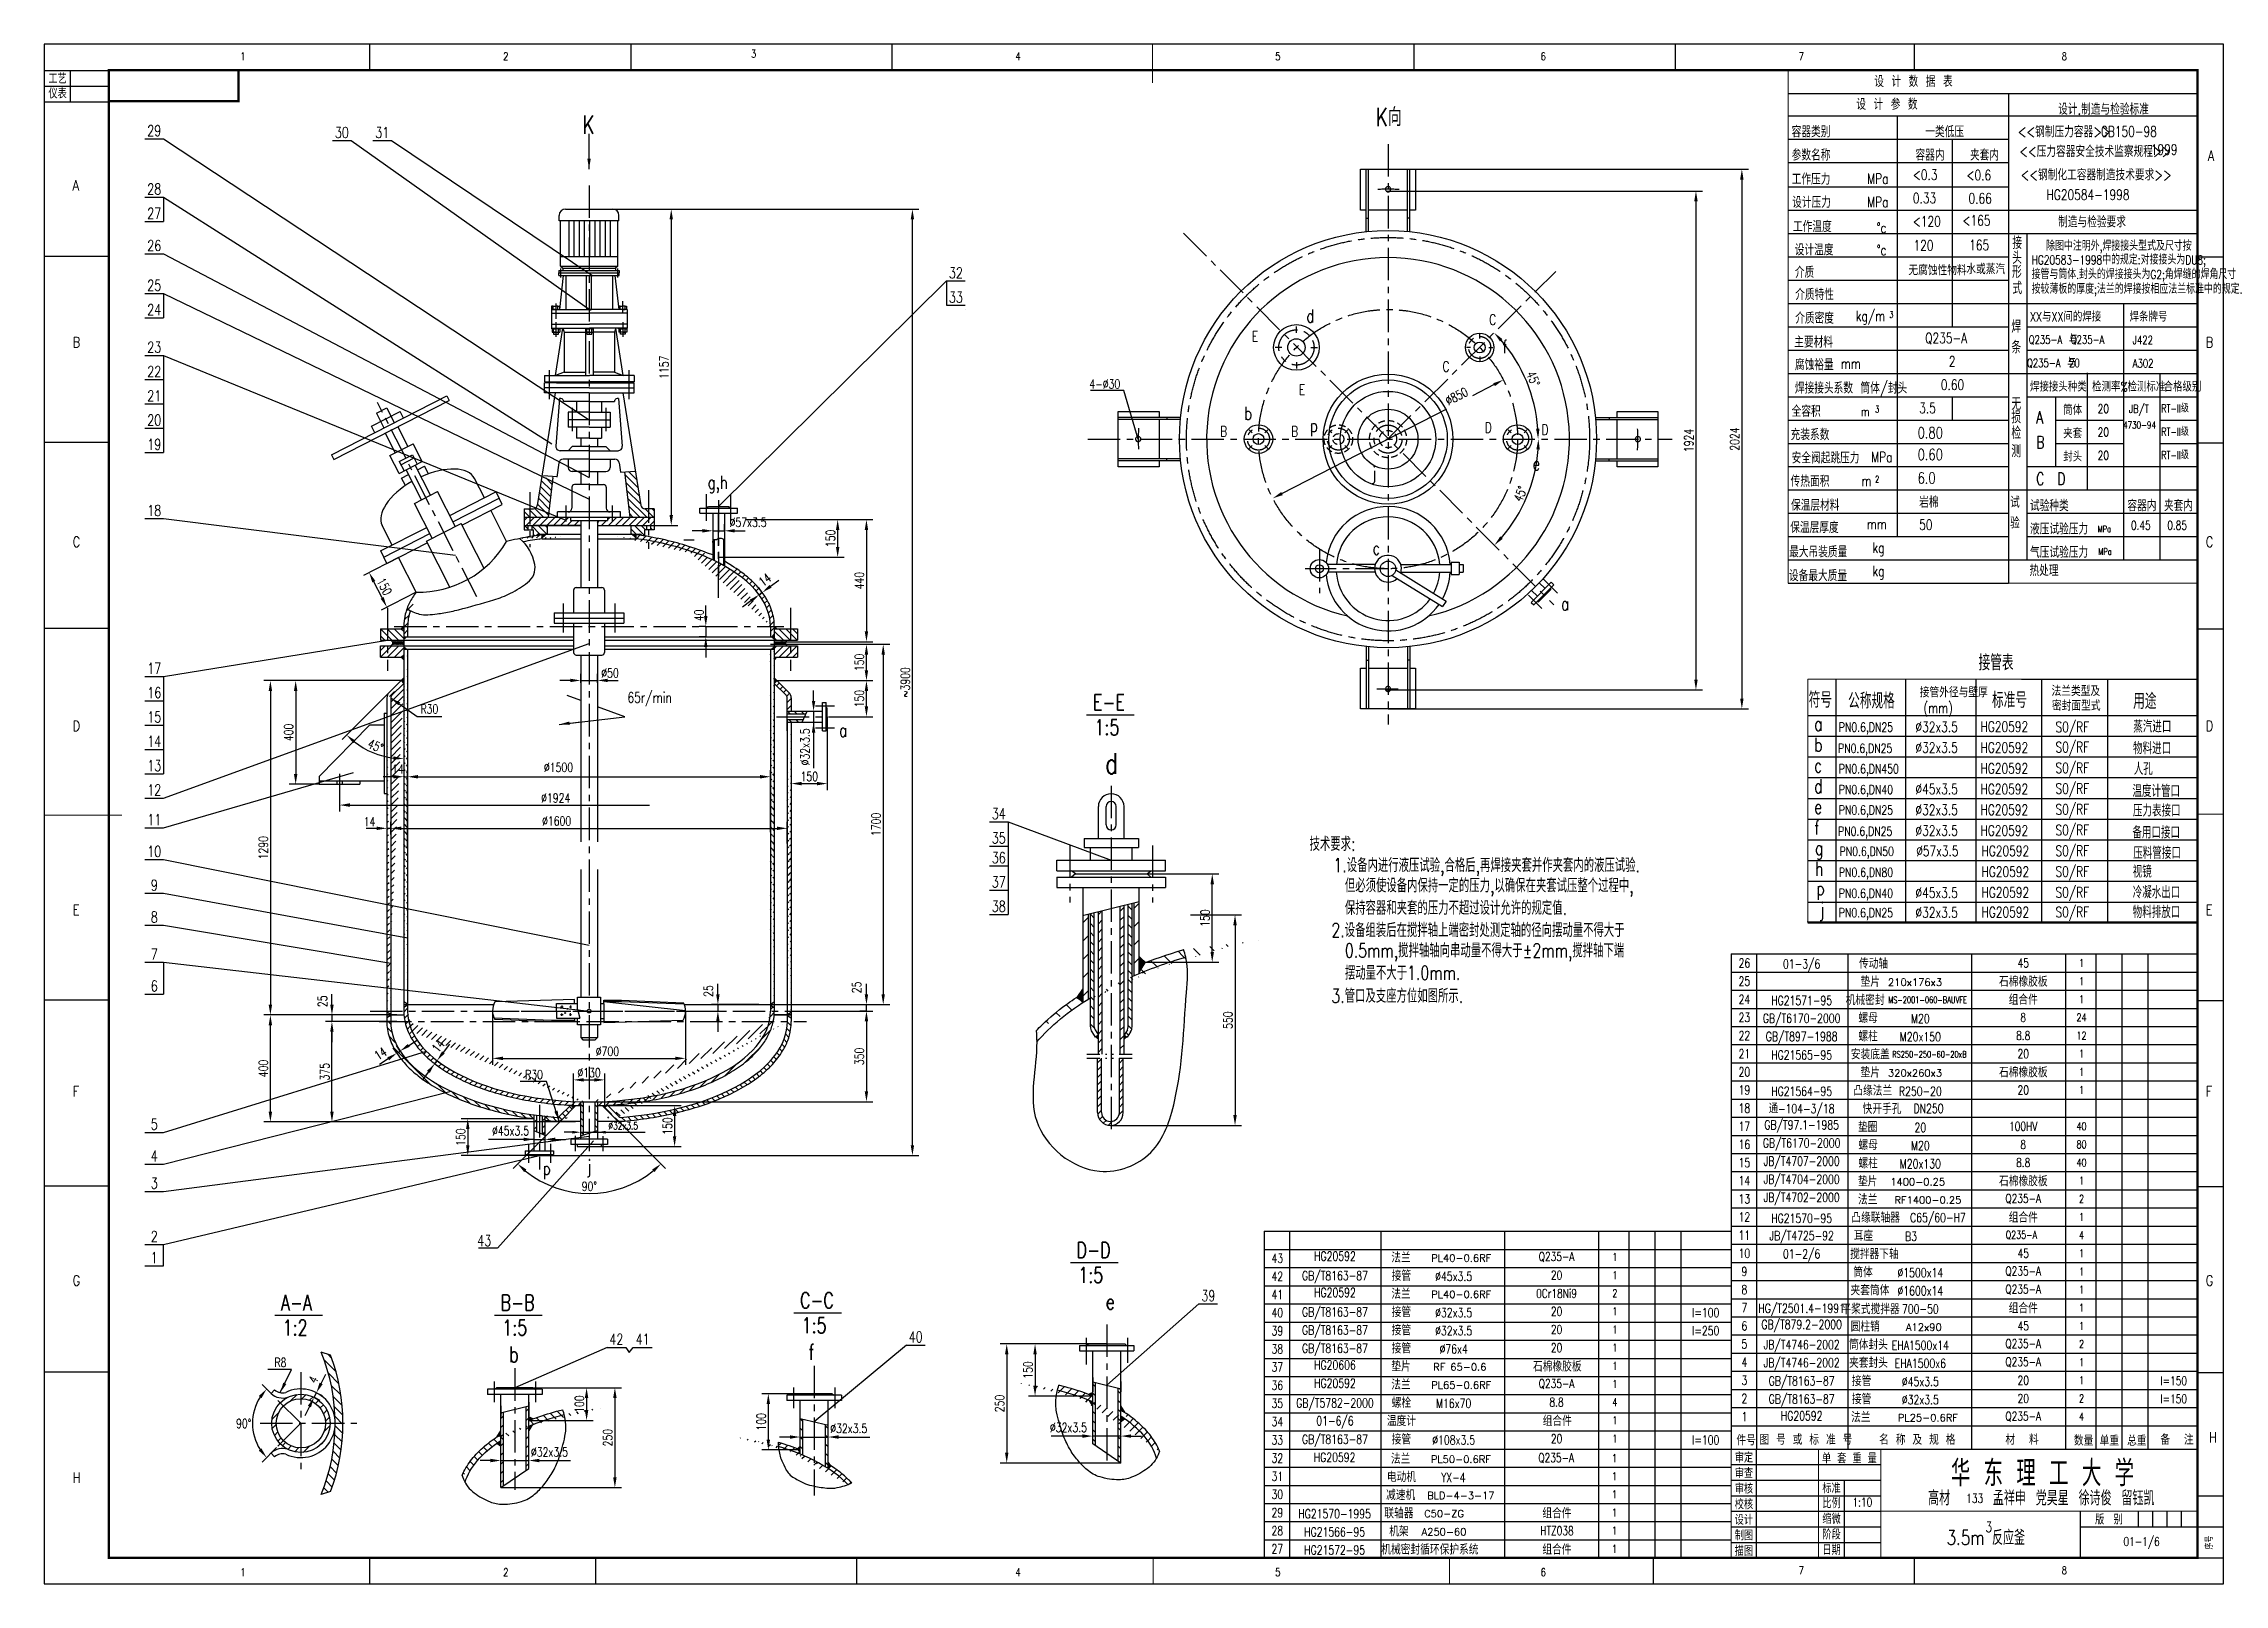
# Model space of a CAD drawing. Extents: x -8296 to 120, y 3711 to 9655.
import ezdxf
from ezdxf.enums import TextEntityAlignment as Align

# ---------------------------------------------------------------- set-up
doc = ezdxf.new("R2010")
doc.units = 0
doc.header["$LTSCALE"] = 100
doc.header["$MEASUREMENT"] = 0
for name, pattern in [('CENTER', [2, 1.25, -0.25, 0.25, -0.25]), ('DIVIDE', [1.25, 0.5, -0.25, 0, -0.25, 0, -0.25]), ('HIDDEN', [0.375, 0.25, -0.125])]:
    doc.linetypes.add(name, pattern=pattern)
doc.layers.get('0').update_dxf_attribs({"linetype": 'CONTINUOUS'})
doc.layers.get('DEFPOINTS').update_dxf_attribs({"linetype": 'CONTINUOUS'})
for name, color, linetype in [('1', 1, 'CENTER'), ('2', 1, 'HIDDEN'), ('3', 1, 'DIVIDE'), ('4', 7, 'CONTINUOUS'), ('5', 6, 'CONTINUOUS'), ('dim', 6, 'CONTINUOUS'), ('text', 5, 'CONTINUOUS')]:
    doc.layers.add(name, color=color, linetype=linetype)
doc.styles.add('COMPLEX', font='romanc', dxfattribs={"width": 0.75, "bigfont": 'HZTXT'})
doc.styles.add('ROMANS', font='romans', dxfattribs={"width": 0.75})
doc.styles.get("Standard").update_dxf_attribs({"font": 'txt', "width": 0.75, "bigfont": 'hztxt'})
doc.dimstyles.new('ISO-25', dxfattribs={"dimtxt": 3, "dimasz": 2.5, "dimexe": 1.25, "dimexo": 0, "dimtad": 1, "dimdsep": 46, "dimtxsty": 'Standard', "dimcen": 2.5, "dimadec": 0, "dimazin": 0, "dimtfac": 1, "dimtmove": 0, "dimatfit": 3, "dimfxl": 0, "dimarcsym": 0})
doc.dimstyles.get("Standard").update_dxf_attribs({"dimtxt": 0.18, "dimasz": 0.18, "dimexe": 0.18, "dimexo": 0.0625, "dimgap": 0.09, "dimtad": 0, "dimtih": 1, "dimtoh": 1, "dimdec": 4, "dimzin": 0, "dimdsep": 46, "dimtxsty": 'Standard', "dimcen": 0.09, "dimadec": 0, "dimazin": 0, "dimtfac": 1, "dimtdec": 4, "dimtofl": 0, "dimtmove": 0, "dimatfit": 3, "dimfxl": 0, "dimtolj": 1, "dimtzin": 0, "dimarcsym": 0})
pattern_1 = [(45, (-1491.813, -42.483), (-13.258252, 13.258252), [])]
pattern_2 = [(135, (-1491.813, -42.483), (-13.258252, -13.258252), [])]
pattern_3 = [(45, (-1491.8128, -42.483), (-0.88388348, 0.88388348), []), (135, (-1491.8128, -42.483), (-0.88388348, -0.88388348), [])]
pattern_4 = [(135, (679.953, -245.36), (-17.67767, -17.67767), [])]
pattern_5 = [(45, (-11350.606, -150.988), (17.67767, -17.67767), [])]

msp = doc.modelspace()

# ---------------------------------------------------------------- texts
at = {"color": 14, "style": 'COMPLEX', "width": 0.8}
for s, p in [('1', (-7526.9, 9591.4)), ('2', (-6512.5, 9591.4)), ('3', (-5556, 9601.4)), ('4', (-4535.6, 9591.4)), ('5', (-3532.9, 9591.4)), ('6', (-2508.7, 9591.4)), ('7', (-1513.1, 9591.4)), ('8', (-498, 9591.4)), ('1', (-7526.9, 3743.2)), ('2', (-6512.5, 3743.2)), ('4', (-4535.6, 3743.2)), ('5', (-3532.9, 3743.2)), ('6', (-2508.7, 3743.2)), ('7', (-1513.1, 3750.3)), ('8', (-498, 3750.3))]:
    msp.add_text(s, height=30, dxfattribs=at).set_placement(p, align=Align.CENTER)
at = {"color": 14, "style": 'COMPLEX', "width": 0.75}
for s, p in [('工艺', (-8241.9, 9522.9)), ('仪表', (-8241.9, 9465.2)), ('审定', (-1734.4, 4202.8)), ('审查', (-1734.4, 4142.8)), ('校核', (-1734.4, 4022.8)), ('审核', (-1734.4, 4082.8)), ('比例', (-1396.3, 4026.4)), ('设计', (-1734.4, 3962.8)), ('缩微', (-1396.3, 3966.4)), ('版  别', (-325.9, 3964.2)), ('制图', (-1734.4, 3902.8)), ('阶段', (-1396.3, 3906.4)), ('描图', (-1734.4, 3842.8)), ('日期', (-1396.3, 3846.4))]:
    msp.add_text(s, height=35, dxfattribs=at).set_placement(p, align=Align.MIDDLE)
at = {"color": 14, "style": 'COMPLEX', "width": 0.8}
for s, p in [('A', (56.1, 9203.2)), ('A', (-8183.9, 9088.5)), ('B', (-8183.9, 8483.2)), ('B', (48, 8483.2)), ('C', (-8183.9, 7713.2)), ('C', (48, 7713.2)), ('D', (-8183.9, 7003.2)), ('D', (48, 7003.2)), ('E', (-8183.9, 6293.2)), ('E', (48, 6293.2)), ('F', (-8183.9, 5593.2)), ('F', (48, 5593.2)), ('G', (-8183.9, 4863.2)), ('G', (48, 4863.2)), ('H', (60.1, 4258.1)), ('H', (-8183.9, 4103.2))]:
    msp.add_text(s, height=40, dxfattribs=at).set_placement(p)
at = {"color": 1, "style": 'ROMANS', "width": 0.75}
for s, p in [('C', (-2717.9, 8570.3)), ('E', (-3633.1, 8505.9)), ('C', (-2897.9, 8389.5)), ('E', (-3451.9, 8299.9)), ('D', (-2734.3, 8154.1)), ('D', (-2515.9, 8146))]:
    msp.add_text(s, height=40, dxfattribs=at).set_placement(p)
at = {"color": 1, "width": 0.75}
msp.add_text('单 套 重 量', height=35, dxfattribs=at).set_placement((-1327.4, 4199.8), align=Align.MIDDLE)
at = {"color": 5, "style": 'COMPLEX', "width": 0.75}
msp.add_text('华 东 理 工 大 学', height=100, dxfattribs=at).set_placement((-582.4, 4145.3), align=Align.MIDDLE)
at = {"color": 14, "width": 0.75}
msp.add_text('标准', height=35, dxfattribs=at).set_placement((-1396.3, 4084.7), align=Align.MIDDLE)
at = {"color": 14, "style": 'COMPLEX', "width": 0.75}
msp.add_text('序号', height=26.25, rotation=90, dxfattribs=at).set_placement((59.1, 3872.5), align=Align.MIDDLE)
at = {"layer": '4', "style": 'ROMANS', "width": 0.75}
msp.add_text('5', height=42, dxfattribs=at).set_placement((-7868.9, 5486.3), align=Align.MIDDLE)
at = {"layer": '5', "style": 'ROMANS', "width": 0.75}
for s, height, p in [('K', 70, (-6216.5, 9307.4)), ('d', 50, (-3423, 8579.1)), ('f', 50, (-2667, 8461)), ('4-%%c30', 35, (-4260.4, 8324.5)), ('b', 50, (-3663, 8204.4)), ('B', 40, (-3755, 8139.2)), ('B', 40, (-3481.2, 8139.2)), ('p', 50, (-3409.9, 8157)), ('j', 50, (-3170.3, 7973.4)), ('e', 50, (-2549.9, 8009.8)), ('g,h', 50, (-5733.2, 7938)), ('c', 50, (-3167.7, 7683.3)), ('a', 50, (-2439.8, 7469.1)), ('65r/min', 40.42, (-6043.1, 7112.4)), ('R30', 35, (-6841.4, 7070.5)), ('E-E', 60, (-4246.9, 7084.1)), ('a', 50, (-5226.1, 6981.1)), ('1:5', 60, (-4240.9, 6987.7)), ('d', 80, (-4198.9, 6837.9)), ('R30', 35, (-6437.6, 5660.6)), ('p', 50, (-6370, 5290.8)), ('j', 50, (-6198.8, 5298.8)), ('D-D', 60, (-4309.5, 4970.9)), ('1:5', 60, (-4303.5, 4874.4)), ('A-A', 60, (-7379.8, 4768.1)), ('B-B', 60, (-6532.4, 4768.1)), ('C-C', 60, (-5377, 4777)), ('e', 60, (-4197, 4771.5)), ('1:2', 60, (-7373.7, 4671.7)), ('1:5', 60, (-6526.3, 4671.7)), ('1:5', 60, (-5371, 4680.6)), ('b', 60, (-6499.3, 4568.8)), ('f', 60, (-5344, 4577.7)), ('R8', 35, (-7405, 4549.9))]:
    msp.add_text(s, height=height, dxfattribs=at).set_placement(p)
at = {"layer": '5', "width": 0.75}
msp.add_text('K向', height=70, dxfattribs=at).set_placement((-3154.9, 9336.9))
at = {"layer": '5', "char_height": 35, "attachment_point": 5, "style": 'ROMANS'}
for s, insert in [('%%C1924', (-6319.7, 6745.2)), ('\\A1;90°', (-7523.9, 4331.8)), ('%%c32x3.5', (-5188.7, 4312.8)), ('%%c32x3.5', (-4341, 4316.5)), ('%%c32x3.5', (-6343.9, 4222.1))]:
    msp.add_mtext(s, dxfattribs=dict(at, insert=insert))
at = {"layer": 'text', "width": 0.75}
for s, height, p in [('设 计 数 据 表', 43.33, (-1231.5, 9487.9)), ('设 计 参 数', 43.33, (-1300.7, 9399.8)), ('设计.制造与检验标准', 43.33, (-521.9, 9380.9)), ('容器类别', 43.33, (-1550.2, 9294)), ('一类低压', 43.33, (-1034.6, 9294)), ('<<钢制压力容器>>', 43.33, (-677.5, 9293.9)), ('<<压力容器安全技术监察规程>>', 43.333, (-671.5, 9218)), ('参数名称', 43.33, (-1550.2, 9204)), ('容器内', 43.33, (-1072.2, 9204)), ('夹套内', 43.33, (-862.1, 9204)), ('<<钢制化工容器制造技术要求>>', 43.333, (-666.4, 9127.6)), ('工作压力', 43.33, (-1550.2, 9111)), ('设计压力', 43.33, (-1548.2, 9021.6)), ('工作温度', 43.33, (-1545.2, 8927.8)), ('制造与检验要求', 43.33, (-521.9, 8946.3)), ('设计温度', 43.33, (-1538.4, 8838.3)), ('接', 47.6, (-698.4, 8863)), ('头', 47.6, (-699.2, 8805.3)), ('HG20583-1998中的规定:对接接头为DU8;', 34, (-624.2, 8803.6)), ('除图中注明外,焊接接头型式及尺寸按', 34, (-568.3, 8857)), ('介质', 43.33, (-1537.9, 8751.5)), ('无腐蚀性物料', 40, (-1099.7, 8761.5)), ('水或蒸汽', 40, (-876.3, 8765.8)), ('形', 47.6, (-699.8, 8750.7)), ('接管与筒体.封头的焊接接头为G2;角焊缝的焊角尺寸', 34, (-624.2, 8747.6)), ('介质特性', 43.33, (-1536.5, 8665.9)), ('式', 47.6, (-698.6, 8688.5)), ('按较薄板的厚度;法兰的焊接按相应法兰标准中的规定.', 34, (-624.2, 8690.8)), ('介质密度', 43.33, (-1536.5, 8574.6)), ('焊', 47.6, (-702.3, 8539.5)), ('XX与XX间的焊接', 36, (-630.5, 8583.3)), ('焊条牌号', 36, (-246.1, 8583.3)), ('主要材料', 43.33, (-1540.2, 8482.5)), ('条', 47.6, (-702.3, 8460.1)), ('与', 34, (-480.5, 8495.6)), ('腐蚀裕量', 43.33, (-1537.7, 8395.1)), ('与', 34, (-487.1, 8405.6)), ('焊接接头系数 筒体/封头', 43.333, (-1537.7, 8305.1)), ('焊接接头种类', 36, (-630.5, 8313.3)), ('检测率%', 36, (-390.8, 8313.3)), ('检测标准', 36, (-254.1, 8313.3)), ('合格级别', 36, (-114.9, 8313.3)), ('全容积', 43.33, (-1550.4, 8215.4)), ('无', 47.6, (-702.3, 8241.7)), ('筒体', 36, (-502.2, 8223.3)), ('RT-II级', 30, (-124.1, 8232.7)), ('充装系数', 43.33, (-1554.2, 8125.4)), ('0.80', 43.33, (-1064.2, 8132.2)), ('损', 47.6, (-702.3, 8190.2)), ('检', 47.6, (-702.3, 8129.8)), ('夹套', 36, (-502.2, 8133.3)), ('RT-II级', 30, (-124.1, 8142.7)), ('安全阀起跳压力', 43.33, (-1550.4, 8035.4)), ('0.60', 43.33, (-1064.2, 8048.2)), ('测', 47.6, (-702.3, 8059.4)), ('封头', 36, (-502.2, 8043.3)), ('RT-II级', 30, (-124.1, 8052.7)), ('6.0', 43.33, (-1064.2, 7957.8)), ('传热面积', 43.33, (-1554.2, 7945.4)), ('岩棉', 43.33, (-1058, 7864.7)), ('试', 43.3, (-707.2, 7864.5)), (' 保温层材料', 43.33, (-1581.7, 7852.8)), ('验', 43.3, (-707.2, 7785.2)), ('试验种类', 43.33, (-630.5, 7851.4)), ('容器内', 43.33, (-254.6, 7851.4)), ('夹套内', 43.33, (-113.5, 7851.4)), ('保温层厚度', 43.33, (-1555.8, 7767.1)), ('液压试验压力', 43.33, (-630.5, 7761.4)), ('最大吊装质量 ', 43.33, (-1559.9, 7673)), ('气压试验压力', 43.33, (-630.5, 7671.4)), ('设备最大质量', 43.33, (-1560.7, 7581.4)), ('热处理', 43.33, (-632.6, 7601)), ('接管表', 60, (-828.8, 7237.3)), ('符号', 60, (-1484.7, 7093.5)), ('公称规格', 60, (-1332.2, 7089.9)), ('接管外径与壁厚', 40, (-1055.8, 7133.3)), ('标准号', 60, (-777.2, 7092.6)), ('法兰类型及', 40, (-547.4, 7138.2)), ('用途', 60, (-232.4, 7088.3)), ('(mm)', 40, (-1041.4, 7072.5)), ('密封面型式', 40, (-545.7, 7081.8)), ('蒸汽进口', 46.67, (-231.8, 6997.3)), ('物料进口', 46.67, (-232.8, 6913.7)), ('人孔', 46.67, (-230.1, 6834)), ('温度计管口', 46.67, (-235.3, 6748.8)), ('压力表接口', 46.67, (-233.1, 6673.3)), ('技术要求:', 53.33, (-3410.7, 6541.1)), ('备用口接口', 46.67, (-235.3, 6588.8)), ('1.设备内进行液压试验,合格后,再焊接夹套并作夹套内的液压试验.', 53.333, (-3318.5, 6459)), ('视镜', 46.67, (-234.1, 6437.7)), ('压料管接口', 46.67, (-232, 6510)), ('但必须使设备内保持一定的压力,以确保在夹套试压整个过程中,', 53.333, (-3274.3, 6380.7)), ('冷凝水出口', 46.67, (-234.1, 6357.7)), ('保持容器和夹套的压力不超过设计允许的规定值.', 53.333, (-3274.3, 6294.2)), ('物料排放口', 46.67, (-234.1, 6281.6)), ('2.设备组装后在搅拌轴上端密封处测定轴的径向摆动量不得大于', 53.333, (-3326.4, 6208.4)), ('0.5mm,搅拌轴轴向串动量不得大于%%p2mm,搅拌轴下端', 53.333, (-3274.3, 6129.9)), ('摆动量不大于1.0mm.', 53.333, (-3274.3, 6043.5)), ('3.管口及支座方位如图所示.', 53.333, (-3326.4, 5954.8)), ('数量', 40, (-461.1, 4246.6)), ('单重', 40, (-362, 4245.7)), ('总重', 40, (-255.8, 4245.7))]:
    msp.add_text(s, height=height, dxfattribs=at).set_placement(p)
for s, height, style, p in [('29', 42, 'ROMANS', (-7868.9, 9319.6)), ('30', 42, 'ROMANS', (-7145, 9312.5)), ('31', 42, 'ROMANS', (-6989.1, 9312.5)), ('28', 42, 'ROMANS', (-7868.9, 9094.5)), ('27', 42, 'ROMANS', (-7868.9, 9000.8)), ('%%dc', 40, 'ROMANS', (-1203.4, 8944.8)), ('26', 42, 'ROMANS', (-7868.9, 8876.3)), ('%%dc', 40, 'ROMANS', (-1203.4, 8858.9)), ('32', 42, 'ROMANS', (-4775.3, 8771)), ('25', 42, 'ROMANS', (-7868.9, 8722.8)), ('33', 42, 'ROMANS', (-4775.3, 8677.3)), ('24', 42, 'ROMANS', (-7868.9, 8629.1)), ('23', 42, 'ROMANS', (-7868.9, 8484.1)), ('22', 42, 'ROMANS', (-7868.9, 8390.3)), ('21', 42, 'ROMANS', (-7868.9, 8296.6)), ('20', 42, 'ROMANS', (-7868.9, 8202.9)), ('19', 42, 'ROMANS', (-7868.9, 8109.2)), ('18', 42, 'ROMANS', (-7868.9, 7854)), ('17', 42, 'ROMANS', (-7868.9, 7244.8)), ('16', 42, 'ROMANS', (-7868.9, 7151.1)), ('15', 42, 'ROMANS', (-7868.9, 7057.3)), ('14', 42, 'ROMANS', (-7868.9, 6963.6)), ('13', 42, 'ROMANS', (-7868.9, 6869.9)), ('12', 42, 'ROMANS', (-7868.9, 6776.2)), ('11', 42, 'ROMANS', (-7868.9, 6661.6)), ('34', 42, 'ROMANS', (-4610.1, 6684.1)), ('35', 42, 'ROMANS', (-4610.1, 6590.4)), ('10', 42, 'ROMANS', (-7868.9, 6538.9)), ('36', 42, 'ROMANS', (-4610.1, 6514.4)), ('9', 42, 'ROMANS', (-7868.9, 6408.8)), ('37', 42, 'ROMANS', (-4610.1, 6420.6)), ('38', 42, 'ROMANS', (-4610.1, 6326.9)), ('8', 42, 'ROMANS', (-7868.9, 6286)), ('7', 42, 'ROMANS', (-7868.9, 6142.5)), ('6', 42, 'ROMANS', (-7868.9, 6019.7)), ('4', 42, 'ROMANS', (-7868.9, 5363.5)), ('3', 42, 'ROMANS', (-7868.9, 5258.8)), ('2', 42, 'ROMANS', (-7868.9, 5053.4)), ('43', 42, 'ROMANS', (-6595.4, 5037.4)), ('1', 42, 'ROMANS', (-7868.9, 4971.7)), ('39', 42, 'ROMANS', (-3801.4, 4824.6)), ('42', 42, 'ROMANS', (-6085.7, 4657)), ('41', 42, 'ROMANS', (-5984.1, 4657)), ('40', 42, 'ROMANS', (-4930.5, 4665.9)), ('3.5m 反应釜', 56.67, 'COMPLEX', (-800.9, 3894.5))]:
    msp.add_text(s, height=height, dxfattribs=dict(at, style=style)).set_placement(p, align=Align.MIDDLE)
for s, height, style, p in [('GB150-98', 40, 'ROMANS', (-356.5, 9296.2)), ('1999', 40, 'ROMANS', (-163.6, 9226.3)), ('MPa', 40, 'ROMANS', (-1258.8, 9114.1)), ('<0.3', 40, 'ROMANS', (-1082.2, 9129.3)), ('<0.6', 40, 'ROMANS', (-875.9, 9128.1)), ('HG20584-1998', 40, 'ROMANS', (-566.8, 9052.4)), ('MPa', 40, 'ROMANS', (-1258.8, 9024.1)), ('0.33', 40, 'ROMANS', (-1082.2, 9039.3)), ('0.66', 40, 'ROMANS', (-868.1, 9038.3)), ('<120', 40, 'ROMANS', (-1082.2, 8949.3)), ('<165', 40, 'ROMANS', (-891.5, 8953)), ('120', 40, 'ROMANS', (-1079.6, 8856.8)), ('165', 40, 'ROMANS', (-864.6, 8858)), ('kg/m', 40, 'ROMANS', (-1302.5, 8584.5)), ('3', 25, 'ROMANS', (-1173.4, 8597.1)), ('Q235-A', 40, 'ROMANS', (-1035.4, 8499.3)), ('Q235-A  Q235-A', 32, 'ROMANS', (-635.6, 8497.2)), ('J422', 32, 'ROMANS', (-234.2, 8495.6)), ('mm', 40, 'ROMANS', (-1360.2, 8400.5)), ('2', 40, 'ROMANS', (-943.4, 8409.3)), ('Q235-A  20', 32, 'ROMANS', (-642.1, 8407.2)), ('A302', 32, 'ROMANS', (-234.2, 8405.6)), ('0.60', 40, 'ROMANS', (-974.8, 8319.3)), ('3', 25, 'ROMANS', (-1228.3, 8232.5)), ('3.5', 40, 'ROMANS', (-1058, 8229.3)), ('20', 34, 'ROMANS', (-369.3, 8229.9)), ('JB/T', 32, 'ROMANS', (-249, 8230.3)), (' m', 35, 'ROMANS', (-1301.1, 8218.4)), ('A', 47.6, 'ROMANS', (-607, 8190.2)), ('20', 34, 'ROMANS', (-369.3, 8139.9)), ('4730-94', 27, 'ROMANS', (-271.3, 8170.6)), ('MPa', 40, 'ROMANS', (-1243.4, 8040.2)), ('B', 47.6, 'ROMANS', (-607, 8093.7)), ('20', 34, 'ROMANS', (-369.3, 8049.9)), ('C  D', 47.6, 'ROMANS', (-607, 7952.6)), (' m', 40, 'ROMANS', (-1301.1, 7948.4)), ('2', 25, 'ROMANS', (-1228.3, 7962.5)), ('mm', 40, 'ROMANS', (-1260.2, 7781.5)), ('50', 40, 'ROMANS', (-1058, 7779.3)), ('MPa', 25, 'ROMANS', (-369.3, 7770.2)), ('0.45', 34, 'ROMANS', (-241.1, 7779.9)), ('0.85', 34, 'ROMANS', (-101, 7779.9)), ('kg', 40, 'ROMANS', (-1237.9, 7690.6)), ('MPa', 25, 'ROMANS', (-366.3, 7683.2)), ('kg', 40, 'ROMANS', (-1237.9, 7600.6)), ('a', 53.3, 'ROMANS', (-1463.5, 7003.9)), ('PN0.6,DN25', 35, 'ROMANS', (-1368.3, 7000.8)), ('%%c32x3.5', 40, 'ROMANS', (-1072.6, 6999.3)), ('HG20592', 40, 'ROMANS', (-821, 7000.1)), ('S0/RF', 40, 'ROMANS', (-532.3, 6998.8)), ('b', 53.3, 'ROMANS', (-1463.5, 6923.9)), ('PN0.6,DN25', 35, 'ROMANS', (-1371.1, 6919.3)), ('%%c32x3.5', 40, 'ROMANS', (-1072.6, 6919.3)), ('HG20592', 40, 'ROMANS', (-821, 6919.3)), ('S0/RF', 40, 'ROMANS', (-532.3, 6921.1)), ('c', 53.3, 'ROMANS', (-1463.5, 6843.9)), ('d', 53.3, 'ROMANS', (-1463.5, 6763.9)), ('PN0.6,DN450', 35, 'ROMANS', (-1368.3, 6840)), ('HG20592', 40, 'ROMANS', (-821, 6839.3)), ('S0/RF', 40, 'ROMANS', (-532.3, 6841.1)), ('PN0.6,DN40', 35, 'ROMANS', (-1368.3, 6760)), ('%%c45x3.5', 40, 'ROMANS', (-1072.6, 6759.3)), ('HG20592', 40, 'ROMANS', (-821, 6759.3)), ('S0/RF', 40, 'ROMANS', (-532.3, 6761.1)), ('f', 53.3, 'ROMANS', (-1463.5, 6603.9)), ('e', 53.3, 'ROMANS', (-1463.5, 6683.9)), ('PN0.6,DN25', 35, 'ROMANS', (-1368.3, 6680.8)), ('%%c32x3.5', 40, 'ROMANS', (-1072.6, 6679.3)), ('HG20592', 40, 'ROMANS', (-821, 6679.3)), ('S0/RF', 40, 'ROMANS', (-532.3, 6681.1)), ('S0/RF', 40, 'ROMANS', (-532.3, 6601.1)), ('PN0.6,DN25', 35, 'ROMANS', (-1371.1, 6599.3)), ('%%c32x3.5', 40, 'ROMANS', (-1072.6, 6599.3)), ('HG20592', 40, 'ROMANS', (-821, 6599.3)), ('S0/RF', 40, 'ROMANS', (-532.3, 6521.1)), ('g', 53.3, 'ROMANS', (-1460.2, 6525.1)), ('h', 53.3, 'ROMANS', (-1460.2, 6445.1)), ('PN0.6,DN50', 35, 'ROMANS', (-1365, 6521.3)), ('%%c57x3.5', 40, 'ROMANS', (-1069.3, 6520.6)), ('HG20592', 40, 'ROMANS', (-817.7, 6520.6)), ('HG20592', 40, 'ROMANS', (-817.7, 6440.6)), ('S0/RF', 40, 'ROMANS', (-532.3, 6441.1)), ('p', 53.3, 'ROMANS', (-1455.2, 6369.7)), ('PN0.6,DN80', 35, 'ROMANS', (-1367.8, 6440.6)), ('%%c45x3.5', 40, 'ROMANS', (-1072.6, 6359.3)), ('HG20592', 40, 'ROMANS', (-817.7, 6360.6)), ('S0/RF', 40, 'ROMANS', (-532.3, 6361.1)), ('j', 53.3, 'ROMANS', (-1441.9, 6288.2)), ('PN0.6,DN40', 35, 'ROMANS', (-1368.3, 6360)), ('PN0.6,DN25', 35, 'ROMANS', (-1368.3, 6284.7)), ('%%c32x3.5', 40, 'ROMANS', (-1072.6, 6283.3)), ('HG20592', 40, 'ROMANS', (-817.7, 6284.5)), ('S0/RF', 40, 'ROMANS', (-532.3, 6285)), ('3', 40, 'COMPLEX', (-802.7, 3912.7))]:
    msp.add_text(s, height=height, dxfattribs=dict(at, style=style)).set_placement(p)
at = {"layer": 'text', "linetype": 'Continuous', "width": 0.75}
for s, height, style, p in [('26', 35, 'ROMANS', (-1732.7, 6108.4)), ('01-3/6', 35, 'ROMANS', (-1511.7, 6102.4)), ('45', 34, 'ROMANS', (-656.6, 6108.4)), ('1', 30, 'ROMANS', (-431.6, 6108.4)), ('25', 35, 'ROMANS', (-1732.7, 6038.4)), ('24', 35, 'ROMANS', (-1732.7, 5968.4)), ('HG21571-95', 35, 'ROMANS', (-1511.7, 5963.7)), ('MS-2001-060-BAUVFE', 25, 'ROMANS', (-1025.8, 5966.1)), ('1', 30, 'ROMANS', (-431.6, 6038.4)), ('1', 30, 'ROMANS', (-431.6, 5968.4)), ('23', 35, 'ROMANS', (-1732.7, 5898.4)), ('GB/T6170-2000', 35, 'ROMANS', (-1511.7, 5892.4)), ('M20', 35, 'ROMANS', (-1053.6, 5893.7)), ('8', 34, 'ROMANS', (-656.6, 5898.4)), ('24', 30, 'ROMANS', (-431.6, 5898.4)), ('22', 35, 'ROMANS', (-1732.7, 5828.4)), ('GB/T897-1988', 35, 'ROMANS', (-1511.7, 5822.4)), ('M20x150', 35, 'ROMANS', (-1053.6, 5823.7)), ('8.8', 34, 'ROMANS', (-656.6, 5828.4)), ('12', 30, 'ROMANS', (-431.6, 5828.4)), ('21', 35, 'ROMANS', (-1732.7, 5758.4)), ('HG21565-95', 35, 'ROMANS', (-1511.7, 5753.7)), ('RS250-250-60-20xB', 25, 'ROMANS', (-1018.7, 5756.1)), ('20', 34, 'ROMANS', (-656.6, 5758.4)), ('1', 30, 'ROMANS', (-431.6, 5758.4)), ('20', 35, 'ROMANS', (-1732.7, 5688.4)), ('1', 30, 'ROMANS', (-431.6, 5688.4)), ('19', 35, 'ROMANS', (-1732.7, 5618.4)), ('18', 35, 'ROMANS', (-1732.7, 5548.4)), ('通-104-3/18', 35, 'COMPLEX', (-1511.7, 5543.7)), ('HG21564-95', 35, 'ROMANS', (-1511.7, 5613.7)), ('R250-20', 35, 'ROMANS', (-1053.6, 5613.7)), ('DN250', 35, 'ROMANS', (-1021.9, 5547.2)), ('20', 34, 'ROMANS', (-656.6, 5618.4)), ('1', 30, 'ROMANS', (-431.6, 5618.4)), ('17', 35, 'ROMANS', (-1732.7, 5478.4)), ('GB/T97.1-1985', 35, 'ROMANS', (-1511.7, 5481.4)), ('20', 35, 'ROMANS', (-1053.6, 5473.7)), ('100HV', 34, 'ROMANS', (-656.6, 5478.4)), ('40', 30, 'ROMANS', (-431.6, 5478.4)), ('16', 35, 'ROMANS', (-1732.7, 5408.4)), ('GB/T6170-2000', 35, 'ROMANS', (-1511.7, 5411.4)), ('M20', 35, 'ROMANS', (-1053.6, 5403.7)), ('8', 34, 'ROMANS', (-656.6, 5408.4)), ('80', 30, 'ROMANS', (-431.6, 5408.4)), ('15', 35, 'ROMANS', (-1732.7, 5338.4)), ('JB/T4707-2000', 35, 'ROMANS', (-1511.7, 5341.4)), ('M20x130', 35, 'ROMANS', (-1053.6, 5333.7)), ('8.8', 34, 'ROMANS', (-656.6, 5338.4)), ('40', 30, 'ROMANS', (-431.6, 5338.4)), ('14', 35, 'ROMANS', (-1732.7, 5268.4)), ('JB/T4704-2000', 35, 'ROMANS', (-1511.7, 5271.4)), ('JB/T4702-2000', 35, 'ROMANS', (-1511.7, 5201.4)), ('1', 30, 'ROMANS', (-431.6, 5268.4)), ('13', 35, 'ROMANS', (-1732.7, 5198.4)), ('12', 35, 'ROMANS', (-1732.7, 5128.4)), ('HG21570-95', 35, 'ROMANS', (-1511.7, 5123.7)), ('C65/60-H7', 35, 'ROMANS', (-985.8, 5123.7)), ('Q235-A', 34, 'ROMANS', (-656.6, 5198.4)), ('2', 30, 'ROMANS', (-431.6, 5198.4)), ('1', 30, 'ROMANS', (-431.6, 5128.4)), ('11', 35, 'ROMANS', (-1732.7, 5058.4)), ('JB/T4725-92', 35, 'ROMANS', (-1511.7, 5053.7)), ('B3', 35, 'ROMANS', (-1089.5, 5053.7)), ('Q235-A', 30, 'ROMANS', (-663.6, 5058.4)), ('4', 30, 'ROMANS', (-431.6, 5058.4)), ('43', 35, 'ROMANS', (-3535, 4969.4)), ('HG20592', 35, 'ROMANS', (-3312.6, 4977.3)), ('Q235-A', 34, 'ROMANS', (-2457.5, 4974.3)), ('1', 30, 'ROMANS', (-2232.5, 4974.3)), ('10', 35, 'ROMANS', (-1732.7, 4988.4)), ('01-2/6', 35, 'ROMANS', (-1511.7, 4983.7)), ('45', 34, 'ROMANS', (-656.6, 4988.4)), ('1', 30, 'ROMANS', (-431.6, 4988.4)), ('42', 35, 'ROMANS', (-3535, 4899.4)), ('GB/T8163-87', 35, 'ROMANS', (-3312.6, 4899.6)), ('%%c45x3.5', 35, 'ROMANS', (-2854.5, 4899.6)), ('20', 34, 'ROMANS', (-2457.5, 4904.3)), ('1', 30, 'ROMANS', (-2232.5, 4904.3)), ('9', 35, 'ROMANS', (-1732.7, 4918.4)), ('%%c1500x14', 35, 'ROMANS', (-1053.6, 4913.7)), ('Q235-A', 34, 'ROMANS', (-656.6, 4918.4)), ('1', 30, 'ROMANS', (-431.6, 4918.4)), ('41', 35, 'ROMANS', (-3535, 4829.4)), ('HG20592', 35, 'ROMANS', (-3312.6, 4837.3)), ('0Cr18Ni9', 34, 'ROMANS', (-2457.5, 4834.3)), ('2', 30, 'ROMANS', (-2232.5, 4834.3)), ('8', 35, 'ROMANS', (-1732.7, 4848.4)), ('HG/T2501.4-1991', 35, 'ROMANS', (-1511.7, 4773.7)), ('%%c1600x14', 35, 'ROMANS', (-1053.6, 4843.7)), ('Q235-A', 34, 'ROMANS', (-656.6, 4848.4)), ('1', 30, 'ROMANS', (-431.6, 4848.4)), ('40', 35, 'ROMANS', (-3535, 4759.4)), ('GB/T8163-87', 35, 'ROMANS', (-3312.6, 4759.6)), ('GB/T8163-87', 35, 'ROMANS', (-3312.6, 4689.6)), ('%%c32x3.5', 35, 'ROMANS', (-2854.5, 4759.6)), ('20', 34, 'ROMANS', (-2457.5, 4764.3)), ('1', 30, 'ROMANS', (-2232.5, 4764.3)), ('l=100', 35, 'ROMANS', (-1882.2, 4759.6)), ('7', 35, 'ROMANS', (-1732.7, 4778.4)), ('6', 35, 'ROMANS', (-1732.7, 4708.4)), ('GB/T879.2-2000', 35, 'ROMANS', (-1511.7, 4711.4)), ('700-50', 35, 'ROMANS', (-1053.6, 4773.7)), ('45', 34, 'ROMANS', (-656.6, 4708.4)), ('1', 30, 'ROMANS', (-431.6, 4778.4)), ('1', 30, 'ROMANS', (-431.6, 4708.4)), ('39', 35, 'ROMANS', (-3535, 4689.4)), ('38', 35, 'ROMANS', (-3535, 4619.4)), ('GB/T8163-87', 35, 'ROMANS', (-3312.6, 4619.6)), ('%%c32x3.5', 35, 'ROMANS', (-2854.5, 4689.6)), ('%%c76x4', 35, 'ROMANS', (-2854.5, 4619.6)), ('20', 34, 'ROMANS', (-2457.5, 4694.3)), ('20', 34, 'ROMANS', (-2457.5, 4624.3)), ('1', 30, 'ROMANS', (-2232.5, 4694.3)), ('1', 30, 'ROMANS', (-2232.5, 4624.3)), ('l=250', 35, 'ROMANS', (-1882.2, 4689.6)), ('5', 35, 'ROMANS', (-1732.7, 4638.4)), ('JB/T4746-2002', 35, 'ROMANS', (-1511.7, 4633.7)), ('EHA1500x14', 35, 'ROMANS', (-1053.6, 4633.7)), ('Q235-A', 34, 'ROMANS', (-656.6, 4638.4)), ('2', 30, 'ROMANS', (-431.6, 4638.4)), ('37', 35, 'ROMANS', (-3535, 4549.4)), ('HG20606', 35, 'ROMANS', (-3312.6, 4557.3)), ('1', 30, 'ROMANS', (-2232.5, 4554.3)), ('4', 35, 'ROMANS', (-1732.7, 4568.4)), ('JB/T4746-2002', 35, 'ROMANS', (-1511.7, 4563.7)), ('EHA1500x6', 35, 'ROMANS', (-1053.6, 4563.7)), ('Q235-A', 34, 'ROMANS', (-656.6, 4568.4)), ('1', 30, 'ROMANS', (-431.6, 4568.4)), ('36', 35, 'ROMANS', (-3535, 4479.4)), ('HG20592', 35, 'ROMANS', (-3312.6, 4487.3)), ('Q235-A', 34, 'ROMANS', (-2457.5, 4484.3)), ('1', 30, 'ROMANS', (-2232.5, 4484.3)), ('3', 35, 'ROMANS', (-1732.7, 4498.4)), ('GB/T8163-87', 35, 'ROMANS', (-1511.7, 4493.7)), ('%%c45x3.5', 35, 'ROMANS', (-1053.6, 4493.7)), ('20', 34, 'ROMANS', (-656.6, 4498.4)), ('1', 30, 'ROMANS', (-431.6, 4498.4)), ('l=150', 34, 'ROMANS', (-75.7, 4496.8)), ('35', 35, 'ROMANS', (-3535, 4409.4)), ('GB/T5782-2000', 35, 'ROMANS', (-3312.6, 4408.4)), ('M16x70', 35, 'ROMANS', (-2854.5, 4409.6)), ('8.8', 34, 'ROMANS', (-2457.5, 4414.3)), ('4', 30, 'ROMANS', (-2232.5, 4414.3)), ('2', 35, 'ROMANS', (-1732.7, 4428.4)), ('GB/T8163-87', 35, 'ROMANS', (-1511.7, 4423.7)), ('HG20592', 35, 'ROMANS', (-1511.7, 4361.4)), ('%%c32x3.5', 35, 'ROMANS', (-1053.6, 4423.7)), ('Q235-A', 34, 'ROMANS', (-656.6, 4358.4)), ('20', 34, 'ROMANS', (-656.6, 4428.4)), ('2', 30, 'ROMANS', (-431.6, 4428.4)), ('l=150', 34, 'ROMANS', (-75.7, 4426.8)), ('34', 35, 'ROMANS', (-3535, 4339.4)), ('GB/T8163-87', 35, 'ROMANS', (-3312.6, 4268.4)), ('01-6/6', 35, 'ROMANS', (-3312.6, 4339.6)), ('1', 30, 'ROMANS', (-2232.5, 4344.3)), ('1', 35, 'ROMANS', (-1732.7, 4358.4)), ('4', 30, 'ROMANS', (-431.6, 4358.4)), ('33', 35, 'ROMANS', (-3535, 4268.2)), ('32', 35, 'ROMANS', (-3535, 4198.2)), ('HG20592', 35, 'ROMANS', (-3314, 4201.2)), ('%%c108x3.5', 35, 'ROMANS', (-2854.5, 4268.4)), ('Q235-A', 34, 'ROMANS', (-2458.9, 4198.2)), ('20', 34, 'ROMANS', (-2457.5, 4273.1)), ('1', 30, 'ROMANS', (-2233.9, 4198.2)), ('1', 30, 'ROMANS', (-2232.5, 4273.1)), ('l=100', 35, 'ROMANS', (-1882.2, 4268.4)), ('31', 35, 'ROMANS', (-3535, 4128.2)), ('YX-4', 35, 'ROMANS', (-2855.8, 4123.5)), ('1', 30, 'ROMANS', (-2233.9, 4128.2)), ('30', 35, 'ROMANS', (-3535, 4058.2)), ('1', 30, 'ROMANS', (-2233.9, 4058.2)), ('1:10', 34, 'ROMANS', (-1277.5, 4028.3)), ('29', 35, 'ROMANS', (-3535, 3988.2)), ('HG21570-1995', 35, 'ROMANS', (-3314, 3983.5)), ('1', 30, 'ROMANS', (-2233.9, 3988.2)), ('28', 35, 'ROMANS', (-3535, 3918.2)), ('HG21566-95', 35, 'ROMANS', (-3314, 3913.5)), ('HTZ038', 34, 'ROMANS', (-2456, 3918.2)), ('1', 30, 'ROMANS', (-2233.9, 3918.2)), ('01-1/6', 34, 'ROMANS', (-199.8, 3874)), ('27', 35, 'ROMANS', (-3535, 3848.2)), ('HG21572-95', 35, 'ROMANS', (-3314, 3843.5)), ('1', 30, 'ROMANS', (-2233.9, 3848.2))]:
    msp.add_text(s, height=height, dxfattribs=dict(at, style=style)).set_placement(p, align=Align.MIDDLE)
for s, p in [('传动轴', (-1234.3, 6108.4)), ('垫片', (-1246.9, 6038.4)), ('石棉橡胶板', (-656.3, 6039.2)), ('机械密封', (-1266.6, 5968.4)), ('组合件', (-656.3, 5969.2)), ('螺母', (-1255.2, 5898.4)), ('螺柱', (-1255.2, 5828.4)), ('安装底盖', (-1246.9, 5758.4)), ('凸缘法兰', (-1237.4, 5618.4)), ('垫片', (-1246.9, 5688.4)), ('石棉橡胶板', (-656.3, 5689.2)), ('快开手孔', (-1201.4, 5548.4)), ('垫圈', (-1256.8, 5478.4)), ('螺母', (-1255.2, 5408.4)), ('螺柱', (-1255.2, 5338.4)), ('法兰', (-1256.8, 5198.4)), ('垫片', (-1256.8, 5268.4)), ('石棉橡胶板', (-656.3, 5269.2)), ('凸缘联轴器', (-1226.2, 5128.4)), ('组合件', (-656.3, 5129.2)), ('耳座', (-1273.3, 5058.4)), ('法兰', (-3057.7, 4974.3)), ('搅拌器下轴', (-1230.8, 4988.4)), ('接管', (-3056.1, 4904.3)), ('筒体', (-1274.6, 4918.4)), ('法兰', (-3057.7, 4834.3)), ('平桨式搅拌器', (-1245.9, 4775.7)), ('夹套筒体', (-1248.1, 4848.4)), ('组合件', (-656.3, 4779.2)), ('接管', (-3056.1, 4764.3)), ('接管', (-3056.1, 4694.3)), ('圆柱销', (-1266.2, 4708.4)), ('接管', (-3056.1, 4624.3)), ('筒体封头', (-1253.8, 4638.4)), ('垫片', (-3057.7, 4554.3)), ('石棉橡胶板', (-2454.6, 4554.3)), ('夹套封头', (-1253.8, 4568.4)), ('法兰', (-3057.7, 4484.3)), ('接管', (-1280.3, 4498.4)), ('螺栓', (-3056.1, 4414.3)), ('法兰', (-1283.4, 4358.4)), ('接管', (-1280.3, 4428.4)), ('温度计', (-3056.1, 4344.3)), ('接管', (-3056.1, 4273.1)), ('组合件', (-2454.6, 4344.3)), ('法兰', (-3059.1, 4198.2)), ('电动机', (-3056, 4128.2)), ('减速机', (-3059.1, 4058.2)), ('联轴器', (-3065.8, 3988.2)), ('组合件', (-2456, 3988.2)), ('机架', (-3065.8, 3918.2)), ('机械密封循环保护系统', (-2946.3, 3848.2)), ('组合件', (-2456, 3848.2))]:
    msp.add_text(s, height=40, dxfattribs=at).set_placement(p, align=Align.MIDDLE)
at = {"layer": 'text', "linetype": 'Continuous', "style": 'ROMANS'}
for s, p in [('210x176x3', (-1074.1, 6034.1)), ('320x260x3', (-1074.1, 5684.1)), ('1400-0.25', (-1064, 5264.1)), ('RF1400-0.25', (-1024.5, 5194.1)), ('PL40-0.6RF', (-2825.4, 4970)), ('PL40-0.6RF', (-2825.4, 4830)), ('A12x90', (-1040.2, 4703.3)), ('RF 65-0.6', (-2830.8, 4550)), ('PL65-0.6RF', (-2825.4, 4480)), ('PL25-0.6RF', (-1024.5, 4354.1)), ('PL50-0.6RF', (-2826.8, 4193.9)), ('BLD-4-3-17', (-2826.8, 4053.9)), ('C50-ZG', (-2891.7, 3983.9)), ('A250-60', (-2891.7, 3913.9))]:
    msp.add_text(s, height=28, dxfattribs=at).set_placement(p, align=Align.MIDDLE)
at = {"layer": 'text', "linetype": 'Continuous', "width": 0.75}
for s, p in [('图 号 或 标 准 号', (-1674.7, 4249.8)), ('名 称 及 规 格', (-1212.7, 4249.8)), ('材  料', (-725.3, 4249.8)), ('备  注', (-127.6, 4249.8)), ('件号', (-1763.3, 4247.7))]:
    msp.add_text(s, height=40, dxfattribs=at).set_placement(p)
at = {"layer": 'text', "width": 0.75}
msp.add_text('高材    孟祥申 党昊星 徐诗俊 留钰凯', height=56.667, dxfattribs=at).set_placement((-586.9, 4047.1), align=Align.MIDDLE)
at = {"layer": 'text', "linetype": 'Continuous', "ltscale": 2, "style": 'ROMANS', "width": 0.75}
msp.add_text('133', height=34, dxfattribs=at).set_placement((-844, 4043), align=Align.MIDDLE)

# ---------------------------------------------------------------- blocks, each defined once
blk = doc.blocks.new('*D0')
at = {"layer": 'DEFPOINTS', "color": 0}
for p in [(-6563.6, 5923), (-5818.6, 5919.2), (-5818.6, 5740.5)]:
    blk.add_point(p, dxfattribs=at)
at = {"layer": 'dim', "color": 0, "lineweight": -2}
for p, q in [((-6563.6, 5922.4), (-6563.6, 5715.5)), ((-5818.6, 5918.6), (-5818.6, 5715.5)), ((-6523.6, 5740.5), (-5858.6, 5740.5))]:
    blk.add_line(p, q, dxfattribs=at)
at = {"layer": 'dim', "color": 0}
for points in [[(-6523.6, 5747.2), (-6523.6, 5733.8), (-6563.6, 5740.5)], [(-5858.6, 5747.2), (-5858.6, 5733.8), (-5818.6, 5740.5)]]:
    blk.add_solid(points, dxfattribs=at)
at = {"layer": 'dim', "color": 0, "insert": (-6120.1, 5768), "char_height": 35, "attachment_point": 5, "style": 'ROMANS'}
blk.add_mtext('\\A1;%%c700', dxfattribs=at)
blk = doc.blocks.new('*D1')
at = {"layer": '5', "color": 0, "lineweight": -2}
for p, q in [((-6263.4, 7198.5), (-6303.4, 7198.5)), ((-6223.4, 7188.7), (-6223.4, 7223.5)), ((-6223.4, 7198.5), (-6158.7, 7198.5)), ((-6158.7, 7188.7), (-6158.7, 7223.5)), ((-6118.7, 7198.5), (-6078.7, 7198.5))]:
    blk.add_line(p, q, dxfattribs=at)
at = {"layer": '5', "color": 0}
for points in [[(-6263.4, 7205.2), (-6263.4, 7191.9), (-6223.4, 7198.5)], [(-6118.7, 7205.2), (-6118.7, 7191.9), (-6158.7, 7198.5)]]:
    blk.add_solid(points, dxfattribs=at)
at = {"layer": 'DEFPOINTS', "color": 0}
for p in [(-6223.4, 7188.7), (-6158.7, 7198.5), (-6158.7, 7188.7)]:
    blk.add_point(p, dxfattribs=at)
at = {"layer": '5', "color": 0, "insert": (-6110.1, 7227), "char_height": 35, "attachment_point": 5, "style": 'ROMANS'}
blk.add_mtext('\\A1;%%c50', dxfattribs=at)
blk = doc.blocks.new('*D2')
at = {"layer": '5', "color": 0, "lineweight": -2}
for p, q in [((-6158.6, 5558.2), (-5835.9, 5558.2)), ((-5860.9, 5518.2), (-5860.9, 5440.3)), ((-6158.6, 5400.3), (-5835.9, 5400.3))]:
    blk.add_line(p, q, dxfattribs=at)
at = {"layer": '5', "color": 0}
for points in [[(-5867.6, 5518.2), (-5854.3, 5518.2), (-5860.9, 5558.2)], [(-5867.6, 5440.3), (-5854.3, 5440.3), (-5860.9, 5400.3)]]:
    blk.add_solid(points, dxfattribs=at)
at = {"layer": 'DEFPOINTS', "color": 0}
for p in [(-6158.6, 5558.2), (-6158.6, 5400.3), (-5860.9, 5400.3)]:
    blk.add_point(p, dxfattribs=at)
at = {"layer": '5', "color": 0, "insert": (-5888.4, 5479.3), "char_height": 35, "attachment_point": 5, "rotation": 90, "style": 'ROMANS'}
blk.add_mtext('\\A1;150', dxfattribs=at)
blk = doc.blocks.new('*D3')
at = {"layer": '5', "color": 0, "lineweight": -2}
for p, q in [((-6405.6, 5507.7), (-6684, 5507.7)), ((-6659, 5467.7), (-6659, 5405.4)), ((-6415.5, 5365.4), (-6684, 5365.4))]:
    blk.add_line(p, q, dxfattribs=at)
at = {"layer": '5', "color": 0}
for points in [[(-6665.7, 5467.7), (-6652.4, 5467.7), (-6659, 5507.7)], [(-6665.7, 5405.4), (-6652.4, 5405.4), (-6659, 5365.4)]]:
    blk.add_solid(points, dxfattribs=at)
at = {"layer": 'DEFPOINTS', "color": 0}
for p in [(-6405.6, 5507.7), (-6659, 5365.4), (-6415.5, 5365.4)]:
    blk.add_point(p, dxfattribs=at)
at = {"layer": '5', "color": 0, "insert": (-6686.5, 5436.6), "char_height": 35, "attachment_point": 5, "rotation": 90, "style": 'ROMANS'}
blk.add_mtext('\\A1;150', dxfattribs=at)
blk = doc.blocks.new('*D4')
at = {"layer": '5', "color": 0, "lineweight": -2}
for p, q in [((-6443.7, 5427.9), (-6483.7, 5427.9)), ((-6403.7, 5466.6), (-6403.7, 5402.9)), ((-6403.7, 5427.9), (-6361.7, 5427.9)), ((-6361.7, 5466.6), (-6361.7, 5402.9)), ((-6321.7, 5427.9), (-6281.7, 5427.9))]:
    blk.add_line(p, q, dxfattribs=at)
at = {"layer": '5', "color": 0}
for points in [[(-6443.7, 5434.6), (-6443.7, 5421.3), (-6403.7, 5427.9)], [(-6321.7, 5434.6), (-6321.7, 5421.3), (-6361.7, 5427.9)]]:
    blk.add_solid(points, dxfattribs=at)
at = {"layer": 'DEFPOINTS', "color": 0}
for p in [(-6403.7, 5466.6), (-6361.7, 5466.6), (-6361.7, 5427.9)]:
    blk.add_point(p, dxfattribs=at)
at = {"layer": '5', "color": 0, "insert": (-6494, 5460.9), "char_height": 35, "attachment_point": 5, "style": 'ROMANS'}
blk.add_mtext('\\A1;%%c45x3.5', dxfattribs=at)
blk = doc.blocks.new('*D5')
at = {"layer": '5', "color": 0, "lineweight": -2}
for p, q in [((-6223.6, 5473.5), (-6223.6, 5435.6)), ((-6158.6, 5477.2), (-6158.6, 5435.6)), ((-6255.6, 5455.6), (-6287.6, 5455.6)), ((-6223.6, 5455.6), (-6158.6, 5455.6)), ((-6126.6, 5455.6), (-6094.6, 5455.6))]:
    blk.add_line(p, q, dxfattribs=at)
at = {"layer": '5', "color": 0}
for points in [[(-6255.6, 5460.9), (-6255.6, 5450.2), (-6223.6, 5455.6)], [(-6126.6, 5460.9), (-6126.6, 5450.2), (-6158.6, 5455.6)]]:
    blk.add_solid(points, dxfattribs=at)
at = {"layer": 'DEFPOINTS', "color": 0}
for p in [(-6223.6, 5473.5), (-6158.6, 5477.2), (-6158.6, 5455.6)]:
    blk.add_point(p, dxfattribs=at)
at = {"layer": '5', "color": 0, "insert": (-6059.1, 5480.6), "char_height": 28, "attachment_point": 5, "style": 'ROMANS'}
blk.add_mtext('\\A1;%%c32x3.5', dxfattribs=at)
blk = doc.blocks.new('*D6')
at = {"layer": '5', "color": 0, "lineweight": -2}
for p, q in [((-6251.4, 5549), (-6251.4, 5682.4)), ((-6211.4, 5657.4), (-6170.8, 5657.4)), ((-6130.8, 5548.9), (-6130.8, 5682.4))]:
    blk.add_line(p, q, dxfattribs=at)
at = {"layer": '5', "color": 0}
for points in [[(-6211.4, 5664.1), (-6211.4, 5650.7), (-6251.4, 5657.4)], [(-6170.8, 5664.1), (-6170.8, 5650.7), (-6130.8, 5657.4)]]:
    blk.add_solid(points, dxfattribs=at)
at = {"layer": 'DEFPOINTS', "color": 0}
for p in [(-6130.8, 5657.4), (-6251.4, 5549), (-6130.8, 5548.9)]:
    blk.add_point(p, dxfattribs=at)
at = {"layer": '5', "color": 0, "insert": (-6191.1, 5684.9), "char_height": 35, "attachment_point": 5, "style": 'ROMANS'}
blk.add_mtext('\\A1;%%c130', dxfattribs=at)
blk = doc.blocks.new('*D7')
at = {"layer": '5', "color": 0, "lineweight": -2}
for p, q in [((-5693.9, 5987.9), (-5693.9, 6027.9)), ((-5779.9, 5923), (-5668.9, 5923)), ((-5536.1, 5947.9), (-5718.9, 5947.9)), ((-5693.9, 5947.9), (-5693.9, 5923)), ((-5693.9, 5883), (-5693.9, 5843))]:
    blk.add_line(p, q, dxfattribs=at)
at = {"layer": '5', "color": 0}
for points in [[(-5700.6, 5987.9), (-5687.2, 5987.9), (-5693.9, 5947.9)], [(-5700.6, 5883), (-5687.2, 5883), (-5693.9, 5923)]]:
    blk.add_solid(points, dxfattribs=at)
at = {"layer": 'DEFPOINTS', "color": 0}
for p in [(-5779.9, 5923), (-5693.9, 5923), (-5536.1, 5947.9)]:
    blk.add_point(p, dxfattribs=at)
at = {"layer": '5', "color": 0, "insert": (-5730.4, 6000.2), "char_height": 35, "attachment_point": 5, "rotation": 90, "style": 'ROMANS'}
blk.add_mtext('\\A1;25', dxfattribs=at)
blk = doc.blocks.new('*D8')
at = {"layer": '5', "color": 0, "lineweight": -2}
for p, q in [((-6891.1, 6554.4), (-6891.1, 6851.9)), ((-6851.1, 6826.9), (-5531.1, 6826.9)), ((-5491.1, 6612.8), (-5491.1, 6851.9))]:
    blk.add_line(p, q, dxfattribs=at)
at = {"layer": '5', "color": 0}
for points in [[(-6851.1, 6833.6), (-6851.1, 6820.2), (-6891.1, 6826.9)], [(-5531.1, 6833.6), (-5531.1, 6820.2), (-5491.1, 6826.9)]]:
    blk.add_solid(points, dxfattribs=at)
at = {"layer": 'DEFPOINTS', "color": 0}
for p in [(-5491.1, 6826.9), (-5491.1, 6612.8), (-6891.1, 6554.4)]:
    blk.add_point(p, dxfattribs=at)
at = {"layer": '5', "color": 0, "insert": (-6308.9, 6863.2), "char_height": 35, "attachment_point": 5, "style": 'ROMANS'}
blk.add_mtext('\\A1;%%c1500', dxfattribs=at)
blk = doc.blocks.new('*D9')
at = {"layer": '5', "color": 0, "lineweight": -2}
for p, q in [((-6946.1, 6826.9), (-6986.1, 6826.9)), ((-6906.1, 6832.1), (-6906.1, 6801.9)), ((-6906.1, 6826.9), (-6891.1, 6826.9)), ((-6891.1, 6826.9), (-6891.1, 6851.9)), ((-6851.1, 6826.9), (-6811.1, 6826.9))]:
    blk.add_line(p, q, dxfattribs=at)
at = {"layer": '5', "color": 0}
for points in [[(-6946.1, 6833.6), (-6946.1, 6820.2), (-6906.1, 6826.9)], [(-6851.1, 6833.6), (-6851.1, 6820.2), (-6891.1, 6826.9)]]:
    blk.add_solid(points, dxfattribs=at)
at = {"layer": 'DEFPOINTS', "color": 0}
for p in [(-6906.1, 6832.1), (-6891.1, 6826.9), (-6891.1, 6826.9)]:
    blk.add_point(p, dxfattribs=at)
at = {"layer": '5', "color": 0, "insert": (-6928.5, 6857.1), "char_height": 35, "attachment_point": 5, "style": 'ROMANS'}
blk.add_mtext('\\A1;14', dxfattribs=at)
blk = doc.blocks.new('*D10')
at = {"layer": '5', "color": 0, "lineweight": -2}
for p, q in [((-6956.1, 6604.2), (-6956.1, 6652.9)), ((-5426.1, 6569.7), (-5426.1, 6652.9)), ((-6916.1, 6627.9), (-5466.1, 6627.9))]:
    blk.add_line(p, q, dxfattribs=at)
at = {"layer": '5', "color": 0}
for points in [[(-6916.1, 6634.6), (-6916.1, 6621.3), (-6956.1, 6627.9)], [(-5466.1, 6634.6), (-5466.1, 6621.3), (-5426.1, 6627.9)]]:
    blk.add_solid(points, dxfattribs=at)
at = {"layer": 'DEFPOINTS', "color": 0}
for p in [(-6956.1, 6604.2), (-5426.1, 6627.9), (-5426.1, 6569.7)]:
    blk.add_point(p, dxfattribs=at)
at = {"layer": '5', "color": 0, "insert": (-6316.2, 6656.4), "char_height": 35, "attachment_point": 5, "style": 'ROMANS'}
blk.add_mtext('\\A1;%%c1600', dxfattribs=at)
blk = doc.blocks.new('*D11')
at = {"layer": '5', "color": 0, "lineweight": -2}
for p, q in [((-6956.1, 6627.9), (-6956.1, 6652.9)), ((-7011.1, 6627.9), (-7051.1, 6627.9)), ((-6971.1, 6633.2), (-6971.1, 6602.9)), ((-6956.1, 6627.9), (-6971.1, 6627.9)), ((-6916.1, 6627.9), (-6876.1, 6627.9))]:
    blk.add_line(p, q, dxfattribs=at)
at = {"layer": '5', "color": 0}
for points in [[(-7011.1, 6634.6), (-7011.1, 6621.3), (-6971.1, 6627.9)], [(-6916.1, 6634.6), (-6916.1, 6621.3), (-6956.1, 6627.9)]]:
    blk.add_solid(points, dxfattribs=at)
at = {"layer": 'DEFPOINTS', "color": 0}
for p in [(-6971.1, 6633.2), (-6971.1, 6627.9), (-6956.1, 6627.9)]:
    blk.add_point(p, dxfattribs=at)
at = {"layer": '5', "color": 0, "insert": (-7038.2, 6653.6), "char_height": 35, "attachment_point": 5, "style": 'ROMANS'}
blk.add_mtext('\\A1;14', dxfattribs=at)
blk = doc.blocks.new('*D12')
at = {"layer": '5', "color": 0, "lineweight": -2}
for p, q in [((-6916.7, 7197.9), (-7348.2, 7197.9)), ((-7323.2, 7157.9), (-7323.2, 6837.9)), ((-7232.1, 6797.9), (-7348.2, 6797.9))]:
    blk.add_line(p, q, dxfattribs=at)
at = {"layer": '5', "color": 0}
for points in [[(-7329.9, 7157.9), (-7316.5, 7157.9), (-7323.2, 7197.9)], [(-7329.9, 6837.9), (-7316.5, 6837.9), (-7323.2, 6797.9)]]:
    blk.add_solid(points, dxfattribs=at)
at = {"layer": 'DEFPOINTS', "color": 0}
for p in [(-6916.7, 7197.9), (-7323.2, 6797.9), (-7232.1, 6797.9)]:
    blk.add_point(p, dxfattribs=at)
at = {"layer": '5', "color": 0, "insert": (-7350.7, 6997.9), "char_height": 35, "attachment_point": 5, "rotation": 90, "style": 'ROMANS'}
blk.add_mtext('\\A1;400', dxfattribs=at)
blk = doc.blocks.new('*D13')
at = {"layer": '5', "color": 0, "lineweight": -2}
blk.add_line((-6962.3, 7152.3), (-7144.3, 6970.2), dxfattribs=at)
blk.add_arc((-6906.1, 7208.5), 311.9, 232.35223, 262.64777, dxfattribs=at)
at = {"layer": '5', "color": 0}
for points in [[(-7101, 6956.5), (-7092.2, 6966.5), (-7126.6, 6987.9)], [(-6945.5, 6905.7), (-6946.4, 6892.4), (-6906.1, 6896.5)]]:
    blk.add_solid(points, dxfattribs=at)
at = {"layer": 'DEFPOINTS', "color": 0}
for p in [(-6906.1, 7492.8), (-6906.1, 7208.5), (-6962.3, 7152.3), (-7062, 6938.3), (-6906.1, 6008.5)]:
    blk.add_point(p, dxfattribs=at)
at = {"layer": '5', "color": 0, "insert": (-7014.9, 6945.7), "char_height": 35, "attachment_point": 5, "rotation": 337.5, "style": 'ROMANS'}
blk.add_mtext('\\A1;45°', dxfattribs=at)
blk = doc.blocks.new('*D14')
at = {"layer": '5', "color": 0, "lineweight": -2}
for p, q in [((-7007.9, 7197.9), (-7445.8, 7197.9)), ((-7420.8, 7157.9), (-7420.8, 5947.9)), ((-6935.4, 5907.9), (-7445.8, 5907.9))]:
    blk.add_line(p, q, dxfattribs=at)
at = {"layer": '5', "color": 0}
for points in [[(-7427.5, 7157.9), (-7414.1, 7157.9), (-7420.8, 7197.9)], [(-7427.5, 5947.9), (-7414.1, 5947.9), (-7420.8, 5907.9)]]:
    blk.add_solid(points, dxfattribs=at)
at = {"layer": 'DEFPOINTS', "color": 0}
for p in [(-7007.9, 7197.9), (-7420.8, 5907.9), (-6935.4, 5907.9)]:
    blk.add_point(p, dxfattribs=at)
at = {"layer": '5', "color": 0, "insert": (-7448.3, 6552.9), "char_height": 35, "attachment_point": 5, "rotation": 90, "style": 'ROMANS'}
blk.add_mtext('\\A1;1290', dxfattribs=at)
blk = doc.blocks.new('*D15')
at = {"layer": '5', "color": 0, "lineweight": -2}
for p, q in [((-5324.6, 7119.5), (-5324.6, 7159.5)), ((-5327.7, 7079.5), (-5299.6, 7079.5)), ((-5324.6, 7079.5), (-5324.6, 7037.5)), ((-5327.7, 7037.5), (-5299.6, 7037.5)), ((-5324.6, 6997.5), (-5324.6, 6957.5))]:
    blk.add_line(p, q, dxfattribs=at)
at = {"layer": '5', "color": 0}
for points in [[(-5331.3, 7119.5), (-5318, 7119.5), (-5324.6, 7079.5)], [(-5331.3, 6997.5), (-5318, 6997.5), (-5324.6, 7037.5)]]:
    blk.add_solid(points, dxfattribs=at)
at = {"layer": 'DEFPOINTS', "color": 0}
for p in [(-5327.7, 7079.5), (-5327.7, 7037.5), (-5324.6, 7037.5)]:
    blk.add_point(p, dxfattribs=at)
at = {"layer": '5', "color": 0, "insert": (-5358.1, 6942.2), "char_height": 35, "attachment_point": 5, "rotation": 90, "style": 'ROMANS'}
blk.add_mtext('\\A1;%%C32x3.5', dxfattribs=at)
blk = doc.blocks.new('*D16')
at = {"layer": '5', "color": 0, "lineweight": -2}
for p, q in [((-5411.1, 7016.1), (-5411.1, 6775.5)), ((-5271.6, 7058.5), (-5271.6, 6775.5)), ((-5371.1, 6800.5), (-5311.6, 6800.5))]:
    blk.add_line(p, q, dxfattribs=at)
at = {"layer": '5', "color": 0}
for points in [[(-5371.1, 6807.2), (-5371.1, 6793.8), (-5411.1, 6800.5)], [(-5311.6, 6807.2), (-5311.6, 6793.8), (-5271.6, 6800.5)]]:
    blk.add_solid(points, dxfattribs=at)
at = {"layer": 'DEFPOINTS', "color": 0}
for p in [(-5411.1, 7016.1), (-5271.6, 7058.5), (-5271.6, 6800.5)]:
    blk.add_point(p, dxfattribs=at)
at = {"layer": '5', "color": 0, "insert": (-5341.3, 6828), "char_height": 35, "attachment_point": 5, "style": 'ROMANS'}
blk.add_mtext('\\A1;150', dxfattribs=at)
blk = doc.blocks.new('*D17')
at = {"layer": '5', "color": 0, "lineweight": -2}
for p, q in [((-5465.4, 7197.9), (-5095.6, 7197.9)), ((-5120.6, 7098.5), (-5120.6, 7157.9)), ((-5218.3, 7058.5), (-5095.6, 7058.5))]:
    blk.add_line(p, q, dxfattribs=at)
at = {"layer": '5', "color": 0}
for points in [[(-5127.3, 7157.9), (-5114, 7157.9), (-5120.6, 7197.9)], [(-5127.3, 7098.5), (-5114, 7098.5), (-5120.6, 7058.5)]]:
    blk.add_solid(points, dxfattribs=at)
at = {"layer": 'DEFPOINTS', "color": 0}
for p in [(-5465.4, 7197.9), (-5120.6, 7197.9), (-5218.3, 7058.5)]:
    blk.add_point(p, dxfattribs=at)
at = {"layer": '5', "color": 0, "insert": (-5148.1, 7128.2), "char_height": 35, "attachment_point": 5, "rotation": 90, "style": 'ROMANS'}
blk.add_mtext('\\A1;150', dxfattribs=at)
blk = doc.blocks.new('*D18')
at = {"layer": '5', "color": 0, "lineweight": -2}
for p, q in [((-5491.5, 7337.9), (-5095.6, 7337.9)), ((-5120.6, 7237.9), (-5120.6, 7297.9)), ((-5154.5, 7197.9), (-5095.6, 7197.9))]:
    blk.add_line(p, q, dxfattribs=at)
at = {"layer": '5', "color": 0}
for points in [[(-5127.3, 7297.9), (-5114, 7297.9), (-5120.6, 7337.9)], [(-5127.3, 7237.9), (-5114, 7237.9), (-5120.6, 7197.9)]]:
    blk.add_solid(points, dxfattribs=at)
at = {"layer": 'DEFPOINTS', "color": 0}
for p in [(-5491.5, 7337.9), (-5120.6, 7337.9), (-5154.5, 7197.9)]:
    blk.add_point(p, dxfattribs=at)
at = {"layer": '5', "color": 0, "insert": (-5148.1, 7267.9), "char_height": 35, "attachment_point": 5, "rotation": 90, "style": 'ROMANS'}
blk.add_mtext('\\A1;150', dxfattribs=at)
blk = doc.blocks.new('*D19')
at = {"layer": '5', "color": 0, "lineweight": -2}
for p, q in [((-5586.1, 7819), (-5095.6, 7819)), ((-5120.6, 7779), (-5120.6, 7387.9)), ((-5476.1, 7347.9), (-5095.6, 7347.9))]:
    blk.add_line(p, q, dxfattribs=at)
at = {"layer": '5', "color": 0}
for points in [[(-5127.3, 7779), (-5114, 7779), (-5120.6, 7819)], [(-5127.3, 7387.9), (-5114, 7387.9), (-5120.6, 7347.9)]]:
    blk.add_solid(points, dxfattribs=at)
at = {"layer": 'DEFPOINTS', "color": 0}
for p in [(-5586.1, 7819), (-5476.1, 7347.9), (-5120.6, 7347.9)]:
    blk.add_point(p, dxfattribs=at)
at = {"layer": '5', "color": 0, "insert": (-5148.1, 7583.4), "char_height": 35, "attachment_point": 5, "rotation": 90, "style": 'ROMANS'}
blk.add_mtext('\\A1;440', dxfattribs=at)
blk = doc.blocks.new('*D20')
at = {"layer": '5', "color": 0, "lineweight": -2}
for p, q in [((-5586.1, 7819), (-5206.7, 7819)), ((-5231.7, 7779), (-5231.7, 7713.9)), ((-5691.1, 7673.9), (-5206.7, 7673.9))]:
    blk.add_line(p, q, dxfattribs=at)
at = {"layer": '5', "color": 0}
for points in [[(-5238.4, 7779), (-5225, 7779), (-5231.7, 7819)], [(-5238.4, 7713.9), (-5225, 7713.9), (-5231.7, 7673.9)]]:
    blk.add_solid(points, dxfattribs=at)
at = {"layer": 'DEFPOINTS', "color": 0}
for p in [(-5586.1, 7819), (-5691.1, 7673.9), (-5231.7, 7673.9)]:
    blk.add_point(p, dxfattribs=at)
at = {"layer": '5', "color": 0, "insert": (-5259.2, 7746.5), "char_height": 35, "attachment_point": 5, "rotation": 90, "style": 'ROMANS'}
blk.add_mtext('\\A1;150', dxfattribs=at)
blk = doc.blocks.new('*D21')
at = {"layer": '5', "color": 0, "lineweight": -2}
for p, q in [((-5095.6, 7337.9), (-5030.9, 7337.9)), ((-5055.9, 7297.9), (-5055.9, 5987.9)), ((-5553.1, 5947.9), (-5030.9, 5947.9))]:
    blk.add_line(p, q, dxfattribs=at)
at = {"layer": '5', "color": 0}
for points in [[(-5062.6, 7297.9), (-5049.3, 7297.9), (-5055.9, 7337.9)], [(-5062.6, 5987.9), (-5049.3, 5987.9), (-5055.9, 5947.9)]]:
    blk.add_solid(points, dxfattribs=at)
at = {"layer": 'DEFPOINTS', "color": 0}
for p in [(-5095.6, 7337.9), (-5553.1, 5947.9), (-5055.9, 5947.9)]:
    blk.add_point(p, dxfattribs=at)
at = {"layer": '5', "color": 0, "insert": (-5083.4, 6642.9), "char_height": 35, "attachment_point": 5, "rotation": 90, "style": 'ROMANS'}
blk.add_mtext('\\A1;1700', dxfattribs=at)
blk = doc.blocks.new('*D22')
at = {"layer": '5', "color": 0, "lineweight": -2}
for p, q in [((-5120.6, 5987.9), (-5120.6, 6027.9)), ((-5553.1, 5947.9), (-5095.6, 5947.9)), ((-5371.3, 5922.9), (-5095.6, 5922.9)), ((-5120.6, 5922.9), (-5120.6, 5947.9)), ((-5120.6, 5882.9), (-5120.6, 5842.9))]:
    blk.add_line(p, q, dxfattribs=at)
at = {"layer": '5', "color": 0}
for points in [[(-5127.3, 5987.9), (-5114, 5987.9), (-5120.6, 5947.9)], [(-5127.3, 5882.9), (-5114, 5882.9), (-5120.6, 5922.9)]]:
    blk.add_solid(points, dxfattribs=at)
at = {"layer": 'DEFPOINTS', "color": 0}
for p in [(-5553.1, 5947.9), (-5371.3, 5922.9), (-5120.6, 5947.9)]:
    blk.add_point(p, dxfattribs=at)
at = {"layer": '5', "color": 0, "insert": (-5158.7, 6014.2), "char_height": 35, "attachment_point": 5, "rotation": 90, "style": 'ROMANS'}
blk.add_mtext('\\A1;25', dxfattribs=at)
blk = doc.blocks.new('*D23')
at = {"layer": '5', "color": 0, "lineweight": -2}
for p, q in [((-5120.6, 5922.9), (-5145.6, 5922.9)), ((-5120.6, 5882.9), (-5120.6, 5612.9)), ((-6191.1, 5572.9), (-5095.6, 5572.9))]:
    blk.add_line(p, q, dxfattribs=at)
at = {"layer": '5', "color": 0}
for points in [[(-5127.3, 5882.9), (-5114, 5882.9), (-5120.6, 5922.9)], [(-5127.3, 5612.9), (-5114, 5612.9), (-5120.6, 5572.9)]]:
    blk.add_solid(points, dxfattribs=at)
at = {"layer": 'DEFPOINTS', "color": 0}
for p in [(-5120.6, 5922.9), (-6191.1, 5572.9), (-5120.6, 5572.9)]:
    blk.add_point(p, dxfattribs=at)
at = {"layer": '5', "color": 0, "insert": (-5148.1, 5747.9), "char_height": 35, "attachment_point": 5, "rotation": 90, "style": 'ROMANS'}
blk.add_mtext('\\A1;350', dxfattribs=at)
blk = doc.blocks.new('*D24')
at = {"layer": '5', "color": 0, "lineweight": -2}
for p, q in [((-7183.3, 5947.9), (-7183.3, 5987.9)), ((-6933.3, 5907.9), (-7208.3, 5907.9)), ((-7183.3, 5907.9), (-7183.3, 5882.9)), ((-6933.3, 5882.9), (-7208.3, 5882.9)), ((-7183.3, 5842.9), (-7183.3, 5802.9))]:
    blk.add_line(p, q, dxfattribs=at)
at = {"layer": '5', "color": 0}
for points in [[(-7189.9, 5947.9), (-7176.6, 5947.9), (-7183.3, 5907.9)], [(-7189.9, 5842.9), (-7176.6, 5842.9), (-7183.3, 5882.9)]]:
    blk.add_solid(points, dxfattribs=at)
at = {"layer": 'DEFPOINTS', "color": 0}
for p in [(-6933.3, 5907.9), (-7183.3, 5882.9), (-6933.3, 5882.9)]:
    blk.add_point(p, dxfattribs=at)
at = {"layer": '5', "color": 0, "insert": (-7219.8, 5960.6), "char_height": 35, "attachment_point": 5, "rotation": 90, "style": 'ROMANS'}
blk.add_mtext('\\A1;25', dxfattribs=at)
blk = doc.blocks.new('*D25')
at = {"layer": '5', "color": 0, "lineweight": -2}
for p, q in [((-7001.1, 5882.9), (-7208.3, 5882.9)), ((-7183.3, 5535.2), (-7183.3, 5842.9)), ((-6243.7, 5495.2), (-7208.3, 5495.2))]:
    blk.add_line(p, q, dxfattribs=at)
at = {"layer": '5', "color": 0}
for points in [[(-7189.9, 5842.9), (-7176.6, 5842.9), (-7183.3, 5882.9)], [(-7189.9, 5535.2), (-7176.6, 5535.2), (-7183.3, 5495.2)]]:
    blk.add_solid(points, dxfattribs=at)
at = {"layer": 'DEFPOINTS', "color": 0}
for p in [(-7183.3, 5882.9), (-7001.1, 5882.9), (-6243.7, 5495.2)]:
    blk.add_point(p, dxfattribs=at)
at = {"layer": '5', "color": 0, "insert": (-7210.8, 5689), "char_height": 35, "attachment_point": 5, "rotation": 90, "style": 'ROMANS'}
blk.add_mtext('\\A1;375', dxfattribs=at)
blk = doc.blocks.new('*D26')
at = {"layer": '5', "color": 0, "lineweight": -2}
for p, q in [((-7420.8, 5907.9), (-7445.8, 5907.9)), ((-7420.8, 5535.2), (-7420.8, 5867.9)), ((-6989.7, 5495.2), (-7445.8, 5495.2))]:
    blk.add_line(p, q, dxfattribs=at)
at = {"layer": '5', "color": 0}
for points in [[(-7427.5, 5867.9), (-7414.1, 5867.9), (-7420.8, 5907.9)], [(-7427.5, 5535.2), (-7414.1, 5535.2), (-7420.8, 5495.2)]]:
    blk.add_solid(points, dxfattribs=at)
at = {"layer": 'DEFPOINTS', "color": 0}
for p in [(-7420.8, 5907.9), (-7420.8, 5907.9), (-6989.7, 5495.2)]:
    blk.add_point(p, dxfattribs=at)
at = {"layer": '5', "color": 0, "insert": (-7448.3, 5701.5), "char_height": 35, "attachment_point": 5, "rotation": 90, "style": 'ROMANS'}
blk.add_mtext('\\A1;400', dxfattribs=at)
blk = doc.blocks.new('*D27')
at = {"layer": '5', "color": 0, "lineweight": -2}
for p, q in [((-5740.5, 7407.2), (-5765.5, 7407.2)), ((-5740.5, 7447.2), (-5740.5, 7487.2)), ((-5740.5, 7407.2), (-5740.5, 7367.2)), ((-5740.5, 7367.2), (-5765.5, 7367.2)), ((-5740.5, 7327.2), (-5740.5, 7287.2))]:
    blk.add_line(p, q, dxfattribs=at)
at = {"layer": '5', "color": 0}
for points in [[(-5747.2, 7447.2), (-5733.9, 7447.2), (-5740.5, 7407.2)], [(-5747.2, 7327.2), (-5733.9, 7327.2), (-5740.5, 7367.2)]]:
    blk.add_solid(points, dxfattribs=at)
at = {"layer": 'DEFPOINTS', "color": 0}
for p in [(-5740.5, 7407.2), (-5740.5, 7367.2), (-5740.5, 7367.2)]:
    blk.add_point(p, dxfattribs=at)
at = {"layer": '5', "color": 0, "insert": (-5767, 7449.7), "char_height": 35, "attachment_point": 5, "rotation": 90, "style": 'ROMANS'}
blk.add_mtext('\\A1;40', dxfattribs=at)
blk = doc.blocks.new('*D28')
at = {"layer": '5', "color": 0, "lineweight": -2}
for p, q in [((-5490.5, 7561.6), (-5458.4, 7585.4)), ((-5566.8, 7505.1), (-5599, 7481.2)), ((-5534.7, 7528.9), (-5549.6, 7549)), ((-5522.6, 7537.8), (-5537.5, 7557.9)), ((-5534.7, 7528.9), (-5522.6, 7537.8))]:
    blk.add_line(p, q, dxfattribs=at)
at = {"layer": '5', "color": 0}
for points in [[(-5570.8, 7510.4), (-5562.8, 7499.7), (-5534.7, 7528.9)], [(-5494.5, 7567), (-5486.5, 7556.3), (-5522.6, 7537.8)]]:
    blk.add_solid(points, dxfattribs=at)
at = {"layer": 'DEFPOINTS', "color": 0}
for p in [(-5534.7, 7528.9), (-5522.6, 7537.8), (-5522.6, 7537.8)]:
    blk.add_point(p, dxfattribs=at)
at = {"layer": '5', "color": 0, "insert": (-5512.4, 7586.5), "char_height": 35, "attachment_point": 5, "rotation": 36.54931, "style": 'ROMANS'}
blk.add_mtext('\\A1;14', dxfattribs=at)
blk = doc.blocks.new('*D29')
at = {"layer": '5', "color": 0, "lineweight": -2}
for p, q in [((-6786.8, 5720), (-6777.6, 5731.9)), ((-6777.6, 5731.9), (-6757.8, 5716.6)), ((-6753.3, 5763.6), (-6728.9, 5795.3)), ((-6811.1, 5688.2), (-6835.5, 5656.5)), ((-6786.8, 5720), (-6766.9, 5704.7))]:
    blk.add_line(p, q, dxfattribs=at)
at = {"layer": '5', "color": 0}
for points in [[(-6758.6, 5767.6), (-6748, 5759.5), (-6777.6, 5731.9)], [(-6816.4, 5692.3), (-6805.8, 5684.2), (-6786.8, 5720)]]:
    blk.add_solid(points, dxfattribs=at)
at = {"layer": 'DEFPOINTS', "color": 0}
for p in [(-6777.6, 5731.9), (-6777.6, 5731.9), (-6786.8, 5720)]:
    blk.add_point(p, dxfattribs=at)
at = {"layer": '5', "color": 0, "insert": (-6773.4, 5788.4), "char_height": 35, "attachment_point": 5, "rotation": 52.485, "style": 'ROMANS'}
blk.add_mtext('\\A1;14', dxfattribs=at)
blk = doc.blocks.new('*D30')
at = {"layer": '5', "color": 0, "lineweight": -2}
for p, q in [((-6886.7, 5790.7), (-6853.2, 5812.5)), ((-6966.3, 5738.8), (-6999.8, 5717)), ((-6932.8, 5760.6), (-6946.4, 5781.6)), ((-6920.2, 5768.8), (-6933.9, 5789.8)), ((-6932.8, 5760.6), (-6920.2, 5768.8))]:
    blk.add_line(p, q, dxfattribs=at)
at = {"layer": '5', "color": 0}
for points in [[(-6969.9, 5744.4), (-6962.7, 5733.2), (-6932.8, 5760.6)], [(-6890.3, 5796.3), (-6883.1, 5785.1), (-6920.2, 5768.8)]]:
    blk.add_solid(points, dxfattribs=at)
at = {"layer": 'DEFPOINTS', "color": 0}
for p in [(-6932.8, 5760.6), (-6920.2, 5768.8), (-6920.2, 5768.8)]:
    blk.add_point(p, dxfattribs=at)
at = {"layer": '5', "color": 0, "insert": (-6995.8, 5758.7), "char_height": 35, "attachment_point": 5, "rotation": 33.0825, "style": 'ROMANS'}
blk.add_mtext('\\A1;14', dxfattribs=at)
blk = doc.blocks.new('*D31')
at = {"layer": '5', "color": 0, "lineweight": -2}
for p, q in [((-5753.4, 7775.8), (-5793.4, 7775.8)), ((-5713.4, 7776.3), (-5713.4, 7750.8)), ((-5713.4, 7775.8), (-5668.6, 7775.8)), ((-5668.6, 7775.8), (-5668.6, 7800.8)), ((-5628.6, 7775.8), (-5588.6, 7775.8))]:
    blk.add_line(p, q, dxfattribs=at)
at = {"layer": '5', "color": 0}
for points in [[(-5753.4, 7782.4), (-5753.4, 7769.1), (-5713.4, 7775.8)], [(-5628.6, 7782.4), (-5628.6, 7769.1), (-5668.6, 7775.8)]]:
    blk.add_solid(points, dxfattribs=at)
at = {"layer": 'DEFPOINTS', "color": 0}
for p in [(-5713.4, 7776.3), (-5668.6, 7775.8), (-5668.6, 7775.8)]:
    blk.add_point(p, dxfattribs=at)
at = {"layer": '5', "color": 0, "insert": (-5577.4, 7808.5), "char_height": 35, "attachment_point": 5, "style": 'ROMANS'}
blk.add_mtext('\\A1;%%c57x3.5', dxfattribs=at)
blk = doc.blocks.new('*D32')
at = {"layer": '5', "color": 0, "lineweight": -2}
for p, q in [((-6169.1, 9016.9), (-5848.9, 9016.9)), ((-5873.9, 8976.9), (-5873.9, 7836.2)), ((-5940.4, 7796.2), (-5848.9, 7796.2))]:
    blk.add_line(p, q, dxfattribs=at)
at = {"layer": '5', "color": 0}
for points in [[(-5880.5, 8976.9), (-5867.2, 8976.9), (-5873.9, 9016.9)], [(-5880.5, 7836.2), (-5867.2, 7836.2), (-5873.9, 7796.2)]]:
    blk.add_solid(points, dxfattribs=at)
at = {"layer": 'DEFPOINTS', "color": 0}
for p in [(-6169.1, 9016.9), (-5940.4, 7796.2), (-5873.9, 7796.2)]:
    blk.add_point(p, dxfattribs=at)
at = {"layer": '5', "color": 0, "insert": (-5901.4, 8406.6), "char_height": 35, "attachment_point": 5, "rotation": 90, "style": 'ROMANS'}
blk.add_mtext('\\A1;1157', dxfattribs=at)
blk = doc.blocks.new('*D33')
at = {"layer": '5', "color": 0, "lineweight": -2}
for p, q in [((-5848.9, 9016.9), (-4918.2, 9016.9)), ((-4943.2, 5405.4), (-4943.2, 8976.9)), ((-6350, 5365.4), (-4918.2, 5365.4))]:
    blk.add_line(p, q, dxfattribs=at)
at = {"layer": '5', "color": 0}
for points in [[(-4949.8, 8976.9), (-4936.5, 8976.9), (-4943.2, 9016.9)], [(-4949.8, 5405.4), (-4936.5, 5405.4), (-4943.2, 5365.4)]]:
    blk.add_solid(points, dxfattribs=at)
at = {"layer": 'DEFPOINTS', "color": 0}
for p in [(-5848.9, 9016.9), (-4943.2, 9016.9), (-6350, 5365.4)]:
    blk.add_point(p, dxfattribs=at)
at = {"layer": '5', "color": 0, "insert": (-4970.7, 7191.1), "char_height": 35, "attachment_point": 5, "rotation": 90, "style": 'ROMANS'}
blk.add_mtext('\\A1;~3900', dxfattribs=at)
blk = doc.blocks.new('*D34')
at = {"layer": '5', "color": 0, "lineweight": -2}
for p, q in [((-6926.7, 7672.8), (-7062, 7603.6)), ((-6989.6, 7517.1), (-7021.5, 7579.4)), ((-6858.4, 7539.2), (-6993.7, 7470.1))]:
    blk.add_line(p, q, dxfattribs=at)
at = {"layer": '5', "color": 0}
for points in [[(-7015.6, 7582.4), (-7027.4, 7576.3), (-7039.7, 7615)], [(-6983.7, 7520.1), (-6995.6, 7514), (-6971.4, 7481.4)]]:
    blk.add_solid(points, dxfattribs=at)
at = {"layer": 'DEFPOINTS', "color": 0}
for p in [(-6926.7, 7672.8), (-7039.7, 7615), (-6858.4, 7539.2)]:
    blk.add_point(p, dxfattribs=at)
at = {"layer": '5', "color": 0, "insert": (-6981.1, 7560.7), "char_height": 35, "attachment_point": 5, "rotation": 297.07481, "style": 'ROMANS'}
blk.add_mtext('\\A1;150', dxfattribs=at)
blk = doc.blocks.new('*D35')
at = {"layer": '5', "color": 0, "lineweight": -2}
for p, q in [((-6295.4, 5505), (-6484.4, 5316)), ((-6079.9, 5500.2), (-5895.7, 5316))]:
    blk.add_line(p, q, dxfattribs=at)
blk.add_arc((-6190.1, 5610.4), 391.3, 230.85974, 309.14026, dxfattribs=at)
at = {"layer": '5', "color": 0}
for points in [[(-6441.5, 5301.9), (-6432.6, 5311.8), (-6466.7, 5333.7)], [(-5947.5, 5311.8), (-5938.6, 5301.9), (-5913.4, 5333.7)]]:
    blk.add_solid(points, dxfattribs=at)
at = {"layer": 'DEFPOINTS', "color": 0}
for p in [(-6241.6, 5558.8), (-6295.4, 5505), (-6130.7, 5551), (-6079.9, 5500.2), (-6291.3, 5232.4)]:
    blk.add_point(p, dxfattribs=at)
at = {"layer": '5', "color": 0, "insert": (-6190.1, 5246.6), "char_height": 35, "attachment_point": 5, "style": 'ROMANS'}
blk.add_mtext('\\A1;90°', dxfattribs=at)
blk = doc.blocks.new('*D36')
at = {"layer": '5', "color": 0, "lineweight": -2}
for p, q in [((-7224.9, 4486.4), (-7206.8, 4522)), ((-7270.2, 4397.2), (-7288.4, 4361.6)), ((-7252.1, 4432.9), (-7243.1, 4450.7)), ((-7252.1, 4432.9), (-7229.8, 4421.6)), ((-7243.1, 4450.7), (-7220.8, 4439.4))]:
    blk.add_line(p, q, dxfattribs=at)
at = {"layer": '5', "color": 0}
for points in [[(-7230.9, 4489.4), (-7219, 4483.4), (-7243.1, 4450.7)], [(-7276.2, 4400.3), (-7264.3, 4394.2), (-7252.1, 4432.9)]]:
    blk.add_solid(points, dxfattribs=at)
at = {"layer": 'DEFPOINTS', "color": 0}
for p in [(-7252.1, 4432.9), (-7243.1, 4450.7), (-7243.1, 4450.7)]:
    blk.add_point(p, dxfattribs=at)
at = {"layer": '5', "color": 0, "insert": (-7254.2, 4500.9), "char_height": 35, "attachment_point": 5, "rotation": 63.04955, "style": 'ROMANS'}
blk.add_mtext('\\A1;4', dxfattribs=at)
blk = doc.blocks.new('*D37')
at = {"layer": '5', "color": 0, "lineweight": -2}
for p, q in [((-6477.5, 4469.9), (-6175.6, 4469.9)), ((-6200.6, 4429.9), (-6200.6, 4383.3)), ((-6423.5, 4343.3), (-6175.6, 4343.3))]:
    blk.add_line(p, q, dxfattribs=at)
at = {"layer": '5', "color": 0}
for points in [[(-6207.3, 4429.9), (-6194, 4429.9), (-6200.6, 4469.9)], [(-6207.3, 4383.3), (-6194, 4383.3), (-6200.6, 4343.3)]]:
    blk.add_solid(points, dxfattribs=at)
at = {"layer": 'DEFPOINTS', "color": 0}
for p in [(-6477.5, 4469.9), (-6423.5, 4343.3), (-6200.6, 4343.3)]:
    blk.add_point(p, dxfattribs=at)
at = {"layer": '5', "color": 0, "insert": (-6228.1, 4406.6), "char_height": 35, "attachment_point": 5, "rotation": 90, "style": 'ROMANS'}
blk.add_mtext('\\A1;100', dxfattribs=at)
blk = doc.blocks.new('*D38')
at = {"layer": '5', "color": 0, "lineweight": -2}
for p, q in [((-6477.5, 4469.9), (-6066.4, 4469.9)), ((-6091.4, 4429.9), (-6091.4, 4124.7)), ((-6531.5, 4084.7), (-6066.4, 4084.7))]:
    blk.add_line(p, q, dxfattribs=at)
at = {"layer": '5', "color": 0}
for points in [[(-6098.1, 4429.9), (-6084.7, 4429.9), (-6091.4, 4469.9)], [(-6098.1, 4124.7), (-6084.7, 4124.7), (-6091.4, 4084.7)]]:
    blk.add_solid(points, dxfattribs=at)
at = {"layer": 'DEFPOINTS', "color": 0}
for p in [(-6477.5, 4469.9), (-6531.5, 4084.7), (-6091.4, 4084.7)]:
    blk.add_point(p, dxfattribs=at)
at = {"layer": '5', "color": 0, "insert": (-6118.9, 4277.3), "char_height": 35, "attachment_point": 5, "rotation": 90, "style": 'ROMANS'}
blk.add_mtext('\\A1;250', dxfattribs=at)
blk = doc.blocks.new('*D39')
at = {"layer": '5', "color": 0, "lineweight": -2}
for p, q in [((-5322.2, 4446.8), (-5524.3, 4446.8)), ((-5499.3, 4406.8), (-5499.3, 4269.8)), ((-5376.2, 4229.8), (-5524.3, 4229.8))]:
    blk.add_line(p, q, dxfattribs=at)
at = {"layer": '5', "color": 0}
for points in [[(-5505.9, 4406.8), (-5492.6, 4406.8), (-5499.3, 4446.8)], [(-5505.9, 4269.8), (-5492.6, 4269.8), (-5499.3, 4229.8)]]:
    blk.add_solid(points, dxfattribs=at)
at = {"layer": 'DEFPOINTS', "color": 0}
for p in [(-5322.2, 4446.8), (-5499.3, 4229.8), (-5376.2, 4229.8)]:
    blk.add_point(p, dxfattribs=at)
at = {"layer": '5', "color": 0, "insert": (-5526.8, 4338.3), "char_height": 35, "attachment_point": 5, "rotation": 90, "style": 'ROMANS'}
blk.add_mtext('\\A1;100', dxfattribs=at)
blk = doc.blocks.new('*D41')
at = {"layer": '5', "color": 0, "lineweight": -2}
for p, q in [((-4193.2, 4638.7), (-4604.3, 4638.7)), ((-4579.3, 4598.7), (-4579.3, 4219.1)), ((-4139.2, 4179.1), (-4604.3, 4179.1))]:
    blk.add_line(p, q, dxfattribs=at)
at = {"layer": '5', "color": 0}
for points in [[(-4585.9, 4598.7), (-4572.6, 4598.7), (-4579.3, 4638.7)], [(-4585.9, 4219.1), (-4572.6, 4219.1), (-4579.3, 4179.1)]]:
    blk.add_solid(points, dxfattribs=at)
at = {"layer": 'DEFPOINTS', "color": 0}
for p in [(-4193.2, 4638.7), (-4579.3, 4179.1), (-4139.2, 4179.1)]:
    blk.add_point(p, dxfattribs=at)
at = {"layer": '5', "color": 0, "insert": (-4606.8, 4408.9), "char_height": 35, "attachment_point": 5, "rotation": 90, "style": 'ROMANS'}
blk.add_mtext('\\A1;250', dxfattribs=at)
blk = doc.blocks.new('*D40')
at = {"layer": '5', "color": 0, "lineweight": -2}
for p, q in [((-4193.2, 4638.7), (-4495, 4638.7)), ((-4470, 4598.7), (-4470, 4477.7)), ((-4247.2, 4437.7), (-4495, 4437.7))]:
    blk.add_line(p, q, dxfattribs=at)
at = {"layer": '5', "color": 0}
for points in [[(-4476.7, 4598.7), (-4463.3, 4598.7), (-4470, 4638.7)], [(-4476.7, 4477.7), (-4463.3, 4477.7), (-4470, 4437.7)]]:
    blk.add_solid(points, dxfattribs=at)
at = {"layer": 'DEFPOINTS', "color": 0}
for p in [(-4193.2, 4638.7), (-4470, 4437.7), (-4247.2, 4437.7)]:
    blk.add_point(p, dxfattribs=at)
at = {"layer": '5', "color": 0, "insert": (-4497.5, 4538.2), "char_height": 35, "attachment_point": 5, "rotation": 90, "style": 'ROMANS'}
blk.add_mtext('\\A1;150', dxfattribs=at)
blk = doc.blocks.new('*D42')
at = {"layer": '5', "color": 0, "lineweight": -2}
for p, q in [((-4041.4, 6452), (-3761.2, 6452)), ((-3786.2, 6151.2), (-3786.2, 6412)), ((-4041.4, 6111.2), (-3761.2, 6111.2))]:
    blk.add_line(p, q, dxfattribs=at)
at = {"layer": '5', "color": 0}
for points in [[(-3792.9, 6412), (-3779.5, 6412), (-3786.2, 6452)], [(-3792.9, 6151.2), (-3779.5, 6151.2), (-3786.2, 6111.2)]]:
    blk.add_solid(points, dxfattribs=at)
at = {"layer": 'DEFPOINTS', "color": 0}
for p in [(-4041.4, 6452), (-3786.2, 6452), (-4041.4, 6111.2)]:
    blk.add_point(p, dxfattribs=at)
at = {"layer": '5', "color": 0, "insert": (-3813.7, 6281.6), "char_height": 35, "attachment_point": 5, "rotation": 90, "style": 'ROMANS'}
blk.add_mtext('\\A1;150', dxfattribs=at)
blk = doc.blocks.new('*D43')
at = {"layer": '5', "color": 0, "lineweight": -2}
for p, q in [((-3869.9, 6294), (-3673.3, 6294)), ((-3698.3, 6254), (-3698.3, 5521.8)), ((-4179.1, 5481.8), (-3673.3, 5481.8))]:
    blk.add_line(p, q, dxfattribs=at)
at = {"layer": '5', "color": 0}
for points in [[(-3705, 6254), (-3691.6, 6254), (-3698.3, 6294)], [(-3705, 5521.8), (-3691.6, 5521.8), (-3698.3, 5481.8)]]:
    blk.add_solid(points, dxfattribs=at)
at = {"layer": 'DEFPOINTS', "color": 0}
for p in [(-3869.9, 6294), (-4179.1, 5481.8), (-3698.3, 5481.8)]:
    blk.add_point(p, dxfattribs=at)
at = {"layer": '5', "color": 0, "insert": (-3725.8, 5887.9), "char_height": 35, "attachment_point": 5, "rotation": 90, "style": 'ROMANS'}
blk.add_mtext('\\A1;550', dxfattribs=at)
blk = doc.blocks.new('*D67')
at = {"layer": 'DEFPOINTS', "color": 0}
for p in [(-2663, 8357.9), (-3552.6, 7901.1)]:
    blk.add_point(p, dxfattribs=at)
at = {"layer": 'dim', "color": 0, "lineweight": -2}
for p, q in [((-2698.6, 8339.6), (-2781.7, 8296.9)), ((-3517, 7919.4), (-2880.7, 8246.1))]:
    blk.add_line(p, q, dxfattribs=at)
at = {"layer": 'dim', "color": 0}
for points in [[(-2701.6, 8345.5), (-2695.5, 8333.7), (-2663, 8357.9)], [(-3520.1, 7925.3), (-3514, 7913.5), (-3552.6, 7901.1)]]:
    blk.add_solid(points, dxfattribs=at)
at = {"layer": 'dim', "color": 0, "insert": (-2843.1, 8294.7), "char_height": 35, "attachment_point": 5, "rotation": 27.17818, "style": 'ROMANS'}
blk.add_mtext('\\A1;%%C850', dxfattribs=at)
blk = doc.blocks.new('*D68')
at = {"layer": 'DEFPOINTS', "color": 0}
for p in [(-3115.1, 9086.5), (-3117.4, 7161.9), (-1919.6, 7161.9)]:
    blk.add_point(p, dxfattribs=at)
at = {"layer": 'dim', "color": 0, "lineweight": -2}
for p, q in [((-3115.1, 9086.5), (-1894.6, 9086.5)), ((-1919.6, 9046.5), (-1919.6, 7201.9)), ((-3117.4, 7161.9), (-1894.6, 7161.9))]:
    blk.add_line(p, q, dxfattribs=at)
at = {"layer": 'dim', "color": 0}
for points in [[(-1926.2, 9046.5), (-1912.9, 9046.5), (-1919.6, 9086.5)], [(-1926.2, 7201.9), (-1912.9, 7201.9), (-1919.6, 7161.9)]]:
    blk.add_solid(points, dxfattribs=at)
at = {"layer": 'dim', "color": 0, "insert": (-1947.1, 8124.2), "char_height": 35, "attachment_point": 5, "rotation": 90, "style": 'ROMANS'}
blk.add_mtext('\\A1;1924', dxfattribs=at)
blk = doc.blocks.new('*D69')
at = {"layer": 'DEFPOINTS', "color": 0}
for p in [(-3107.8, 9170.5), (-3107.8, 7088.5), (-1742.4, 7088.5)]:
    blk.add_point(p, dxfattribs=at)
at = {"layer": 'dim', "color": 0, "lineweight": -2}
for p, q in [((-3107.8, 9170.5), (-1717.4, 9170.5)), ((-1742.4, 9130.5), (-1742.4, 7128.5)), ((-3107.8, 7088.5), (-1717.4, 7088.5))]:
    blk.add_line(p, q, dxfattribs=at)
at = {"layer": 'dim', "color": 0}
for points in [[(-1749.1, 9130.5), (-1735.8, 9130.5), (-1742.4, 9170.5)], [(-1749.1, 7128.5), (-1735.8, 7128.5), (-1742.4, 7088.5)]]:
    blk.add_solid(points, dxfattribs=at)
at = {"layer": 'dim', "color": 0, "insert": (-1769.9, 8129.5), "char_height": 35, "attachment_point": 5, "rotation": 90, "style": 'ROMANS'}
blk.add_mtext('\\A1;2024', dxfattribs=at)
blk = doc.blocks.new('*D70')
at = {"layer": 'DEFPOINTS', "color": 0}
for p in [(-2460.7, 8776.6), (-2548.4, 8279.7), (-4266, 8129.5), (-3107.8, 8131.8), (-2011.6, 8129.5)]:
    blk.add_point(p, dxfattribs=at)
at = {"layer": 'dim', "color": 0, "lineweight": -2}
blk.add_arc((-3110.1, 8129.5), 581.4, 3.94255, 40.95478, dxfattribs=at)
at = {"layer": 'dim', "color": 0}
for points in [[(-2675.9, 8506.1), (-2666.1, 8515.2), (-2698.3, 8539.9)], [(-2523.4, 8169.7), (-2536.7, 8169.3), (-2528.7, 8129.5)]]:
    blk.add_solid(points, dxfattribs=at)
at = {"layer": 'dim', "color": 0, "insert": (-2547.3, 8362), "char_height": 35, "attachment_point": 5, "rotation": 292.44866, "style": 'ROMANS'}
blk.add_mtext('\\A1;45°', dxfattribs=at)
blk = doc.blocks.new('*D71')
at = {"layer": 'DEFPOINTS', "color": 0}
for p in [(-3896.7, 8923.6), (-4266, 8129.5), (-2011.6, 8129.5), (-2605.3, 7839.9), (-2468.1, 7489.9)]:
    blk.add_point(p, dxfattribs=at)
at = {"layer": 'dim', "color": 0, "lineweight": -2}
blk.add_arc((-3105.5, 8129.5), 578, 318.86244, 356.03405, dxfattribs=at)
at = {"layer": 'dim', "color": 0}
for points in [[(-2535.5, 8089.8), (-2522.2, 8089.3), (-2527.5, 8129.5)], [(-2665.3, 7744.7), (-2675.1, 7753.8), (-2697.5, 7720.1)]]:
    blk.add_solid(points, dxfattribs=at)
at = {"layer": 'dim', "color": 0, "insert": (-2597.1, 7918.4), "char_height": 35, "attachment_point": 5, "rotation": 67.44825, "style": 'ROMANS'}
blk.add_mtext('\\A1;45°', dxfattribs=at)

# ---------------------------------------------------------------- dimensions: what is measured, and where the dimension line sits
at = {"layer": '5'}
for base, p1, p2, text, picture, middle in [((-4943.2, 9016.9), (-6350, 5365.4), (-5848.9, 9016.9), '~3900', '*D33', (-4970.7, 7191.1)), ((-5873.9, 7796.2), (-6169.1, 9016.9), (-5940.4, 7796.2), '1157', '*D32', (-5901.4, 8406.6)), ((-5231.7, 7673.9), (-5586.1, 7819), (-5691.1, 7673.9), '150', '*D20', (-5259.2, 7746.5)), ((-5120.6, 7347.9), (-5586.1, 7819), (-5476.1, 7347.9), '440', '*D19', (-5148.1, 7583.4)), ((-5055.9, 5947.9), (-5095.6, 7337.9), (-5553.1, 5947.9), '1700', '*D21', (-5083.4, 6642.9)), ((-5120.6, 7337.9), (-5154.5, 7197.9), (-5491.5, 7337.9), '150', '*D18', (-5148.1, 7267.9)), ((-7420.8, 5907.9), (-7007.9, 7197.9), (-6935.4, 5907.9), '1290', '*D14', (-7448.3, 6552.9)), ((-5120.6, 7197.9), (-5218.3, 7058.5), (-5465.4, 7197.9), '150', '*D17', (-5148.1, 7128.2)), ((-3786.2, 6452), (-4041.4, 6111.2), (-4041.4, 6452), '150', '*D42', (-3813.7, 6281.6)), ((-3698.3, 5481.8), (-3869.9, 6294), (-4179.1, 5481.8), '550', '*D43', (-3725.8, 5887.9)), ((-7420.8, 5907.9), (-6989.7, 5495.2), (-7420.8, 5907.9), '400', '*D26', (-7448.3, 5701.5)), ((-7183.3, 5882.9), (-6243.7, 5495.2), (-7001.1, 5882.9), '375', '*D25', (-7210.8, 5689)), ((-5860.9, 5400.3), (-6158.6, 5558.2), (-6158.6, 5400.3), '150', '*D2', (-5888.4, 5479.3)), ((-6659, 5365.4), (-6405.6, 5507.7), (-6415.5, 5365.4), '150', '*D3', (-6686.5, 5436.6)), ((-4579.3, 4179.1), (-4193.2, 4638.7), (-4139.2, 4179.1), '250', '*D41', (-4606.8, 4408.9)), ((-4470, 4437.7), (-4193.2, 4638.7), (-4247.2, 4437.7), '150', '*D40', (-4497.5, 4538.2)), ((-6091.4, 4084.7), (-6477.5, 4469.9), (-6531.5, 4084.7), '250', '*D38', (-6118.9, 4277.3)), ((-6200.6, 4343.3), (-6477.5, 4469.9), (-6423.5, 4343.3), '100', '*D37', (-6228.1, 4406.6)), ((-5499.3, 4229.8), (-5322.2, 4446.8), (-5376.2, 4229.8), '100', '*D39', (-5526.8, 4338.3))]:
    dim = msp.add_linear_dim(base=base, p1=p1, p2=p2, angle=90, text=text, dimstyle='Standard', override={"dimscale": 10, "dimtxt": 3.5, "dimasz": 4, "dimexe": 2.5, "dimexo": 0, "dimgap": 1, "dimtad": 1, "dimtih": 0, "dimtoh": 0, "dimdec": 0, "dimtxsty": 'ROMANS', "dimtdec": 0, "dimtofl": 1, "dimtmove": 2}, dxfattribs=at)
    dim.commit()
    dim.dimension.update_dxf_attribs({"geometry": picture, "text_midpoint": middle})
for base, p1, p2, text, override, picture, middle in [((-5668.6, 7775.8), (-5713.4, 7776.3), (-5668.6, 7775.8), '%%c57x3.5', {"dimscale": 10, "dimtxt": 3.5, "dimasz": 4, "dimexe": 2.5, "dimexo": 0, "dimgap": 1, "dimtad": 1, "dimtih": 0, "dimtoh": 0, "dimdec": 0, "dimtxsty": 'ROMANS', "dimtdec": 0, "dimtofl": 1, "dimtmove": 2}, '*D31', (-5577.4, 7808.5)), ((-6158.7, 7198.5), (-6223.4, 7188.7), (-6158.7, 7188.7), '%%c50', {"dimscale": 10, "dimtxt": 3.5, "dimasz": 4, "dimexe": 2.5, "dimexo": 0, "dimgap": 1, "dimtad": 1, "dimtih": 0, "dimtoh": 0, "dimdec": 0, "dimtxsty": 'ROMANS', "dimtdec": 0, "dimtofl": 1, "dimtmove": 2}, '*D1', (-6110.1, 7227)), ((-6891.1, 6826.9), (-6906.1, 6832.1), (-6891.1, 6826.9), '14', {"dimscale": 10, "dimtxt": 3.5, "dimasz": 4, "dimexe": 2.5, "dimexo": 0, "dimgap": 1, "dimtad": 1, "dimtih": 0, "dimtoh": 0, "dimdec": 0, "dimtxsty": 'ROMANS', "dimtdec": 0, "dimtofl": 1, "dimtmove": 2}, '*D9', (-6928.5, 6857.1)), ((-5491.1, 6826.9), (-6891.1, 6554.4), (-5491.1, 6612.8), '%%c1500', {"dimscale": 10, "dimtxt": 3.5, "dimasz": 4, "dimexe": 2.5, "dimexo": 0, "dimgap": 1, "dimtad": 1, "dimtih": 0, "dimtoh": 0, "dimdec": 0, "dimtxsty": 'ROMANS', "dimtdec": 0, "dimtofl": 1, "dimtmove": 2}, '*D8', (-6308.9, 6863.2)), ((-6971.1, 6627.9), (-6956.1, 6627.9), (-6971.1, 6633.2), '14', {"dimscale": 10, "dimtxt": 3.5, "dimasz": 4, "dimexe": 2.5, "dimexo": 0, "dimgap": 1, "dimtad": 1, "dimtih": 0, "dimtoh": 0, "dimdec": 0, "dimtxsty": 'ROMANS', "dimtdec": 0, "dimtofl": 1, "dimtmove": 2}, '*D11', (-7038.2, 6653.6)), ((-5426.1, 6627.9), (-6956.1, 6604.2), (-5426.1, 6569.7), '%%c1600', {"dimscale": 10, "dimtxt": 3.5, "dimasz": 4, "dimexe": 2.5, "dimexo": 0, "dimgap": 1, "dimtad": 1, "dimtih": 0, "dimtoh": 0, "dimdec": 0, "dimtxsty": 'ROMANS', "dimtdec": 0, "dimtofl": 1, "dimtmove": 2}, '*D10', (-6316.2, 6656.4)), ((-6361.7, 5427.9), (-6403.7, 5466.6), (-6361.7, 5466.6), '%%c45x3.5', {"dimscale": 10, "dimtxt": 3.5, "dimasz": 4, "dimexe": 2.5, "dimexo": 0, "dimgap": 1, "dimtad": 1, "dimtih": 0, "dimtoh": 0, "dimdec": 0, "dimtxsty": 'ROMANS', "dimtdec": 0, "dimtofl": 1, "dimtmove": 2}, '*D4', (-6494, 5460.9)), ((-6158.6, 5455.6), (-6223.6, 5473.5), (-6158.6, 5477.2), '%%c32x3.5', {"dimscale": 8, "dimtxt": 3.5, "dimasz": 4, "dimexe": 2.5, "dimexo": 0, "dimgap": 1, "dimtad": 1, "dimtih": 0, "dimtoh": 0, "dimdec": 0, "dimtxsty": 'ROMANS', "dimtdec": 0, "dimtofl": 1, "dimtmove": 2}, '*D5', (-6059.1, 5480.6))]:
    dim = msp.add_linear_dim(base=base, p1=p1, p2=p2, text=text, dimstyle='Standard', override=override, dxfattribs=at)
    dim.commit()
    dim.dimension.update_dxf_attribs({"geometry": picture, "text_midpoint": middle, "dimtype": 160})
dim = msp.add_aligned_dim(p1=(-6858.4, 7539.2), p2=(-6926.7, 7672.8), distance=126.9, dimstyle='Standard', override={"dimscale": 10, "dimtxt": 3.5, "dimasz": 4, "dimexe": 2.5, "dimexo": 0, "dimgap": 1, "dimtad": 1, "dimtih": 0, "dimtoh": 0, "dimdec": 0, "dimtxsty": 'ROMANS', "dimtdec": 0, "dimtofl": 1, "dimtmove": 2}, dxfattribs=at)
dim.commit()
dim.dimension.update_dxf_attribs({"geometry": '*D34', "text_midpoint": (-6981.1, 7560.7)})
for base, p1, p2, angle, text, picture, middle, dimtype in [((-5522.6, 7537.8), (-5534.7, 7528.9), (-5522.6, 7537.8), 36.54931, '14', '*D28', (-5512.4, 7586.5), 161), ((-5324.6, 7037.5), (-5327.7, 7079.5), (-5327.7, 7037.5), 90, '%%C32x3.5', '*D15', (-5358.1, 6942.2), 160), ((-7183.3, 5882.9), (-6933.3, 5907.9), (-6933.3, 5882.9), 90, '25', '*D24', (-7219.8, 5960.6), 160), ((-5693.9, 5923), (-5536.1, 5947.9), (-5779.9, 5923), 90, '25', '*D7', (-5730.4, 6000.2), 160), ((-6920.2, 5768.8), (-6932.8, 5760.6), (-6920.2, 5768.8), 33.0825, '14', '*D30', (-6995.8, 5758.7), 161), ((-6777.6, 5731.9), (-6786.8, 5720), (-6777.6, 5731.9), 52.485, '14', '*D29', (-6773.4, 5788.4), 161), ((-7243.1, 4450.7), (-7252.1, 4432.9), (-7243.1, 4450.7), 63.04955, '4', '*D36', (-7254.2, 4500.9), 161)]:
    dim = msp.add_linear_dim(base=base, p1=p1, p2=p2, angle=angle, text=text, dimstyle='Standard', override={"dimscale": 10, "dimtxt": 3.5, "dimasz": 4, "dimexe": 2.5, "dimexo": 0, "dimgap": 1, "dimtad": 1, "dimtih": 0, "dimtoh": 0, "dimdec": 0, "dimtxsty": 'ROMANS', "dimtdec": 0, "dimtofl": 1, "dimtmove": 2}, dxfattribs=at)
    dim.commit()
    dim.dimension.update_dxf_attribs({"geometry": picture, "text_midpoint": middle, "dimtype": dimtype})
for base, line1, line2, picture, middle in [((-7062, 6938.3), ((-6906.1, 7492.8), (-6906.1, 6008.5)), ((-6906.1, 7208.5), (-6962.3, 7152.3)), '*D13', (-7014.9, 6945.7)), ((-6291.3, 5232.4), ((-6079.9, 5500.2), (-6130.7, 5551)), ((-6241.6, 5558.8), (-6295.4, 5505)), '*D35', (-6190.1, 5246.6))]:
    dim = msp.add_angular_dim_2l(base=base, line1=line1, line2=line2, dimstyle='Standard', override={"dimscale": 10, "dimtxt": 3.5, "dimasz": 4, "dimexe": 2.5, "dimexo": 0, "dimgap": 1, "dimtad": 1, "dimtih": 0, "dimtoh": 0, "dimdec": 0, "dimtxsty": 'ROMANS', "dimtdec": 0, "dimtofl": 1, "dimtmove": 2}, dxfattribs=at)
    dim.commit()
    dim.dimension.update_dxf_attribs({"geometry": picture, "text_midpoint": middle})
for base, p1, p2, picture, middle in [((-5740.5, 7367.2), (-5740.5, 7407.2), (-5740.5, 7367.2), '*D27', (-5767, 7449.7)), ((-5120.6, 5947.9), (-5371.3, 5922.9), (-5553.1, 5947.9), '*D22', (-5158.7, 6014.2))]:
    dim = msp.add_linear_dim(base=base, p1=p1, p2=p2, angle=90, dimstyle='Standard', override={"dimscale": 10, "dimtxt": 3.5, "dimasz": 4, "dimexe": 2.5, "dimexo": 0, "dimgap": 1, "dimtad": 1, "dimtih": 0, "dimtoh": 0, "dimdec": 0, "dimtxsty": 'ROMANS', "dimtdec": 0, "dimtofl": 1, "dimtmove": 2}, dxfattribs=at)
    dim.commit()
    dim.dimension.update_dxf_attribs({"geometry": picture, "text_midpoint": middle, "dimtype": 160})
for base, p1, p2, picture, middle in [((-7323.2, 6797.9), (-6916.7, 7197.9), (-7232.1, 6797.9), '*D12', (-7350.7, 6997.9)), ((-5120.6, 5572.9), (-5120.6, 5922.9), (-6191.1, 5572.9), '*D23', (-5148.1, 5747.9))]:
    dim = msp.add_linear_dim(base=base, p1=p1, p2=p2, angle=90, dimstyle='Standard', override={"dimscale": 10, "dimtxt": 3.5, "dimasz": 4, "dimexe": 2.5, "dimexo": 0, "dimgap": 1, "dimtad": 1, "dimtih": 0, "dimtoh": 0, "dimdec": 0, "dimtxsty": 'ROMANS', "dimtdec": 0, "dimtofl": 1, "dimtmove": 2}, dxfattribs=at)
    dim.commit()
    dim.dimension.update_dxf_attribs({"geometry": picture, "text_midpoint": middle})
for base, p1, p2, text, picture, middle in [((-5271.6, 6800.5), (-5411.1, 7016.1), (-5271.6, 7058.5), '150', '*D16', (-5341.3, 6828)), ((-6130.8, 5657.4), (-6251.4, 5549), (-6130.8, 5548.9), '%%c130', '*D6', (-6191.1, 5684.9))]:
    dim = msp.add_linear_dim(base=base, p1=p1, p2=p2, text=text, dimstyle='Standard', override={"dimscale": 10, "dimtxt": 3.5, "dimasz": 4, "dimexe": 2.5, "dimexo": 0, "dimgap": 1, "dimtad": 1, "dimtih": 0, "dimtoh": 0, "dimdec": 0, "dimtxsty": 'ROMANS', "dimtdec": 0, "dimtofl": 1, "dimtmove": 2}, dxfattribs=at)
    dim.commit()
    dim.dimension.update_dxf_attribs({"geometry": picture, "text_midpoint": middle})
at = {"layer": 'dim'}
for base, p1, p2, text, picture, middle in [((-1742.4, 7088.5), (-3107.8, 9170.5), (-3107.8, 7088.5), '2024', '*D69', (-1769.9, 8129.5)), ((-1919.6, 7161.9), (-3115.1, 9086.5), (-3117.4, 7161.9), '1924', '*D68', (-1947.1, 8124.2))]:
    dim = msp.add_linear_dim(base=base, p1=p1, p2=p2, angle=90, text=text, dimstyle='Standard', override={"dimscale": 10, "dimtxt": 3.5, "dimasz": 4, "dimexe": 2.5, "dimexo": 0, "dimgap": 1, "dimtad": 1, "dimtih": 0, "dimtoh": 0, "dimdec": 0, "dimtxsty": 'ROMANS', "dimtdec": 0, "dimtofl": 1, "dimtmove": 2}, dxfattribs=at)
    dim.commit()
    dim.dimension.update_dxf_attribs({"geometry": picture, "text_midpoint": middle})
for base, line1, line2, picture, middle in [((-2605.3, 7839.9), ((-3896.7, 8923.6), (-2468.1, 7489.9)), ((-4266, 8129.5), (-2011.6, 8129.5)), '*D71', (-2597.1, 7918.4)), ((-2548.4, 8279.7), ((-4266, 8129.5), (-2011.6, 8129.5)), ((-3107.8, 8131.8), (-2460.7, 8776.6)), '*D70', (-2547.3, 8362))]:
    dim = msp.add_angular_dim_2l(base=base, line1=line1, line2=line2, dimstyle='Standard', override={"dimscale": 10, "dimtxt": 3.5, "dimasz": 4, "dimexe": 2.5, "dimexo": 0, "dimgap": 1, "dimtad": 1, "dimtih": 0, "dimtoh": 0, "dimdec": 0, "dimtxsty": 'ROMANS', "dimtdec": 0, "dimtofl": 1, "dimtmove": 2}, dxfattribs=at)
    dim.commit()
    dim.dimension.update_dxf_attribs({"geometry": picture, "text_midpoint": middle})
dim = msp.add_diameter_dim_2p(p1=(-3552.6, 7901.1), p2=(-2663, 8357.9), text='%%C850', dimstyle='Standard', override={"dimscale": 10, "dimtxt": 3.5, "dimasz": 4, "dimexe": 2.5, "dimexo": 0, "dimgap": 1, "dimtad": 1, "dimtih": 0, "dimtoh": 0, "dimdec": 0, "dimtxsty": 'ROMANS', "dimtdec": 0, "dimtofl": 1, "dimtmove": 2}, dxfattribs=at)
dim.commit()
dim.dimension.update_dxf_attribs({"geometry": '*D67', "text_midpoint": (-2843.1, 8294.7), "dimtype": 163})
dim = msp.add_linear_dim(base=(-5818.6, 5740.5), p1=(-6563.6, 5923), p2=(-5818.6, 5919.2), text='%%c700', dimstyle='Standard', override={"dimscale": 10, "dimtxt": 3.5, "dimasz": 4, "dimexe": 2.5, "dimgap": 1, "dimtad": 1, "dimtih": 0, "dimtoh": 0, "dimdec": 0, "dimtxsty": 'ROMANS', "dimtdec": 0, "dimtofl": 1, "dimtmove": 2}, dxfattribs=at)
dim.commit()
dim.dimension.update_dxf_attribs({"geometry": '*D0', "text_midpoint": (-6120.1, 5768), "dimtype": 160})

# ---------------------------------------------------------------- hatches: boundary and pattern name
at = {"layer": '5'}
h = msp.add_hatch(dxfattribs=at)
h.set_pattern_fill('ANSI31', color=256, scale=150, angle=90, style=0)
h.set_pattern_definition(pattern_2)
h.paths.add_polyline_path([(-6033.7, 7828.5), (-5962.2, 7828.5), (-5962.2, 7860.9), (-5976.1, 7860.9, -0.368665), (-5990.9, 7873.5), (-6012.1, 8006.4), (-6054.4, 8003.1)])
h.paths.add_polyline_path([(-5940.4, 7860.9), (-5962.2, 7860.9), (-5962.2, 7828.5), (-5940.4, 7828.5)])
h = msp.add_hatch(dxfattribs=at)
h.set_pattern_fill('ANSI31', color=256, scale=150, angle=90, style=0)
h.set_pattern_definition(pattern_2)
h.paths.add_polyline_path([(-6330.2, 7981.7), (-6374.5, 7978.3), (-6391.2, 7873.5, -0.368665), (-6406, 7860.9), (-6419.9, 7860.9), (-6419.9, 7828.5), (-6348.4, 7828.5)])
h.paths.add_polyline_path([(-6419.9, 7860.9), (-6441.7, 7860.9), (-6441.7, 7828.5), (-6419.9, 7828.5)])
h = msp.add_hatch(dxfattribs=at)
h.set_pattern_fill('ANSI31', color=256, scale=150, style=0)
h.set_pattern_definition(pattern_1)
h.paths.add_polyline_path([(-6419.9, 7828.5), (-6441.7, 7828.5), (-6441.7, 7796.2), (-6419.9, 7796.2)])
h.paths.add_polyline_path([(-6223.4, 7796.2), (-6223.4, 7815), (-6262.1, 7815), (-6262.1, 7828.5), (-6419.9, 7828.5), (-6419.9, 7796.2)])
h = msp.add_hatch(dxfattribs=at)
h.set_pattern_fill('ANSI31', color=256, scale=150, style=0)
h.set_pattern_definition(pattern_1)
h.paths.add_polyline_path([(-6120, 7828.5), (-6120, 7815), (-6158.7, 7815), (-6158.7, 7796.2), (-5962.2, 7796.2), (-5962.2, 7828.5)])
h.paths.add_polyline_path([(-5962.2, 7796.2), (-5940.4, 7796.2), (-5940.4, 7828.5), (-5962.2, 7828.5)])
h = msp.add_hatch(dxfattribs=at)
h.set_pattern_fill('ANSI31', color=256, scale=100, style=0)
h.set_pattern_definition([(45, (-1491.813, -42.483), (-8.838835, 8.838835), [])])
edge = h.paths.add_edge_path()
edge.add_spline(control_points=[(-6372.4, 7760.4), (-6388.4, 7758.3), (-6404.2, 7755.9), (-6419.9, 7753.2)], knot_values=[4.971478, 4.971478, 4.971478, 4.971478, 5.041564, 5.041564, 5.041564, 5.041564], degree=3, periodic=0)
edge.add_line((-6419.9, 7753.2), (-6419.9, 7738))
edge.add_ellipse((-6191.1, 7407.2), major_axis=(-700, 0), ratio=0.5, start_angle=285.01164, end_angle=289.0789, ccw=False)
edge.add_line((-6372.4, 7745.3), (-6372.4, 7760.4))
edge = h.paths.add_edge_path()
edge.add_ellipse((-6191.1, 7407.2), major_axis=(-700, 0), ratio=0.5, start_angle=289.0789, end_angle=291.33362, ccw=False)
edge.add_line((-6419.9, 7738), (-6419.9, 7753.2))
edge.add_spline(control_points=[(-6419.9, 7753.2), (-6421.7, 7752.9), (-6423.6, 7752.6), (-6436.9, 7750.2), (-6448.2, 7748.1), (-6459.4, 7745.8)], knot_values=[5.041564, 5.041564, 5.041564, 5.041564, 5.049994, 5.049994, 5.101166, 5.101166, 5.101166, 5.101166], degree=3, periodic=0)
edge.add_arc((-6566.5, 7615.3), 168.8, 44.31814, 50.62554, ccw=False)
h = msp.add_hatch(dxfattribs=at)
h.set_pattern_fill('ANSI31', color=256, scale=150, angle=90, style=0)
h.set_pattern_definition(pattern_2)
edge = h.paths.add_edge_path()
edge.add_line((-6352.3, 7796.2), (-6412.2, 7796.2))
edge.add_line((-6412.2, 7796.2), (-6412.2, 7779.6))
edge.add_line((-6412.2, 7779.6), (-6405.8, 7779.6))
edge.add_line((-6405.8, 7779.6), (-6405.8, 7755.6))
edge.add_spline(control_points=[(-6405.8, 7755.6), (-6401.6, 7756.2), (-6397.4, 7756.9), (-6393.2, 7757.5)], knot_values=[5.002041, 5.002041, 5.002041, 5.002041, 5.020628, 5.020628, 5.020628, 5.020628], degree=3, periodic=0)
edge.add_arc((-6387.2, 7757), 6, 90, 175.04236, ccw=False)
edge.add_line((-6387.2, 7763), (-6352.3, 7763))
edge.add_line((-6352.3, 7763), (-6352.3, 7796.2))
h.paths.add_polyline_path([(-6427.6, 7796.2), (-6441.7, 7796.2), (-6441.7, 7779.6), (-6427.6, 7779.6)])
h = msp.add_hatch(dxfattribs=at)
h.set_pattern_fill('ANSI31', color=256, scale=150, style=0)
h.set_pattern_definition(pattern_1)
edge = h.paths.add_edge_path()
edge.add_ellipse((-6191.1, 7407.2), major_axis=(-700, 0), ratio=0.5, start_angle=250.9211, end_angle=254.98836, ccw=False)
edge.add_line((-5962.2, 7738), (-5962.2, 7753.2))
edge.add_spline(control_points=[(-5962.2, 7753.2), (-5981.1, 7756.4), (-6000.1, 7759.3), (-6023, 7762.1), (-6026.6, 7762.5), (-6030.2, 7763)], knot_values=[4.383214, 4.383214, 4.383214, 4.383214, 4.467387, 4.467387, 4.483085, 4.483085, 4.483085, 4.483085], degree=3, periodic=0)
edge.add_line((-6009.7, 7760.3), (-6009.7, 7745.3))
edge = h.paths.add_edge_path()
edge.add_spline(control_points=[(-5745.1, 7693.2), (-5771.7, 7704), (-5799.8, 7713.8), (-5858.8, 7731.3), (-5889.6, 7739), (-5934.9, 7748.3), (-5948.5, 7750.9), (-5962.2, 7753.2)], knot_values=[4.031988, 4.031988, 4.031988, 4.031988, 4.176084, 4.176084, 4.321736, 4.321736, 4.383214, 4.383214, 4.383214, 4.383214], degree=3, periodic=0)
edge.add_line((-5962.2, 7753.2), (-5962.2, 7738))
edge.add_ellipse((-6191.1, 7407.2), major_axis=(-700, 0), ratio=0.5, start_angle=230.4209, end_angle=250.9211, ccw=False)
edge.add_line((-5745.1, 7677), (-5745.1, 7693.2))
h = msp.add_hatch(dxfattribs=at)
h.set_pattern_fill('ANSI31', color=256, scale=150, angle=90, style=0)
h.set_pattern_definition(pattern_2)
edge = h.paths.add_edge_path()
edge.add_line((-5969.9, 7796.2), (-6029.8, 7796.2))
edge.add_line((-6029.8, 7796.2), (-6029.8, 7763))
edge.add_line((-6029.8, 7763), (-5994.5, 7763))
edge.add_arc((-5994.5, 7757), 6, 4.3786, 90, ccw=False)
edge.add_spline(control_points=[(-5988.5, 7757.4), (-5979.7, 7756.1), (-5970.9, 7754.7), (-5962.2, 7753.2)], knot_values=[4.383214, 4.383214, 4.383214, 4.383214, 4.422139, 4.422139, 4.422139, 4.422139], degree=3, periodic=0)
edge.add_line((-5976.3, 7755.5), (-5976.3, 7779.6))
edge.add_line((-5976.3, 7779.6), (-5969.9, 7779.6))
edge.add_line((-5969.9, 7779.6), (-5969.9, 7796.2))
h.paths.add_polyline_path([(-5940.4, 7796.2), (-5954.5, 7796.2), (-5954.5, 7779.6), (-5940.4, 7779.6)])
h = msp.add_hatch(dxfattribs=at)
h.set_pattern_fill('ANSI31', color=256, scale=150, style=0)
h.set_pattern_definition(pattern_1)
edge = h.paths.add_edge_path()
edge.add_spline(control_points=[(-5476.1, 7407.2), (-5476.1, 7417.1), (-5476.8, 7427), (-5479.9, 7446.7), (-5482.2, 7456.5), (-5488.3, 7475.9), (-5492.1, 7485.5), (-5503.6, 7509.6), (-5512.4, 7524), (-5533.1, 7551.9), (-5545.1, 7565.5), (-5572.1, 7591.6), (-5587.1, 7604.2), (-5614.1, 7624), (-5625.3, 7631.6), (-5637.1, 7638.9)], knot_values=[3.141593, 3.141593, 3.141593, 3.141593, 3.219677, 3.219677, 3.297761, 3.297761, 3.375845, 3.375845, 3.49694, 3.49694, 3.618034, 3.618034, 3.739129, 3.739129, 3.817575, 3.817575, 3.817575, 3.817575], degree=3, periodic=0)
edge.add_line((-5637.1, 7638.9), (-5637.1, 7621.2))
edge.add_ellipse((-6191.1, 7407.2), major_axis=(-700, 0), ratio=0.5, start_angle=180, end_angle=217.68079, ccw=False)
edge.add_line((-5491.1, 7407.2), (-5476.1, 7407.2))
h = msp.add_hatch(dxfattribs=at)
h.set_pattern_fill('ANSI31', color=256, scale=150, style=0)
h.set_pattern_definition(pattern_1)
edge = h.paths.add_edge_path()
edge.add_arc((-6783.5, 7669.8), 224.1, 240.4678, 244.34072, ccw=False)
edge.add_spline(control_points=[(-6893.9, 7474.8), (-6896.3, 7468.2), (-6898.4, 7461.5), (-6903.1, 7442.7), (-6905, 7430.6), (-6905.9, 7414.7), (-6906.1, 7411), (-6906.1, 7407.2)], knot_values=[6.103735, 6.103735, 6.103735, 6.103735, 6.157659, 6.157659, 6.253667, 6.253667, 6.283185, 6.283185, 6.283185, 6.283185], degree=3, periodic=0)
edge.add_line((-6906.1, 7407.2), (-6891.1, 7407.2))
edge.add_ellipse((-6191.1, 7407.2), major_axis=(-700, 0), ratio=0.5, start_angle=350.03426, end_angle=360, ccw=False)
h.paths.add_polyline_path([(-6891.1, 7407.2), (-6906.1, 7407.2), (-6906.1, 7367.2), (-6891.1, 7367.2)])
h = msp.add_hatch(dxfattribs=at)
h.set_pattern_fill('ANSI31', color=256, scale=150, angle=90, style=0)
h.set_pattern_definition(pattern_2)
edge = h.paths.add_edge_path()
edge.add_line((-6891.1, 7318.5), (-6891.1, 5922.9))
edge.add_line((-6906.1, 7407.2), (-6906.1, 5922.9))
h = msp.add_hatch(dxfattribs=at)
h.set_pattern_fill('ANSI31', color=256, scale=150, style=0)
h.set_pattern_definition(pattern_1)
h.paths.add_polyline_path([(-5476.1, 7407.2), (-5491.1, 7407.2), (-5491.1, 7367.2), (-5476.1, 7367.2)])
h = msp.add_hatch(dxfattribs=at)
h.set_pattern_fill('ANSI31', color=256, scale=150, angle=90, style=0)
h.set_pattern_definition(pattern_2)
edge = h.paths.add_edge_path()
edge.add_line((-5476.1, 7407.2), (-5476.1, 5922.9))
edge.add_line((-5491.1, 7318.5), (-5491.1, 5922.9))
h = msp.add_hatch(dxfattribs=at)
h.set_pattern_fill('ANSI31', color=256, scale=150, angle=90, style=0)
h.set_pattern_definition(pattern_2)
h.paths.add_polyline_path([(-6968.9, 7397.9), (-6995.8, 7397.9), (-6995.8, 7354.2), (-6968.9, 7354.2)])
h.paths.add_polyline_path([(-6906.1, 7397.9), (-6968.9, 7397.9), (-6968.9, 7354.2), (-6906.1, 7354.2)])
h = msp.add_hatch(dxfattribs=at)
h.set_pattern_fill('ANSI31', color=256, scale=150, style=0)
h.set_pattern_definition(pattern_1)
h.paths.add_polyline_path([(-6906.1, 7331.5), (-6968.9, 7331.5), (-6968.9, 7287.9), (-6906.1, 7287.9)])
h.paths.add_polyline_path([(-6968.9, 7331.5), (-6995.8, 7331.5), (-6995.8, 7287.9), (-6968.9, 7287.9)])
h = msp.add_hatch(dxfattribs=at)
h.set_pattern_fill('ANSI37', color=256, scale=10, style=0)
h.set_pattern_definition(pattern_3)
h.paths.add_polyline_path([(-6906.1, 7347.9), (-6949.1, 7347.9), (-6949.1, 7337.9), (-6906.1, 7337.9)])
h = msp.add_hatch(dxfattribs=at)
h.set_pattern_fill('ANSI31', color=256, scale=150, angle=90, style=0)
h.set_pattern_definition(pattern_2)
h.paths.add_polyline_path([(-5413.2, 7397.9), (-5476.1, 7397.9), (-5476.1, 7354.2), (-5413.2, 7354.2)])
h.paths.add_polyline_path([(-5386.3, 7397.9), (-5413.2, 7397.9), (-5413.2, 7354.2), (-5386.3, 7354.2)])
h = msp.add_hatch(dxfattribs=at)
h.set_pattern_fill('ANSI37', color=256, scale=10, style=0)
h.set_pattern_definition(pattern_3)
h.paths.add_polyline_path([(-5433, 7347.9), (-5476.1, 7347.9), (-5476.1, 7337.9), (-5433, 7337.9)])
h = msp.add_hatch(dxfattribs=at)
h.set_pattern_fill('ANSI31', color=256, scale=150, style=0)
h.set_pattern_definition(pattern_1)
h.paths.add_polyline_path([(-5413.2, 7331.5), (-5476.1, 7331.5), (-5476.1, 7287.9), (-5413.2, 7287.9)])
h.paths.add_polyline_path([(-5386.3, 7331.5), (-5413.2, 7331.5), (-5413.2, 7287.9), (-5386.3, 7287.9)])
h = msp.add_hatch(dxfattribs=at)
h.set_pattern_fill('ANSI31', color=256, scale=150, style=0)
h.set_pattern_definition(pattern_1)
edge = h.paths.add_edge_path()
edge.add_line((-6956.1, 7131), (-6956.1, 5882.9))
edge.add_line((-6971.1, 7131), (-6971.1, 5882.9))
edge.add_line((-6906.1, 7187.3), (-6951.7, 7141.6))
edge.add_line((-6906.1, 7208.5), (-6962.3, 7152.3))
edge.add_arc((-6941.1, 7131), 30, 135, 180)
edge.add_arc((-6941.1, 7131), 15, 135, 180)
h = msp.add_hatch(dxfattribs=at)
h.set_pattern_fill('ANSI31', color=256, scale=150, style=0)
h.set_pattern_definition([(45, (-1491.813, 43.124), (-13.258252, 13.258252), [])])
h.paths.add_polyline_path([(-5465.4, 7197.9), (-5476.1, 7187.3), (-5430.4, 7141.6, -0.198912), (-5426.1, 7131), (-5426.1, 7079.5), (-5411.1, 7079.5), (-5411.1, 7131, 0.198912), (-5419.8, 7152.3)])
h = msp.add_hatch(dxfattribs=at)
h.set_pattern_fill('ANSI31', color=256, scale=150, angle=90, style=0)
h.set_pattern_definition([(135, (-1491.813, 43.124), (-13.25825, -13.25825), [])])
h.paths.add_polyline_path([(-5354.5, 7069.5), (-5350, 7079.5), (-5426.1, 7079.5), (-5426.1, 7069.5)])
h.paths.add_polyline_path([(-5426.1, 7047.5), (-5426.1, 7037.5), (-5368.9, 7037.5), (-5364.4, 7047.5)])
h = msp.add_hatch(dxfattribs=at)
h.set_pattern_fill('ANSI31', color=256, scale=150, style=0)
h.set_pattern_definition(pattern_1)
edge = h.paths.add_edge_path()
edge.add_line((-5411.1, 7037.5), (-5411.1, 5882.9))
edge.add_line((-5426.1, 7045.4), (-5426.1, 5882.9))
h = msp.add_hatch(dxfattribs=at)
h.set_pattern_fill('ANSI31', color=256, scale=400, angle=90, style=0)
h.set_pattern_definition([(45, (-17450.573, -2446.603), (35.35534, -35.35534), [])])
edge = h.paths.add_edge_path()
edge.add_line((-4284.1, 6291.4), (-4264.1, 6296.3))
edge.add_line((-4264.1, 6296.3), (-4264.1, 5969.2))
edge.add_ellipse((-3176.1, 5528.7), major_axis=(1400, 0), ratio=0.5, start_angle=140.99972, end_angle=142.31921)
edge.add_line((-4284.1, 5956.6), (-4284.1, 6291.4))
edge = h.paths.add_edge_path()
edge.add_line((-4088.1, 6339.2), (-4068.1, 6344.1))
edge.add_line((-4068.1, 6344.1), (-4068.1, 6222.3))
edge.add_line((-4068.1, 6222.3), (-4068.1, 6068.2))
edge.add_ellipse((-3176.1, 5528.7), major_axis=(1400, 0), ratio=0.5, start_angle=129.5791, end_angle=130.6494)
edge.add_line((-4088.1, 6059.8), (-4088.1, 6339.2))
h = msp.add_hatch(dxfattribs=at)
h.set_pattern_fill('ANSI31', color=256, scale=200, angle=90, style=0)
h.set_pattern_definition([(135, (-333.78, 322.882), (-17.67767, -17.67767), [])])
h.paths.add_polyline_path([(-4256.6, 5861.6, 0.14231), (-4251.2, 5842.9), (-4238.2, 5822.4), (-4225.5, 5830.5), (-4238.5, 5850.9, -0.14231), (-4241.6, 5861.6), (-4241.6, 6301.8), (-4256.6, 6298.1)])
h.paths.add_polyline_path([(-4110.6, 5861.6, -0.14231), (-4113.7, 5850.9), (-4126.7, 5830.5), (-4114, 5822.4), (-4101.1, 5842.9, 0.14231), (-4095.6, 5861.6), (-4095.6, 6337.4), (-4110.6, 6333.7)])
h = msp.add_hatch(dxfattribs=at)
h.set_pattern_fill('ANSI31', color=256, scale=200, style=0)
h.set_pattern_definition([(45, (-333.78, 322.882), (-17.67767, 17.67767), [])])
h.paths.add_polyline_path([(-4225.5, 5756.2), (-4210.5, 5756.2), (-4210.5, 6309.4), (-4225.5, 6305.7)])
h.paths.add_polyline_path([(-4141.7, 5756.2), (-4126.7, 5756.2), (-4126.7, 6329.8), (-4141.7, 6326.2)])
h = msp.add_hatch(dxfattribs=at)
h.set_pattern_fill('ANSI31', color=256, scale=400, style=0)
h.set_pattern_definition([(135, (-17450.573, -2446.603), (35.35534, 35.35534), [])])
edge = h.paths.add_edge_path()
edge.add_spline(control_points=[(-4465.5, 5846.4), (-4457.7, 5854.8), (-4449.5, 5863.1), (-4414.1, 5897.4), (-4384.1, 5922.6), (-4330.1, 5962.3), (-4307.6, 5977.5), (-4284.1, 5992.1)], knot_values=[3.580096, 3.580096, 3.580096, 3.580096, 3.618034, 3.618034, 3.739129, 3.739129, 3.817575, 3.817575, 3.817575, 3.817575], degree=3, periodic=0)
edge.add_line((-4284.1, 5992.1), (-4284.1, 5956.6))
edge.add_ellipse((-3176.1, 5528.7), major_axis=(1400, 0), ratio=0.5, start_angle=142.31921, end_angle=153.95628)
edge.add_ellipse((-3176.1, 5528.7), major_axis=(1400, 0), ratio=0.5, start_angle=153.95628, end_angle=154.14314)
edge.add_arc((-4244.8, 6329.8), 531.4, 245.4542, 248.91552, ccw=False)
edge = h.paths.add_edge_path()
edge.add_spline(control_points=[(-4068.1, 6100.6), (-4014.9, 6122.2), (-3958.7, 6141.7), (-3899.2, 6159.4), (-3898.4, 6159.6), (-3897.7, 6159.9)], knot_values=[4.031988, 4.031988, 4.031988, 4.031988, 4.176084, 4.176084, 4.178008, 4.178008, 4.178008, 4.178008], degree=3, periodic=0)
edge.add_arc((-4383, 6175.1), 485.6, 354.42572, 358.20112, ccw=False)
edge.add_ellipse((-3176.1, 5528.7), major_axis=(1400, 0), ratio=0.5, start_angle=121.1217, end_angle=121.22907)
edge.add_ellipse((-3176.1, 5528.7), major_axis=(1400, 0), ratio=0.5, start_angle=121.22907, end_angle=129.5791)
edge.add_line((-4068.1, 6068.2), (-4068.1, 6100.6))
h = msp.add_hatch(dxfattribs=at)
h.set_pattern_fill('ANSI31', color=256, scale=150, style=0)
h.set_pattern_definition(pattern_1)
edge = h.paths.add_edge_path()
edge.add_spline(control_points=[(-6906.1, 5922.9), (-6906.1, 5913), (-6905.3, 5903.1), (-6903.2, 5889.8), (-6902.6, 5886.3), (-6901.8, 5882.9)], knot_values=[3.141593, 3.141593, 3.141593, 3.141593, 3.219677, 3.219677, 3.247188, 3.247188, 3.247188, 3.247188], degree=3, periodic=0)
edge.add_line((-6901.8, 5882.9), (-6886.5, 5882.9))
edge.add_ellipse((-6191.1, 5922.9), major_axis=(700, 0), ratio=0.5, start_angle=180, end_angle=186.56243, ccw=False)
edge.add_line((-6891.1, 5922.9), (-6891.1, 5945.6))
edge.add_line((-6891.1, 5945.6), (-6906.1, 5937))
edge.add_line((-6906.1, 5937), (-6906.1, 5922.9))
edge = h.paths.add_edge_path()
edge.add_ellipse((-6191.1, 5922.9), major_axis=(700, 0), ratio=0.5, start_angle=186.56243, end_angle=267.33888, ccw=False)
edge.add_line((-6886.5, 5882.9), (-6901.8, 5882.9))
edge.add_spline(control_points=[(-6901.8, 5882.9), (-6900.5, 5876.5), (-6898.8, 5870.2), (-6893.8, 5854.2), (-6890, 5844.6), (-6878.5, 5820.5), (-6869.7, 5806.1), (-6849, 5778.2), (-6837, 5764.6), (-6810, 5738.5), (-6795, 5725.9), (-6758.9, 5699.4), (-6737.2, 5685.7), (-6690.1, 5660.1), (-6664.8, 5648.1), (-6611, 5626.3), (-6582.6, 5616.4), (-6523.4, 5598.8), (-6492.5, 5591.1), (-6428.8, 5578), (-6396.1, 5572.6), (-6329.4, 5564.3), (-6295.4, 5561.3), (-6248.7, 5559), (-6236.1, 5558.5), (-6223.6, 5558.2)], knot_values=[3.247188, 3.247188, 3.247188, 3.247188, 3.297761, 3.297761, 3.375845, 3.375845, 3.49694, 3.49694, 3.618034, 3.618034, 3.739129, 3.739129, 3.884781, 3.884781, 4.030432, 4.030432, 4.176084, 4.176084, 4.321736, 4.321736, 4.467387, 4.467387, 4.613039, 4.613039, 4.666437, 4.666437, 4.666437, 4.666437], degree=3, periodic=0)
edge.add_line((-6223.6, 5558.2), (-6223.6, 5573.2))
h = msp.add_hatch(dxfattribs=at)
h.set_pattern_fill('ANSI31', color=256, scale=150, style=0)
h.set_pattern_definition(pattern_1)
edge = h.paths.add_edge_path()
edge.add_ellipse((-6191.1, 5922.9), major_axis=(700, 0), ratio=0.5, start_angle=272.66112, end_angle=353.43757, ccw=False)
edge.add_line((-6158.6, 5573.2), (-6158.6, 5558.2))
edge.add_spline(control_points=[(-6158.6, 5558.2), (-6158.5, 5558.2), (-6158.4, 5558.2), (-6124, 5559), (-6089.8, 5561.1), (-6022.3, 5567.6), (-5989.1, 5572.1), (-5924.1, 5583.5), (-5892.5, 5590.4), (-5831.5, 5606.4), (-5802.1, 5615.6), (-5746.2, 5635.9), (-5719.7, 5647.1), (-5670.1, 5671.4), (-5647, 5684.4), (-5604.6, 5712.2), (-5585.4, 5727), (-5551.3, 5757.9), (-5536.3, 5774), (-5513.7, 5804.2), (-5505.1, 5818.1), (-5491.1, 5846.3), (-5485.7, 5860.8), (-5481.4, 5877.9), (-5480.8, 5880.4), (-5480.3, 5882.9)], knot_values=[4.758341, 4.758341, 4.758341, 4.758341, 4.75869, 4.75869, 4.904342, 4.904342, 5.049994, 5.049994, 5.195645, 5.195645, 5.341297, 5.341297, 5.486949, 5.486949, 5.6326, 5.6326, 5.778252, 5.778252, 5.923904, 5.923904, 6.040781, 6.040781, 6.157659, 6.157659, 6.17759, 6.17759, 6.17759, 6.17759], degree=3, periodic=0)
edge.add_line((-5480.3, 5882.9), (-5495.6, 5882.9))
edge = h.paths.add_edge_path()
edge.add_ellipse((-6191.1, 5922.9), major_axis=(700, 0), ratio=0.5, start_angle=353.43757, end_angle=360, ccw=False)
edge.add_line((-5495.6, 5882.9), (-5480.3, 5882.9))
edge.add_spline(control_points=[(-5480.3, 5882.9), (-5478.3, 5892.4), (-5476.9, 5902), (-5476.2, 5915.4), (-5476.1, 5919.1), (-5476.1, 5922.9)], knot_values=[6.17759, 6.17759, 6.17759, 6.17759, 6.253667, 6.253667, 6.283185, 6.283185, 6.283185, 6.283185], degree=3, periodic=0)
edge.add_line((-5476.1, 5922.9), (-5476.1, 5937))
edge.add_line((-5476.1, 5937), (-5491.1, 5945.6))
edge.add_line((-5491.1, 5945.6), (-5491.1, 5922.9))
h = msp.add_hatch(dxfattribs=at)
h.set_pattern_fill('ANSI31', color=256, scale=150, angle=90, style=0)
h.set_pattern_definition(pattern_2)
edge = h.paths.add_edge_path()
edge.add_ellipse((-6191.1, 5882.9), major_axis=(765.4, 0), ratio=0.489935, start_angle=180, end_angle=253.86657, ccw=False)
edge.add_line((-6956.5, 5882.9), (-6971.5, 5882.9))
edge.add_spline(control_points=[(-6971.5, 5882.9), (-6971.5, 5872.5), (-6970.6, 5862.1), (-6967.4, 5841.5), (-6965, 5831.2), (-6958.5, 5810.8), (-6954.5, 5800.7), (-6942.4, 5775.4), (-6933.2, 5760.3), (-6911.4, 5731), (-6898.8, 5716.7), (-6870.4, 5689.1), (-6854.6, 5675.9), (-6816.7, 5647.9), (-6793.9, 5633.5), (-6744.7, 5606.5), (-6718.2, 5593.9), (-6662, 5570.7), (-6632.2, 5560), (-6570, 5541), (-6537.6, 5532.6), (-6471.5, 5518.2), (-6438, 5512.3), (-6403.7, 5507.5)], knot_values=[3.141593, 3.141593, 3.141593, 3.141593, 3.218349, 3.218349, 3.295105, 3.295105, 3.371861, 3.371861, 3.490736, 3.490736, 3.609612, 3.609612, 3.728487, 3.728487, 3.870256, 3.870256, 4.012025, 4.012025, 4.153794, 4.153794, 4.295563, 4.295563, 4.433639, 4.433639, 4.433639, 4.433639], degree=3, periodic=0)
edge.add_line((-6403.7, 5507.5), (-6403.7, 5522.6))
edge = h.paths.add_edge_path()
edge.add_line((-6251.4, 5549), (-6262, 5559.6))
edge.add_line((-6262, 5559.6), (-6306, 5515.6))
edge.add_arc((-6313.1, 5522.7), 10, 264.53188, 315, ccw=False)
edge.add_ellipse((-6191.1, 5882.9), major_axis=(765.4, 0), ratio=0.489935, start_angle=257.11455, end_angle=260.76636, ccw=False)
edge.add_line((-6361.7, 5517.3), (-6361.7, 5502.2))
edge.add_spline(control_points=[(-6361.7, 5502.2), (-6346.2, 5500.5), (-6330.6, 5499), (-6315, 5497.8)], knot_values=[4.489711, 4.489711, 4.489711, 4.489711, 4.551345, 4.551345, 4.551345, 4.551345], degree=3, periodic=0)
edge.add_line((-6315, 5497.8), (-6311.2, 5497.8))
edge.add_arc((-6313.1, 5522.7), 25, 274.35716, 315)
edge.add_line((-6295.4, 5505), (-6251.4, 5549))
h = msp.add_hatch(dxfattribs=at)
h.set_pattern_fill('ANSI31', color=256, scale=150, angle=90, style=0)
h.set_pattern_definition(pattern_2)
edge = h.paths.add_edge_path()
edge.add_spline(control_points=[(-6067.1, 5497.8), (-6033.8, 5500.4), (-6000.8, 5504.1), (-5933.5, 5514), (-5899.2, 5520.4), (-5832.8, 5535.5), (-5800.7, 5544.2), (-5739.1, 5563.8), (-5709.7, 5574.6), (-5654.3, 5598.3), (-5628.2, 5611.2), (-5579.9, 5638.6), (-5557.6, 5653.2), (-5517.4, 5684), (-5499.4, 5700.1), (-5468.1, 5733.7), (-5454.8, 5751.2), (-5436, 5782.5), (-5429.4, 5796), (-5419.1, 5823.5), (-5415.3, 5837.5), (-5411.5, 5861.9), (-5410.6, 5872.4), (-5410.6, 5882.9)], knot_values=[4.873496, 4.873496, 4.873496, 4.873496, 5.004407, 5.004407, 5.146176, 5.146176, 5.287945, 5.287945, 5.429713, 5.429713, 5.571482, 5.571482, 5.713251, 5.713251, 5.85502, 5.85502, 5.996789, 5.996789, 6.101322, 6.101322, 6.205854, 6.205854, 6.283185, 6.283185, 6.283185, 6.283185], degree=3, periodic=0)
edge.add_line((-5410.6, 5882.9), (-5425.6, 5882.9))
edge.add_ellipse((-6191.1, 5882.9), major_axis=(765.4, 0), ratio=0.489935, start_angle=279.23364, end_angle=360, ccw=False)
edge.add_arc((-6069, 5522.7), 10, 225, 277.26162, ccw=False)
edge.add_line((-6076.1, 5515.6), (-6120.1, 5559.6))
edge.add_line((-6120.1, 5559.6), (-6131.8, 5550.1))
edge.add_line((-6131.8, 5550.1), (-6086.7, 5505))
edge.add_arc((-6069, 5522.7), 25, 225, 265.53685)
edge.add_line((-6071, 5497.8), (-6067.1, 5497.8))
h = msp.add_hatch(dxfattribs=at)
h.set_pattern_fill('ANSI31', color=256, scale=150, angle=90, style=0)
h.set_pattern_definition(pattern_2)
edge = h.paths.add_edge_path()
edge.add_ellipse((-6191.1, 5922.9), major_axis=(700, 0), ratio=0.5, start_angle=267.33888, end_angle=268.15803, ccw=False)
edge.add_line((-6223.6, 5573.2), (-6223.6, 5441.7))
edge.add_line((-6223.6, 5441.7), (-6213.6, 5444.8))
edge.add_line((-6213.6, 5444.8), (-6213.6, 5573))
edge = h.paths.add_edge_path()
edge.add_line((-6168.6, 5458.9), (-6158.6, 5462))
edge.add_line((-6158.6, 5462), (-6158.6, 5573.2))
edge.add_ellipse((-6191.1, 5922.9), major_axis=(700, 0), ratio=0.5, start_angle=271.84197, end_angle=272.66112, ccw=False)
edge.add_line((-6168.6, 5573), (-6168.6, 5458.9))
h = msp.add_hatch(dxfattribs=at)
h.set_pattern_fill('ANSI31', color=256, scale=150, style=0)
h.set_pattern_definition(pattern_1)
edge = h.paths.add_edge_path()
edge.add_ellipse((-6191.1, 5882.9), major_axis=(765.4, 0), ratio=0.489935, start_angle=253.86657, end_angle=254.64432, ccw=False)
edge.add_line((-6403.7, 5522.6), (-6403.7, 5462.7))
edge.add_line((-6403.7, 5462.7), (-6393.7, 5458.2))
edge.add_line((-6393.7, 5458.2), (-6393.7, 5521.2))
edge = h.paths.add_edge_path()
edge.add_ellipse((-6191.1, 5882.9), major_axis=(765.4, 0), ratio=0.489935, start_angle=256.34545, end_angle=257.11455, ccw=False)
edge.add_line((-6371.7, 5518.5), (-6371.7, 5448.2))
edge.add_line((-6371.7, 5448.2), (-6361.7, 5443.7))
edge.add_line((-6361.7, 5443.7), (-6361.7, 5517.3))
h = msp.add_hatch(dxfattribs=at)
h.set_pattern_fill('ANSI31', color=256, scale=200, angle=90, style=0)
h.set_pattern_definition([(135, (543.942, -245.36), (-17.67767, -17.67767), [])])
h.paths.add_polyline_path([(-7188.2, 4595.4), (-7224.9, 4606.8, -0.098037), (-7170.6, 4332.6), (-7140.6, 4332.6, 0.089778)])
h.paths.add_polyline_path([(-7224.9, 4058.4), (-7188.2, 4069.8, 0.089778), (-7140.6, 4332.6), (-7170.6, 4332.6, -0.098037)])
h = msp.add_hatch(dxfattribs=at)
h.set_pattern_fill('ANSI31', color=256, scale=200, angle=90, style=0)
h.set_pattern_definition(pattern_5)
edge = h.paths.add_edge_path()
edge.add_spline(control_points=[(-4247.2, 4437.7), (-4259.7, 4442.7), (-4272.6, 4447.6), (-4315.1, 4462.4), (-4345.9, 4471.5), (-4377.9, 4479.4)], knot_values=[4.035349, 4.035349, 4.035349, 4.035349, 4.102698, 4.102698, 4.252882, 4.252882, 4.252882, 4.252882], degree=3, periodic=0)
edge.add_arc((-4160, 4403.8), 230.6, 160.86298, 165.83147)
edge.add_ellipse((-4693.2, 4146.3), major_axis=(-700, 0), ratio=0.5, start_angle=230.4209, end_angle=243.64103, ccw=False)
edge.add_line((-4247.2, 4416.1), (-4247.2, 4437.7))
h = msp.add_hatch(dxfattribs=at)
h.set_pattern_fill('ANSI31', color=256, scale=200, style=0)
h.set_pattern_definition([(135, (-11350.606, -150.988), (17.67767, 17.67767), [])])
h.paths.add_polyline_path([(-4149.2, 4468.6), (-4143.5, 4467.2), (-4139.2, 4462.9), (-4139.2, 4454.3), (-4139.2, 4283.3), (-4149.2, 4283.3)])
h.paths.add_polyline_path([(-4237.2, 4283.3), (-4247.2, 4283.3), (-4247.2, 4308.3), (-4247.2, 4492.5), (-4237.2, 4490.1)])
h.paths.add_polyline_path([(-4237.2, 4246.1), (-4247.2, 4253), (-4247.2, 4283.3), (-4237.2, 4283.3)])
h.paths.add_polyline_path([(-4139.2, 4179.1), (-4149.2, 4186), (-4149.2, 4283.3), (-4139.2, 4283.3)])
h = msp.add_hatch(dxfattribs=at)
h.set_pattern_fill('ANSI31', color=256, scale=200, style=0)
h.set_pattern_definition([(45, (543.942, -245.36), (-17.67767, 17.67767), [])])
edge = h.paths.add_edge_path()
edge.add_arc((-7303.1, 4332.6), 112.5, 0, 360)
edge = h.paths.add_edge_path(flags=16)
edge.add_arc((-7303.1, 4332.6), 95, 0, 360)
h = msp.add_hatch(dxfattribs=at)
h.set_pattern_fill('ANSI31', color=256, scale=200, style=0)
h.set_pattern_definition([(45, (679.953, -245.36), (-17.67767, 17.67767), [])])
h.paths.add_polyline_path([(-6521.5, 4374.2), (-6527.2, 4372.8), (-6531.5, 4368.5), (-6531.5, 4360), (-6531.5, 4189), (-6521.5, 4189)])
h.paths.add_polyline_path([(-6433.5, 4189), (-6423.5, 4189), (-6423.5, 4214), (-6423.5, 4398.1), (-6433.5, 4395.7)])
h.paths.add_polyline_path([(-6433.5, 4151.8), (-6423.5, 4158.6), (-6423.5, 4189), (-6433.5, 4189)])
h.paths.add_polyline_path([(-6531.5, 4084.7), (-6521.5, 4091.6), (-6521.5, 4189), (-6531.5, 4189)])
h = msp.add_hatch(dxfattribs=at)
h.set_pattern_fill('ANSI31', color=256, scale=200, angle=90, style=0)
h.set_pattern_definition(pattern_4)
edge = h.paths.add_edge_path()
edge.add_line((-6423.5, 4343.3), (-6423.5, 4321.7))
edge.add_ellipse((-5977.5, 4052), major_axis=(700, 0), ratio=0.5, start_angle=116.35897, end_angle=129.5791, ccw=False)
edge.add_arc((-6510.6, 4309.5), 230.6, 14.16853, 19.13702)
edge.add_spline(control_points=[(-6292.7, 4385.1), (-6324.7, 4377.2), (-6355.5, 4368), (-6398.1, 4353.2), (-6410.9, 4348.4), (-6423.5, 4343.3)], knot_values=[4.035349, 4.035349, 4.035349, 4.035349, 4.185533, 4.185533, 4.252882, 4.252882, 4.252882, 4.252882], degree=3, periodic=0)
h = msp.add_hatch(dxfattribs=at)
h.set_pattern_fill('ANSI31', color=256, scale=200, angle=90, style=0)
h.set_pattern_definition(pattern_5)
edge = h.paths.add_edge_path()
edge.add_spline(control_points=[(-3989.4, 4225.3), (-3990.6, 4228.1), (-3991.8, 4230.9), (-3997.6, 4243.4), (-4002.8, 4252.9), (-4020, 4280.3), (-4034, 4297.7), (-4066.8, 4331.1), (-4085.5, 4347), (-4113.4, 4367.2), (-4120.7, 4372.2), (-4139.2, 4383)], knot_values=[3.346601, 3.346601, 3.346601, 3.346601, 3.369276, 3.369276, 3.446891, 3.446891, 3.597484, 3.597484, 3.748077, 3.748077, 3.799246, 3.799246, 3.799246, 3.799246], degree=3, periodic=0)
edge.add_ellipse((-4693.2, 4146.3), major_axis=(-700, 0), ratio=0.5, start_angle=188.59831, end_angle=217.68079)
h = msp.add_hatch(dxfattribs=at)
h.set_pattern_fill('ANSI31', color=256, scale=200, angle=90, style=0)
h.set_pattern_definition(pattern_4)
edge = h.paths.add_edge_path()
edge.add_spline(control_points=[(-6681.3, 4130.9), (-6680.1, 4133.7), (-6678.9, 4136.6), (-6673.1, 4149), (-6667.9, 4158.5), (-6650.6, 4185.9), (-6636.6, 4203.4), (-6603.9, 4236.7), (-6585.2, 4252.6), (-6557.2, 4272.8), (-6549.9, 4277.8), (-6531.5, 4288.6)], knot_values=[3.346601, 3.346601, 3.346601, 3.346601, 3.369276, 3.369276, 3.446891, 3.446891, 3.597484, 3.597484, 3.748077, 3.748077, 3.799246, 3.799246, 3.799246, 3.799246], degree=3, periodic=0)
edge.add_ellipse((-5977.5, 4052), major_axis=(700, 0), ratio=0.5, start_angle=142.31921, end_angle=171.40169, ccw=False)
h = msp.add_hatch(dxfattribs=at)
h.set_pattern_fill('ANSI31', color=256, scale=200, angle=90, style=0)
h.set_pattern_definition([(135, (1314.996, -43.842), (-17.67767, -17.67767), [])])
edge = h.paths.add_edge_path()
edge.add_ellipse((-5822.2, 3943.8), major_axis=(-700, 0), ratio=0.5, start_angle=217.68079, end_angle=219.00028, ccw=False)
edge.add_line((-5268.2, 4157.8), (-5268.2, 4325.2))
edge.add_line((-5268.2, 4325.2), (-5278.2, 4327.6))
edge.add_line((-5278.2, 4327.6), (-5278.2, 4164.1))
edge = h.paths.add_edge_path()
edge.add_line((-5366.2, 4349.1), (-5376.2, 4351.5))
edge.add_line((-5376.2, 4351.5), (-5376.2, 4290.6))
edge.add_line((-5376.2, 4290.6), (-5376.2, 4213.6))
edge.add_ellipse((-5822.2, 3943.8), major_axis=(-700, 0), ratio=0.5, start_angle=229.3506, end_angle=230.4209, ccw=False)
edge.add_line((-5366.2, 4209.4), (-5366.2, 4349.1))
h = msp.add_hatch(dxfattribs=at)
h.set_pattern_fill('ANSI31', color=256, scale=200, style=0)
h.set_pattern_definition([(45, (1314.996, -43.842), (-17.67767, 17.67767), [])])
edge = h.paths.add_edge_path()
edge.add_spline(control_points=[(-5177.5, 4102.7), (-5181.4, 4106.9), (-5185.5, 4111), (-5203.2, 4128.2), (-5218.2, 4140.8), (-5245.3, 4160.6), (-5256.5, 4168.2), (-5268.2, 4175.5)], knot_values=[3.580096, 3.580096, 3.580096, 3.580096, 3.618034, 3.618034, 3.739129, 3.739129, 3.817575, 3.817575, 3.817575, 3.817575], degree=3, periodic=0)
edge.add_line((-5268.2, 4175.5), (-5268.2, 4157.8))
edge.add_ellipse((-5822.2, 3943.8), major_axis=(-700, 0), ratio=0.5, start_angle=206.04372, end_angle=217.68079, ccw=False)
edge.add_arc((-5287.9, 4344.3), 265.7, 291.09952, 294.5458)
edge = h.paths.add_edge_path()
edge.add_spline(control_points=[(-5376.2, 4229.8), (-5402.8, 4240.5), (-5431, 4250.3), (-5460.7, 4259.2), (-5461.1, 4259.3), (-5461.5, 4259.4)], knot_values=[4.031988, 4.031988, 4.031988, 4.031988, 4.176084, 4.176084, 4.178008, 4.178008, 4.178008, 4.178008], degree=3, periodic=0)
edge.add_arc((-5218.8, 4267), 242.8, 181.79888, 185.5671)
edge.add_ellipse((-5822.2, 3943.8), major_axis=(-700, 0), ratio=0.5, start_angle=230.4209, end_angle=238.77093, ccw=False)
edge.add_line((-5376.2, 4213.6), (-5376.2, 4229.8))
at = {"layer": 'dim'}
h = msp.add_hatch(dxfattribs=at)
h.set_pattern_fill('ANSI31', color=256, scale=160, style=0)
h.set_pattern_definition([(45, (0, 561.563), (-14.142136, 14.142136), [])])
h.paths.add_polyline_path([(-4213.5, 5740.8), (-4228.5, 5740.8), (-4228.5, 5531.3, 0.432118), (-4176.1, 5481.9), (-4176.1, 5497, -0.44001), (-4213.5, 5531.3)])
h.paths.add_polyline_path([(-4129.7, 5740.8), (-4144.7, 5740.8), (-4144.7, 5531.3, -0.388879), (-4176.1, 5497), (-4176.1, 5481.9, 0.396533), (-4129.7, 5531.3)])

# ---------------------------------------------------------------- linework, layer by layer
at = {"color": 14}
for p, q in [((-7036.4, 9554.3), (-7036.4, 9654.3)), ((-6028.9, 9554.3), (-6028.9, 9654.3)), ((-5021.4, 9554.3), (-5021.4, 9654.3)), ((-3006.4, 9554.3), (-3006.4, 9654.3)), ((-1998.9, 9554.3), (-1998.9, 9654.3)), ((-1076.4, 9554.3), (-1076.4, 9654.3)), ((-8293.9, 9551.2), (-8043.9, 9551.2)), ((-8193.9, 9551.3), (-8193.9, 9431.2)), ((-8293.9, 9491.2), (-8043.9, 9491.2)), ((-8293.9, 9431.2), (-8043.9, 9431.2)), ((-8293.9, 8835.7), (-8043.9, 8835.7)), ((16.1, 8833.2), (116.1, 8833.2)), ((-8293.9, 8118.2), (-8043.9, 8118.2)), ((16.1, 8115.7), (116.1, 8115.7)), ((-8293.9, 7400.7), (-8043.9, 7400.7)), ((16.1, 7398.2), (116.1, 7398.2)), ((-8293.9, 5965.7), (-8043.9, 5965.7)), ((16.1, 5963.2), (116.1, 5963.2)), ((-8293.9, 5248.2), (-8043.9, 5248.2)), ((16.1, 5245.7), (116.1, 5245.7)), ((-8293.9, 4530.7), (-8043.9, 4530.7)), ((16.1, 4528.2), (116.1, 4528.2)), ((-1686.2, 3813.3), (-1686.2, 4233.3)), ((-1783.9, 4173.3), (-1206.2, 4173.3)), ((-1783.9, 4113.3), (-1206.2, 4113.3)), ((-1783.9, 4053.3), (-1206.2, 4053.3)), ((-1346.2, 3813.3), (-1346.2, 4113.3)), ((16.1, 4053.2), (116.1, 4053.2)), ((-1783.9, 3993.3), (-1206.2, 3993.3)), ((-436.2, 3813.3), (-436.2, 3993.3)), ((-211.2, 3933.3), (-211.2, 3993.3)), ((-156.2, 3933.3), (-156.2, 3993.3)), ((-101.2, 3933.3), (-101.2, 3993.3)), ((-46.2, 3933.3), (-46.2, 3993.3)), ((-1783.9, 3933.3), (-1206.2, 3933.3)), ((-1783.9, 3873.3), (-1206.2, 3873.3)), ((-436.2, 3933.3), (13.8, 3933.3)), ((16.1, 3933.2), (116.1, 3933.2)), ((-7036.4, 3713.2), (-7036.4, 3813.2)), ((-6165, 3713.2), (-6165, 3813.2)), ((-5157.5, 3713.2), (-5157.5, 3813.2)), ((-2083.9, 3713.2), (-2083.9, 3813.2)), ((-1076.4, 3713.2), (-1076.4, 3813.2)), ((16.1, 3813.2), (116.1, 3813.2))]:
    msp.add_line(p, q, dxfattribs=at)
for p, q in [((-3214.3, 9013.3), (-3214.3, 9170.5)), ((-3214.3, 9170.5), (-3001.3, 9170.5)), ((-3191.8, 8929.9), (-3191.8, 9170.5)), ((-3183.4, 8930.7), (-3183.4, 9170.5)), ((-3032.2, 8930.7), (-3032.2, 9170.5)), ((-3023.8, 8929.9), (-3023.8, 9170.5)), ((-3001.3, 9170.5), (-3001.3, 9013.3)), ((-6281.8, 9016.9), (-6100.3, 9016.9)), ((-3191.8, 9013.3), (-3214.3, 9013.3)), ((-3032.2, 9013.3), (-3183.4, 9013.3)), ((-3001.3, 9013.3), (-3023.8, 9013.3)), ((-6306.5, 8971.8), (-6306.5, 8992.3)), ((-6075.6, 8971.8), (-6306.5, 8971.8)), ((-6301.6, 8796.5), (-6301.6, 8971.8)), ((-6269.3, 8971.8), (-6269.3, 8834.3)), ((-6249.3, 8971.8), (-6249.3, 8834.3)), ((-6229.3, 8971.8), (-6229.3, 8834.3)), ((-6209.3, 8971.8), (-6209.3, 8834.3)), ((-6189.3, 8971.8), (-6189.3, 8834.3)), ((-6169.3, 8971.8), (-6169.3, 8834.3)), ((-6149.3, 8971.8), (-6149.3, 8834.3)), ((-6129.3, 8971.8), (-6129.3, 8834.3)), ((-6109.3, 8971.8), (-6109.3, 8834.3)), ((-6080.5, 8796.5), (-6080.5, 8971.8)), ((-6075.6, 8971.8), (-6075.6, 8992.3)), ((-3191.8, 8982.5), (-3183.4, 8982.5)), ((-3023.8, 8982.5), (-3032.2, 8982.5)), ((-6307.1, 8780.6), (-6307.1, 8770.4)), ((-6307.1, 8780.6), (-6075, 8780.6)), ((-6307.1, 8760.1), (-6307.1, 8770.4)), ((-6307.1, 8770.4), (-6075, 8770.4)), ((-6307.1, 8760.1), (-6075, 8760.1)), ((-6290.4, 8760.1), (-6305.7, 8629.9)), ((-6301.6, 8834.3), (-6080.5, 8834.3)), ((-6301.6, 8796.5), (-6292.8, 8788.5)), ((-6301.6, 8796.5), (-6080.5, 8796.5)), ((-6301.1, 8787.1), (-6301.1, 8753.1)), ((-6292.8, 8788.5), (-6292.8, 8780.6)), ((-6292.8, 8788.5), (-6089.3, 8788.5)), ((-6281.1, 8760.1), (-6281.1, 8629.9)), ((-6200.5, 8636.7), (-6200.5, 8760.1)), ((-6181.6, 8636.7), (-6181.6, 8760.1)), ((-6101, 8760.1), (-6101, 8629.9)), ((-6091.7, 8760.1), (-6076.4, 8629.9)), ((-6080.5, 8796.5), (-6089.3, 8788.5)), ((-6089.3, 8788.5), (-6089.3, 8780.6)), ((-6081, 8787.1), (-6081, 8753.1)), ((-6075, 8780.6), (-6075, 8770.4)), ((-6075, 8760.1), (-6075, 8770.4)), ((-6335.9, 8629.9), (-6335.9, 8593.4)), ((-6335.9, 8629.9), (-6335.9, 8614.8)), ((-6335.9, 8629.9), (-6189.9, 8629.9)), ((-6335.9, 8614.8), (-6335.9, 8572.4)), ((-6335.9, 8614.8), (-6189.9, 8614.8)), ((-6332.8, 8642.8), (-6335.5, 8642.8)), ((-6335.5, 8642.8), (-6335.5, 8629.9)), ((-6330, 8642.8), (-6332.8, 8642.8)), ((-6330, 8642.8), (-6320.6, 8642.8)), ((-6330, 8629.9), (-6330, 8642.8)), ((-6320.6, 8629.9), (-6330, 8629.9)), ((-6311.2, 8642.8), (-6320.6, 8642.8)), ((-6320.6, 8629.9), (-6311.2, 8629.9)), ((-6318.9, 8652.5), (-6318.9, 8593.6)), ((-6311.2, 8642.8), (-6308.3, 8642.8)), ((-6311.2, 8629.9), (-6311.2, 8642.8)), ((-6308.3, 8642.8), (-6305.7, 8642.8)), ((-6305.7, 8642.8), (-6305.7, 8629.9)), ((-6200.5, 8636.7), (-6200.5, 8629.9)), ((-6200.5, 8629.9), (-6181.6, 8629.9)), ((-6043.9, 8629.9), (-6189.9, 8629.9)), ((-6043.9, 8614.8), (-6189.9, 8614.8)), ((-6181.6, 8629.9), (-6181.6, 8636.7)), ((-6073.8, 8642.8), (-6076.4, 8642.8)), ((-6076.4, 8642.8), (-6076.4, 8629.9)), ((-6070.9, 8642.8), (-6073.8, 8642.8)), ((-6070.9, 8642.8), (-6061.5, 8642.8)), ((-6070.9, 8629.9), (-6070.9, 8642.8)), ((-6061.5, 8629.9), (-6070.9, 8629.9)), ((-6061.5, 8661.5), (-6061.5, 8619)), ((-6052.1, 8642.8), (-6061.5, 8642.8)), ((-6061.5, 8629.9), (-6052.1, 8629.9)), ((-6052.1, 8642.8), (-6049.3, 8642.8)), ((-6052.1, 8629.9), (-6052.1, 8642.8)), ((-6049.3, 8642.8), (-6046.7, 8642.8)), ((-6046.7, 8642.8), (-6046.7, 8629.9)), ((-6043.9, 8629.9), (-6043.9, 8614.8)), ((-6043.9, 8614.8), (-6043.9, 8572.4)), ((-6335.9, 8572.4), (-6335.9, 8557)), ((-6335.9, 8572.4), (-6189.9, 8572.4)), ((-6335.9, 8557), (-6189.9, 8557)), ((-6335.1, 8554.6), (-6335.1, 8557)), ((-6333.8, 8554.6), (-6335.1, 8554.6)), ((-6331.2, 8554.6), (-6333.8, 8554.6)), ((-6333.8, 8554.6), (-6333.8, 8541.6)), ((-6333.8, 8541.6), (-6304, 8541.6)), ((-6328.3, 8554.6), (-6331.2, 8554.6)), ((-6328.3, 8554.6), (-6318.9, 8554.6)), ((-6328.3, 8541.6), (-6328.3, 8554.6)), ((-6318.9, 8541.6), (-6328.3, 8541.6)), ((-6328.3, 8541.6), (-6328.3, 8534.8)), ((-6328.3, 8534.8), (-6309.5, 8534.8)), ((-6320.5, 8374.9), (-6292.7, 8557)), ((-6318.9, 8580.2), (-6318.9, 8523.7)), ((-6309.5, 8554.6), (-6318.9, 8554.6)), ((-6318.9, 8541.6), (-6309.5, 8541.6)), ((-6309.5, 8554.6), (-6306.7, 8554.6)), ((-6309.5, 8541.6), (-6309.5, 8554.6)), ((-6309.5, 8534.8), (-6309.5, 8541.6)), ((-6306.7, 8554.6), (-6304, 8554.6)), ((-6304, 8554.6), (-6302.7, 8554.6)), ((-6304, 8554.6), (-6304, 8541.6)), ((-6302.7, 8554.6), (-6302.7, 8557)), ((-6292.7, 8557), (-6287.2, 8542.7)), ((-6287.2, 8542.7), (-6287.2, 8387.9)), ((-6287.2, 8542.7), (-6204.8, 8542.7)), ((-6206.1, 8554.6), (-6206.1, 8557)), ((-6204.8, 8554.6), (-6206.1, 8554.6)), ((-6202.1, 8554.6), (-6204.8, 8554.6)), ((-6204.8, 8554.6), (-6204.8, 8541.6)), ((-6204.8, 8542.7), (-6204.8, 8374.9)), ((-6204.8, 8541.6), (-6175, 8541.6)), ((-6199.3, 8554.6), (-6202.1, 8554.6)), ((-6199.3, 8554.6), (-6189.9, 8554.6)), ((-6199.3, 8541.6), (-6199.3, 8554.6)), ((-6189.9, 8541.6), (-6199.3, 8541.6)), ((-6199.3, 8541.6), (-6199.3, 8534.8)), ((-6199.3, 8534.8), (-6180.5, 8534.8)), ((-6043.9, 8572.4), (-6189.9, 8572.4)), ((-6043.9, 8557), (-6189.9, 8557)), ((-6180.5, 8554.6), (-6189.9, 8554.6)), ((-6189.9, 8541.6), (-6180.5, 8541.6)), ((-6180.5, 8554.6), (-6177.6, 8554.6)), ((-6180.5, 8541.6), (-6180.5, 8554.6)), ((-6180.5, 8534.8), (-6180.5, 8541.6)), ((-6177.6, 8554.6), (-6175, 8554.6)), ((-6175, 8554.6), (-6173.7, 8554.6)), ((-6175, 8554.6), (-6175, 8541.6)), ((-6092.6, 8542.7), (-6175, 8542.7)), ((-6175, 8541.6), (-6175, 8374.9)), ((-6173.7, 8554.6), (-6173.7, 8557)), ((-6087.1, 8557), (-6092.6, 8542.7)), ((-6092.6, 8542.7), (-6092.6, 8387.9)), ((-6059.3, 8374.9), (-6087.1, 8557)), ((-6077, 8554.6), (-6077, 8557)), ((-6075.7, 8554.6), (-6077, 8554.6)), ((-6073.1, 8554.6), (-6075.7, 8554.6)), ((-6075.7, 8554.6), (-6075.7, 8541.6)), ((-6045.9, 8541.6), (-6075.7, 8541.6)), ((-6070.2, 8554.6), (-6073.1, 8554.6)), ((-6070.2, 8554.6), (-6060.8, 8554.6)), ((-6070.2, 8541.6), (-6070.2, 8554.6)), ((-6070.2, 8534.8), (-6070.2, 8541.6)), ((-6060.8, 8541.6), (-6070.2, 8541.6)), ((-6051.4, 8534.8), (-6070.2, 8534.8)), ((-6060.8, 8580.2), (-6060.8, 8523.7)), ((-6051.4, 8554.6), (-6060.8, 8554.6)), ((-6060.8, 8541.6), (-6051.4, 8541.6)), ((-6051.4, 8554.6), (-6048.6, 8554.6)), ((-6051.4, 8541.6), (-6051.4, 8554.6)), ((-6051.4, 8541.6), (-6051.4, 8534.8)), ((-6048.6, 8554.6), (-6045.9, 8554.6)), ((-6045.9, 8554.6), (-6044.6, 8554.6)), ((-6045.9, 8554.6), (-6045.9, 8541.6)), ((-6044.6, 8554.6), (-6044.6, 8557)), ((-6043.9, 8572.4), (-6043.9, 8557)), ((-6043.9, 8572.4), (-6043.9, 8557)), ((-6362.5, 8374.9), (-6362.5, 8350.1)), ((-6362.5, 8374.9), (-6189.9, 8374.9)), ((-6362.5, 8350.1), (-6191.1, 8350.1)), ((-6362.5, 8350.1), (-6189.9, 8350.1)), ((-6362.5, 8307.5), (-6362.5, 8346.3)), ((-6191.1, 8346.3), (-6362.5, 8346.3)), ((-6287.2, 8387.9), (-6320.5, 8374.9)), ((-6317.3, 8350.1), (-6317.3, 8346.3)), ((-6317.3, 8346.3), (-6017.3, 8346.3)), ((-6287.2, 8387.9), (-6204.8, 8387.9)), ((-6019.6, 8350.1), (-6191.1, 8350.1)), ((-6017.3, 8374.9), (-6189.9, 8374.9)), ((-6017.3, 8374.9), (-6189.9, 8374.9)), ((-6017.3, 8350.1), (-6189.9, 8350.1)), ((-6092.6, 8387.9), (-6175, 8387.9)), ((-6092.6, 8387.9), (-6059.3, 8374.9)), ((-6064.8, 8350.1), (-6064.8, 8346.3)), ((-6017.3, 8374.9), (-6017.3, 8350.1)), ((-6017.3, 8307.5), (-6017.3, 8346.3)), ((-7185.3, 8068.8), (-6740.1, 8296.4)), ((-7176.2, 8051), (-6731, 8278.6)), ((-7011.7, 8229.5), (-6972, 8249.8)), ((-6972, 8249.8), (-6942.8, 8192.7)), ((-6740.1, 8296.4), (-6731, 8278.6)), ((-6322, 8307.5), (-6391.2, 7873.5)), ((-6191.1, 8326.9), (-6362.5, 8326.9)), ((-6191.1, 8307.5), (-6362.5, 8307.5)), ((-6305.2, 8286.2), (-6319.3, 8102.2)), ((-6191.1, 8275.2), (-6289.1, 8275.2)), ((-6239.6, 8275.2), (-6239.6, 8233.4)), ((-6191.1, 8326.9), (-6017.3, 8326.9)), ((-6191.1, 8307.5), (-6017.3, 8307.5)), ((-6191.1, 8275.2), (-6093, 8275.2)), ((-6142.5, 8275.2), (-6142.5, 8233.4)), ((-6076.9, 8286.2), (-6062.8, 8102.2)), ((-6060.1, 8307.5), (-5990.9, 7873.5)), ((-7031.1, 8179.5), (-6920.1, 8236.2)), ((-7018.2, 8154.2), (-7031.1, 8179.5)), ((-7011.7, 8229.5), (-6982.5, 8172.4)), ((-6929.1, 8177.3), (-6890.2, 8101.1)), ((-6907.2, 8210.9), (-6920.1, 8236.2)), ((-6271.9, 8233.4), (-6271.9, 8175.2)), ((-6191.1, 8233.4), (-6271.9, 8233.4)), ((-6191.1, 8204.3), (-6271.9, 8204.3)), ((-6191.1, 8175.2), (-6271.9, 8175.2)), ((-6239.6, 8175.2), (-6239.6, 8133.4)), ((-6191.1, 8233.4), (-6110.2, 8233.4)), ((-6191.1, 8204.3), (-6110.2, 8204.3)), ((-6191.1, 8175.2), (-6110.2, 8175.2)), ((-6142.5, 8175.2), (-6142.5, 8133.4)), ((-6110.2, 8233.4), (-6110.2, 8175.2)), ((-4148.8, 8236), (-3991.6, 8236)), ((-4148.8, 8023), (-4148.8, 8236)), ((-3908.2, 8213.5), (-4148.8, 8213.5)), ((-3909, 8205.1), (-4148.8, 8205.1)), ((-3991.6, 8236), (-3991.6, 8213.5)), ((-3991.6, 8205.1), (-3991.6, 8053.9)), ((-3960.8, 8213.5), (-3960.8, 8205.1)), ((-2307.4, 8213.5), (-2066.8, 8213.5)), ((-2306.6, 8205.1), (-2066.8, 8205.1)), ((-2254.8, 8213.5), (-2254.8, 8205.1)), ((-2224, 8236), (-2066.8, 8236)), ((-2224, 8213.5), (-2224, 8236)), ((-2224, 8053.9), (-2224, 8205.1)), ((-2066.8, 8236), (-2066.8, 8023)), ((-6978, 8152.3), (-6939.1, 8076.1)), ((-6959.2, 8065.8), (-6870.1, 8111.4)), ((-6834.9, 8042.5), (-6870.1, 8111.4)), ((-6191.1, 8084.9), (-6303.1, 8084.9)), ((-6255.7, 8101.1), (-6271.9, 8084.9)), ((-6191.1, 8101.1), (-6255.7, 8101.1)), ((-6191.1, 8133.4), (-6239.6, 8133.4)), ((-6223.4, 8133.4), (-6223.4, 8101.1)), ((-6191.1, 8133.4), (-6142.5, 8133.4)), ((-6191.1, 8101.1), (-6126.4, 8101.1)), ((-6191.1, 8084.9), (-6079, 8084.9)), ((-6158.7, 8133.4), (-6158.7, 8101.1)), ((-6126.4, 8101.1), (-6110.2, 8084.9)), ((-7185.3, 8068.8), (-7176.2, 8051)), ((-6924, 7997), (-6959.2, 8065.8)), ((-6924, 7997), (-6834.9, 8042.5)), ((-6923.6, 8043.4), (-6872.8, 8069.4)), ((-6923.6, 8043.4), (-6904.9, 8006.8)), ((-6917.2, 8030.9), (-6866.4, 8056.9)), ((-6838.2, 7895), (-6897.3, 8010.7)), ((-6872.8, 8069.4), (-6854.1, 8032.7)), ((-6802.5, 7913.2), (-6861.7, 8028.9)), ((-6852.6, 8011.1), (-6825.8, 8024.7)), ((-6811, 7995.7), (-6825.8, 8024.7)), ((-6307.1, 8037.5), (-6315.7, 7982.8)), ((-6191.1, 8052.6), (-6291, 8052.6)), ((-6271.9, 8052.6), (-6271.9, 8020.2)), ((-6191.1, 8004.1), (-6255.7, 8004.1)), ((-6223.4, 8004.1), (-6223.4, 7954.1)), ((-6191.1, 8052.6), (-6091.1, 8052.6)), ((-6191.1, 8004.1), (-6126.4, 8004.1)), ((-6158.7, 8004.1), (-6158.7, 7954.1)), ((-6110.2, 8052.6), (-6110.2, 8020.2)), ((-6075, 8037.5), (-6069.4, 8002)), ((-6054.4, 8003.1), (-6033.7, 7828.5)), ((-3909, 8053.9), (-4148.8, 8053.9)), ((-3908.2, 8045.5), (-4148.8, 8045.5)), ((-3991.6, 8023), (-4148.8, 8023)), ((-3991.6, 8045.5), (-3991.6, 8023)), ((-3960.8, 8045.5), (-3960.8, 8053.9)), ((-2307.4, 8045.5), (-2066.8, 8045.5)), ((-2306.6, 8053.9), (-2066.8, 8053.9)), ((-2254.8, 8045.5), (-2254.8, 8053.9)), ((-2224, 8023), (-2224, 8045.5)), ((-2066.8, 8023), (-2224, 8023)), ((-6914.9, 7979.2), (-6888.2, 7992.8)), ((-6900, 7950.1), (-6914.9, 7979.2)), ((-6864.9, 7881.4), (-6775.8, 7926.9)), ((-6707.4, 7793), (-6775.8, 7926.9)), ((-6728.7, 7834.6), (-6550.6, 7925.7)), ((-6595.1, 7902.9), (-6633.4, 7977.7)), ((-6550.6, 7925.7), (-6538.3, 7901.6)), ((-6330.2, 7981.7), (-6348.4, 7828.5)), ((-6257.3, 7944.1), (-6257.3, 7863.3)), ((-6191.1, 7954.1), (-6247.3, 7954.1)), ((-6191.1, 7954.1), (-6134.8, 7954.1)), ((-6124.8, 7944.1), (-6124.8, 7863.3)), ((-6796.4, 7747.4), (-6864.9, 7881.4)), ((-6716.4, 7810.6), (-6538.3, 7901.6)), ((-6716.4, 7810.6), (-6538.3, 7901.6)), ((-6681.8, 7797.9), (-6526, 7877.6)), ((-6509, 7734.5), (-6570.5, 7854.8)), ((-6526, 7877.6), (-6538.3, 7901.6)), ((-6441.7, 7860.9), (-6406, 7860.9)), ((-6441.7, 7860.9), (-6441.7, 7796.2)), ((-6441.7, 7828.5), (-5940.4, 7828.5)), ((-6312.6, 7828.5), (-6312.6, 7848.3)), ((-6069.5, 7848.3), (-6312.6, 7848.3)), ((-6262.1, 7828.5), (-6262.1, 7815)), ((-6120, 7828.5), (-6120, 7815)), ((-6069.5, 7828.5), (-6069.5, 7848.3)), ((-5940.4, 7860.9), (-5976.1, 7860.9)), ((-5940.4, 7860.9), (-5940.4, 7796.2)), ((-5764, 7863.2), (-5618.1, 7863.2)), ((-5764, 7843.2), (-5764, 7863.2)), ((-5764, 7843.2), (-5618.1, 7843.2)), ((-5764, 7843.2), (-5618.1, 7843.2)), ((-5734.7, 7863.2), (-5730.1, 7869.3)), ((-5730.1, 7869.3), (-5652, 7869.3)), ((-5713.6, 7843.2), (-5713.6, 7663.2)), ((-5668.6, 7843.2), (-5668.6, 7640.2)), ((-5647.4, 7863.2), (-5652, 7869.3)), ((-5618.1, 7843.2), (-5618.1, 7863.2)), ((-6995.8, 7698.1), (-6817.7, 7789.1)), ((-6951.3, 7720.9), (-6989.5, 7795.7)), ((-6983.5, 7674), (-6805.4, 7765.1)), ((-6983.5, 7674), (-6805.4, 7765.1)), ((-6818.7, 7736.1), (-6685.1, 7804.3)), ((-6596.4, 7630.9), (-6685.1, 7804.3)), ((-6441.7, 7796.2), (-6441.7, 7779.6)), ((-6441.7, 7796.2), (-6223.4, 7796.2)), ((-6441.7, 7779.6), (-6405.8, 7779.6)), ((-6427.6, 7796.2), (-6427.6, 7779.6)), ((-6412.2, 7796.2), (-6412.2, 7779.6)), ((-6405.8, 7755.6), (-6405.8, 7779.6)), ((-6223.4, 7796.2), (-6400, 7796.2)), ((-6387.2, 7763), (-6223.4, 7763)), ((-6372.4, 7745.3), (-6372.4, 7760.4)), ((-6372.4, 7745.3), (-6223.4, 7745.3)), ((-6352.3, 7796.2), (-6352.3, 7763)), ((-6262.1, 7815), (-6120, 7815)), ((-6223.4, 7815), (-6223.4, 7556.9)), ((-6158.7, 7815), (-6158.7, 7556.9)), ((-6158.7, 7796.2), (-5982.1, 7796.2)), ((-6158.7, 7796.2), (-5940.4, 7796.2)), ((-6158.7, 7796.2), (-5940.4, 7796.2)), ((-6158.7, 7763), (-5994.1, 7763)), ((-6158.7, 7745.3), (-6009.7, 7745.3)), ((-6029.8, 7796.2), (-6029.8, 7763)), ((-6009.7, 7745.3), (-6009.7, 7760.4)), ((-5976.3, 7755.6), (-5976.3, 7779.6)), ((-5940.4, 7779.6), (-5976.3, 7779.6)), ((-5969.9, 7796.2), (-5969.9, 7779.6)), ((-5954.5, 7796.2), (-5954.5, 7779.6)), ((-5940.4, 7796.2), (-5940.4, 7779.6)), ((-5708.6, 7742.4), (-5708.6, 7660.8)), ((-5672.6, 7743.8), (-5672.6, 7642.4)), ((-6995.8, 7698.1), (-6983.5, 7674)), ((-6971.2, 7650), (-6983.5, 7674)), ((-6971.2, 7650), (-6815.4, 7729.7)), ((-6858.4, 7539.2), (-6926.7, 7672.8)), ((-6727.8, 7558.2), (-6818.7, 7736.1)), ((-3156.7, 7646.1), (-3341.4, 7646.1)), ((-3156.7, 7616.1), (-3339.9, 7616.1)), ((-3091.9, 7603.8), (-2897.1, 7483.3)), ((-3078.3, 7624.8), (-2883.9, 7504.6)), ((-3058.9, 7646.1), (-2863.7, 7646.1)), ((-3057.9, 7616.1), (-2863.7, 7616.1)), ((-2863.7, 7655.3), (-2863.7, 7607.5)), ((-2863.7, 7655.3), (-2833.7, 7655.3)), ((-2863.7, 7607.5), (-2833.7, 7607.5)), ((-2833.7, 7655.3), (-2833.7, 7607.5)), ((-2833.7, 7646.1), (-2818.3, 7646.1)), ((-2833.7, 7616.1), (-2818.3, 7616.1)), ((-2818.3, 7646.1), (-2818.3, 7616.1)), ((-2555.5, 7499.5), (-2477.8, 7577.3)), ((-2524.1, 7575.5), (-2501.8, 7553.2)), ((-2477.8, 7577.3), (-2467.9, 7567.4)), ((-6250.6, 7546.9), (-6250.6, 7459.3)), ((-6240.6, 7556.9), (-6141.5, 7556.9)), ((-6131.5, 7546.9), (-6131.5, 7459.3)), ((-2883.9, 7504.6), (-2897.1, 7483.3)), ((-2555.5, 7499.5), (-2545.6, 7489.6)), ((-2553.8, 7545.8), (-2531.5, 7523.5)), ((-2545.6, 7489.6), (-2467.9, 7567.4)), ((-2532.5, 7502.7), (-2526.8, 7502.2)), ((-2526.8, 7502.2), (-2480.4, 7548.5)), ((-2481, 7554.3), (-2480.4, 7548.5)), ((-6906.1, 7407.2), (-6906.1, 5922.9)), ((-6891.1, 7407.2), (-6891.1, 7367.2)), ((-6325.6, 7459.3), (-6056.5, 7459.3)), ((-6325.6, 7459.3), (-6325.6, 7419.3)), ((-6325.6, 7439.3), (-6056.5, 7439.3)), ((-6325.6, 7419.3), (-6056.5, 7419.3)), ((-6250.6, 7419.3), (-6250.6, 7306.3)), ((-6131.5, 7419.3), (-6131.5, 7306.3)), ((-6056.5, 7459.3), (-6056.5, 7419.3)), ((-5491.1, 7407.2), (-5491.1, 7367.2)), ((-5476.1, 7407.2), (-5476.1, 5922.9)), ((-6995.8, 7397.9), (-6906.1, 7397.9)), ((-6995.8, 7397.9), (-6995.8, 7354.2)), ((-6995.8, 7354.2), (-6250.6, 7354.2)), ((-6995.8, 7287.9), (-6995.8, 7331.5)), ((-6995.8, 7331.5), (-6250.6, 7331.5)), ((-6949.1, 7347.9), (-6955.5, 7354.2)), ((-6949.1, 7337.9), (-6955.5, 7331.5)), ((-6949.1, 7347.9), (-6949.1, 7337.9)), ((-6906.1, 7367.2), (-6250.6, 7367.2)), ((-6131.5, 7367.2), (-5585.5, 7367.2)), ((-6131.5, 7354.2), (-5568.8, 7354.2)), ((-6131.5, 7331.5), (-5534.1, 7331.5)), ((-5585.5, 7367.2), (-5476.1, 7367.2)), ((-5568.8, 7354.2), (-5386.3, 7354.2)), ((-5545.9, 7331.5), (-5386.3, 7331.5)), ((-5476.1, 7397.9), (-5386.3, 7397.9)), ((-5433, 7347.9), (-5426.6, 7354.2)), ((-5433, 7347.9), (-5433, 7337.9)), ((-5433, 7337.9), (-5426.6, 7331.5)), ((-5386.3, 7397.9), (-5386.3, 7354.2)), ((-5386.3, 7331.5), (-5386.3, 7287.9)), ((-3191.8, 7329.1), (-3191.8, 7088.5)), ((-3183.4, 7328.3), (-3183.4, 7088.5)), ((-3032.2, 7328.3), (-3032.2, 7088.5)), ((-3023.8, 7329.1), (-3023.8, 7088.5)), ((-6995.8, 7287.9), (-6906.1, 7287.9)), ((-6906.1, 7318.5), (-6250.6, 7318.5)), ((-6891.1, 7318.5), (-6891.1, 5922.9)), ((-6240.6, 7296.3), (-6141.5, 7296.3)), ((-6223.4, 7296.3), (-6223.4, 6576.3)), ((-6158.7, 7296.3), (-6158.7, 6576.3)), ((-6131.5, 7318.5), (-5535.4, 7318.5)), ((-5535.4, 7318.5), (-5476.1, 7318.5)), ((-5491.1, 7318.5), (-5491.1, 5922.9)), ((-5476.1, 7287.9), (-5386.3, 7287.9)), ((-3214.3, 7088.5), (-3214.3, 7245.7)), ((-3214.3, 7245.7), (-3191.8, 7245.7)), ((-3191.8, 7276.5), (-3183.4, 7276.5)), ((-3183.4, 7245.7), (-3032.2, 7245.7)), ((-3023.8, 7276.5), (-3032.2, 7276.5)), ((-3023.8, 7245.7), (-3001.3, 7245.7)), ((-3001.3, 7245.7), (-3001.3, 7088.5)), ((-6906.1, 7208.5), (-6962.3, 7152.3)), ((-6906.1, 7187.3), (-6951.7, 7141.6)), ((-6906.1, 7187.3), (-6916.7, 7197.9)), ((-5476.1, 7208.5), (-5419.8, 7152.3)), ((-5476.1, 7187.3), (-5465.4, 7197.9)), ((-5476.1, 7187.3), (-5430.4, 7141.6)), ((-6981.1, 7071.9), (-6971.1, 7071.9)), ((-6981.1, 7071.9), (-6981.1, 6762.6)), ((-6971.1, 7131), (-6971.1, 5882.9)), ((-6956.1, 7131), (-6956.1, 5882.9)), ((-5426.1, 7003.5), (-5426.1, 7131)), ((-5426.1, 7079.5), (-5290.1, 7079.5)), ((-5426.1, 7069.5), (-5354.5, 7069.5)), ((-5411.1, 7131), (-5411.1, 7079.5)), ((-5290.1, 7003.5), (-5290.1, 7113.5)), ((-5290.1, 7113.5), (-5276.1, 7113.5)), ((-5276.1, 7003.5), (-5276.1, 7113.5)), ((-5276.1, 7094.9), (-5271.6, 7091.2)), ((-5271.6, 7025.7), (-5271.6, 7091.2)), ((-3001.3, 7088.5), (-3214.3, 7088.5)), ((-7038.5, 7025.9), (-7232.1, 6827.9)), ((-6981.1, 7025.9), (-7038.5, 7025.9)), ((-5426.1, 7047.5), (-5364.4, 7047.5)), ((-5426.1, 7045.4), (-5426.1, 5882.9)), ((-5426.1, 7037.5), (-5290.1, 7037.5)), ((-5411.1, 7037.5), (-5411.1, 5882.9)), ((-5290.1, 7003.5), (-5276.1, 7003.5)), ((-5276.1, 7022), (-5271.6, 7025.7)), ((-7232.1, 6827.9), (-7232.1, 6797.9)), ((-6981.1, 6809.9), (-7232.1, 6809.9)), ((-7232.1, 6797.9), (-7076.1, 6797.9)), ((-7164.3, 6809.9), (-7164.3, 6797.9)), ((-7143.9, 6809.9), (-7143.9, 6797.9)), ((-7076.1, 6809.9), (-7076.1, 6797.9)), ((-6981.1, 6762.6), (-6971.1, 6762.6)), ((-4225.5, 6588.2), (-4225.5, 6711.9)), ((-4195.5, 6640.9), (-4195.5, 6711.9)), ((-4156.7, 6640.9), (-4156.7, 6711.9)), ((-4126.7, 6588.2), (-4126.7, 6711.9)), ((-4281, 6588.2), (-4071.2, 6588.2)), ((-4281, 6588.2), (-4281, 6553.5)), ((-4176.1, 6588.2), (-4176.1, 6553.5)), ((-4071.2, 6588.2), (-4071.2, 6553.5)), ((-4386.1, 6464.5), (-4386.1, 6504.5)), ((-4386.1, 6504.5), (-3966.1, 6504.5)), ((-4281, 6553.5), (-4071.2, 6553.5)), ((-4256.6, 6504.5), (-4256.6, 6553.5)), ((-4095.6, 6504.5), (-4095.6, 6553.5)), ((-3966.1, 6464.5), (-3966.1, 6504.5)), ((-6223.4, 6469.4), (-6223.4, 5976.5)), ((-6158.7, 6469.4), (-6158.7, 5976.5)), ((-4386.1, 6464.5), (-3966.1, 6464.5)), ((-4386.1, 6439.5), (-3966.1, 6439.5)), ((-4386.1, 6439.5), (-4386.1, 6399.5)), ((-4386.1, 6399.5), (-3966.1, 6399.5)), ((-4314.5, 6452), (-4329.2, 6464.5)), ((-4314.5, 6452), (-4329.2, 6439.5)), ((-4314.5, 6452), (-4037.7, 6452)), ((-4314.5, 6452), (-4037.7, 6452)), ((-4037.7, 6452), (-4023.1, 6464.5)), ((-4037.7, 6452), (-4023.1, 6439.5)), ((-3966.1, 6439.5), (-3966.1, 6399.5)), ((-4284.1, 5956.6), (-4284.1, 6312.2)), ((-4141.7, 5756.2), (-4141.7, 6326.2)), ((-4126.7, 5756.2), (-4126.7, 6329.8)), ((-4110.6, 5861.6), (-4110.6, 6333.7)), ((-4095.6, 5861.6), (-4095.6, 6337.4)), ((-4088.1, 6059.8), (-4088.1, 6339.2)), ((-4068.1, 6068.2), (-4068.1, 6312.2)), ((-4264.1, 5969.2), (-4264.1, 6296.3)), ((-4256.6, 5861.6), (-4256.6, 6298.1)), ((-4241.6, 5861.6), (-4241.6, 6301.8)), ((-4225.5, 5756.2), (-4225.5, 6305.7)), ((-4210.5, 5756.2), (-4210.5, 6309.4)), ((-6235.4, 5976.5), (-6146.7, 5976.5)), ((-6235.4, 5930.5), (-6235.4, 5976.5)), ((-6146.7, 5976.5), (-6146.7, 5869.6)), ((-6971.1, 5907.9), (-6905.5, 5907.9)), ((-6906.1, 5947.9), (-6559.4, 5947.9)), ((-6336.3, 5887.2), (-6558, 5895.9)), ((-6247.6, 5967.1), (-6554.8, 5958)), ((-6316.2, 5923.9), (-6316.2, 5952.5)), ((-6316.2, 5952.5), (-6235.4, 5952.5)), ((-6316.2, 5923.9), (-6316.2, 5895.2)), ((-6316.2, 5895.2), (-6227, 5895.2)), ((-6301.3, 5939.9), (-6291.4, 5939.9)), ((-6301.3, 5909.2), (-6291.4, 5909.2)), ((-6296.4, 5944.4), (-6296.4, 5935.3)), ((-6296.4, 5904.7), (-6296.4, 5913.8)), ((-6266.7, 5939.9), (-6258.4, 5939.9)), ((-6266.7, 5909.2), (-6258.4, 5909.2)), ((-6262.6, 5944.4), (-6262.6, 5934.6)), ((-6262.6, 5904.7), (-6262.6, 5914.5)), ((-6247.6, 5952.5), (-6247.6, 5967.1)), ((-6247.6, 5895.2), (-6247.6, 5881.5)), ((-6235.4, 5930.5), (-6227, 5895.2)), ((-6235.4, 5869.6), (-6235.4, 5895.2)), ((-6134.5, 5950.8), (-6146.7, 5950.8)), ((-6134.5, 5893.5), (-6146.7, 5893.5)), ((-6134.5, 5950.8), (-6134.5, 5964.5)), ((-6134.5, 5964.5), (-6066.2, 5964.5)), ((-6134.5, 5960.2), (-6066.2, 5960.2)), ((-6134.5, 5960.2), (-5818.6, 5925.7)), ((-6134.5, 5950.8), (-6134.5, 5879)), ((-6066.4, 5960.2), (-5824.3, 5950.7)), ((-6066.2, 5964.5), (-5826.4, 5955.1)), ((-5823.2, 5947.9), (-5536.1, 5947.9)), ((-5491.1, 5947.9), (-5476.1, 5947.9)), ((-5411.1, 5907.9), (-5476.6, 5907.9)), ((-5476.1, 5907.9), (-5411.1, 5907.9)), ((-6336.3, 5881.5), (-6555.2, 5890.1)), ((-6247.6, 5887.2), (-6336.3, 5887.2)), ((-6247.6, 5881.5), (-6336.3, 5881.5)), ((-6146.7, 5869.6), (-6235.4, 5869.6)), ((-6223.4, 5869.6), (-6223.4, 5820.7)), ((-6223.4, 5820.7), (-6158.7, 5820.7)), ((-6223.4, 5820.7), (-6215.2, 5811.9)), ((-6215.2, 5811.9), (-6166.9, 5811.9)), ((-6158.7, 5820.7), (-6166.9, 5811.9)), ((-6158.7, 5869.6), (-6158.7, 5820.7)), ((-6134.5, 5879), (-5827.3, 5888.1)), ((-4251.2, 5842.9), (-4238.2, 5822.4)), ((-4238.5, 5850.9), (-4225.5, 5830.5)), ((-4225.5, 5830.5), (-4238.2, 5822.4)), ((-4113.7, 5850.9), (-4126.7, 5830.5)), ((-4126.7, 5830.5), (-4114, 5822.4)), ((-4101.1, 5842.9), (-4114, 5822.4)), ((-4228.5, 5531.3), (-4228.5, 5740.8)), ((-4213.5, 5531.3), (-4213.5, 5740.8)), ((-4144.7, 5531.3), (-4144.7, 5740.8)), ((-4129.7, 5531.3), (-4129.7, 5740.8)), ((-6262, 5559.6), (-6306, 5515.6)), ((-6241.6, 5558.8), (-6295.4, 5505)), ((-6262, 5559.6), (-6251.4, 5549)), ((-6223.6, 5573.2), (-6223.6, 5428.2)), ((-6213.6, 5573), (-6213.6, 5444.8)), ((-6168.6, 5573), (-6168.6, 5458.9)), ((-6158.6, 5573.2), (-6158.6, 5428.2)), ((-6140.5, 5558.8), (-6086.7, 5505)), ((-6120.1, 5559.6), (-6131.8, 5550.1)), ((-6120.1, 5559.6), (-6076.1, 5515.6)), ((-6403.7, 5522.6), (-6403.7, 5383.8)), ((-6393.7, 5521.2), (-6393.7, 5458.2)), ((-6371.7, 5518.5), (-6371.7, 5448.2)), ((-6361.7, 5517.3), (-6361.7, 5383.8)), ((-6315, 5497.8), (-6223.6, 5497.8)), ((-6158.6, 5497.8), (-6067.1, 5497.8)), ((-6120.1, 5428.2), (-6262, 5428.2)), ((-6262, 5428.2), (-6262, 5408.2)), ((-6120.1, 5408.2), (-6262, 5408.2)), ((-6237.4, 5408.2), (-6237.4, 5400.3)), ((-6237.4, 5400.3), (-6144.7, 5400.3)), ((-6144.7, 5408.2), (-6144.7, 5400.3)), ((-6120.1, 5428.2), (-6120.1, 5408.2)), ((-6437.7, 5383.8), (-6437.7, 5369.8)), ((-6437.7, 5383.8), (-6327.7, 5383.8)), ((-6437.7, 5369.8), (-6327.7, 5369.8)), ((-6419.2, 5369.8), (-6415.5, 5365.4)), ((-6415.5, 5365.4), (-6350, 5365.4)), ((-6346.3, 5369.8), (-6350, 5365.4)), ((-6327.7, 5383.8), (-6327.7, 5369.8)), ((-4298.2, 4632.5), (-4298.2, 4612.5)), ((-4298.2, 4632.5), (-4088.2, 4632.5)), ((-4262.4, 4638.7), (-4269.7, 4632.5)), ((-4262.4, 4638.7), (-4124, 4638.7)), ((-4124, 4638.7), (-4116.7, 4632.5)), ((-4088.2, 4632.5), (-4088.2, 4612.5)), ((-4298.2, 4612.5), (-4088.2, 4612.5)), ((-7418, 4447.5), (-7404.4, 4462.2)), ((-6372.5, 4463.7), (-6582.5, 4463.7)), ((-6582.5, 4463.7), (-6582.5, 4443.7)), ((-6546.7, 4469.9), (-6554, 4463.7)), ((-6408.3, 4469.9), (-6546.7, 4469.9)), ((-6408.3, 4469.9), (-6400.9, 4463.7)), ((-6372.5, 4463.7), (-6372.5, 4443.7)), ((-4247.2, 4253), (-4247.2, 4538.1)), ((-4237.2, 4246.1), (-4237.2, 4490.1)), ((-4149.2, 4186), (-4149.2, 4468.6)), ((-4139.2, 4179.1), (-4139.2, 4538.1)), ((-6372.5, 4443.7), (-6582.5, 4443.7)), ((-6531.5, 4084.7), (-6531.5, 4443.7)), ((-6433.5, 4151.8), (-6433.5, 4395.7)), ((-6423.5, 4158.6), (-6423.5, 4443.7)), ((-5427.2, 4440.6), (-5427.2, 4420.6)), ((-5217.2, 4440.6), (-5427.2, 4440.6)), ((-5217.2, 4420.6), (-5427.2, 4420.6)), ((-5391.4, 4446.8), (-5398.8, 4440.6)), ((-5253, 4446.8), (-5391.4, 4446.8)), ((-5253, 4446.8), (-5245.7, 4440.6)), ((-5217.2, 4440.6), (-5217.2, 4420.6)), ((-6521.5, 4091.6), (-6521.5, 4374.2)), ((-5376.2, 4213.6), (-5376.2, 4335.6)), ((-5366.2, 4209.4), (-5366.2, 4349.1)), ((-5278.2, 4164.1), (-5278.2, 4327.6)), ((-5268.2, 4157.8), (-5268.2, 4335.6)), ((-7418, 4217.7), (-7404.4, 4203.1)), ((-4139.2, 4179.1), (-4247.2, 4253)), ((16.1, 4233.3), (16.1, 3813.2)), ((-6531.5, 4084.7), (-6423.5, 4158.6)), ((-1783.6, 3813.2), (16.1, 3813.2))]:
    msp.add_line(p, q)
at = {"color": 0, "linetype": 'Continuous'}
for p, q in [((-4284.1, 6169.6), (-4284.1, 6399.5)), ((-4068.1, 6222.3), (-4068.1, 6399.5)), ((-4247.2, 4493.1), (-4247.2, 4612.5)), ((-4139.2, 4466.8), (-4139.2, 4612.5)), ((-6531.5, 4372.4), (-6531.5, 4429.1)), ((-6423.5, 4398.8), (-6423.5, 4429.1)), ((-5376.2, 4290.6), (-5376.2, 4420.6)), ((-5268.2, 4264.3), (-5268.2, 4420.6))]:
    msp.add_line(p, q, dxfattribs=at)
at = {"color": 0}
for p, q in [((-4143.5, 4467.2), (-4139.2, 4462.9)), ((-6527.2, 4372.8), (-6531.5, 4368.5))]:
    msp.add_line(p, q, dxfattribs=at)
at = {"color": 14}
msp.add_lwpolyline([(-8293.9, 3713.2), (116.1, 3713.2), (116.1, 9653.2), (-8293.9, 9653.2)], close=True, dxfattribs=at)
for points, const_width in [([(-4017.1, 9653.2), (-4017.1, 9503.2)], 4), ([(-8043.9, 9433.2), (-7543.9, 9433.2), (-7543.9, 9553.2)], 9), ([(-8293.9, 6678.2), (-7993.9, 6678.2)], 4), ([(117.6, 6682.2), (16.1, 6682.2)], 4), ([(-1783.9, 3813.2), (-1783.9, 4233.3)], 4), ([(-1446.2, 3813.2), (-1446.2, 4233.3)], 4), ([(-1206.2, 3813.2), (-1206.2, 4233.3)], 4), ([(-1206.2, 3993.3), (13.8, 3993.3)], 4), ([(-436.2, 3813.3), (-436.2, 3993.3)], 4), ([(-4013.9, 3713.2), (-4013.9, 3813.2)], 4), ([(-2870.3, 3713.2), (-2870.3, 3813.2)], 4)]:
    msp.add_lwpolyline(points, dxfattribs=dict(at, const_width=const_width))
at = {"color": 14, "const_width": 9}
msp.add_lwpolyline([(-8043.9, 3813.2), (16.1, 3813.2), (16.1, 9553.2), (-8043.9, 9553.2)], close=True, dxfattribs=at)
for centre, radius in [((-3107.8, 8129.5), 804.8), ((-3461.4, 8483.1), 88), ((-3461.4, 8483.1), 33.6), ((-2754.2, 8483.1), 55), ((-2754.2, 8483.1), 21), ((-3107.8, 8129.5), 250.6), ((-3107.8, 8129.5), 228.8), ((-3107.8, 8129.5), 184.3), ((-3607.8, 8129.5), 55), ((-3107.8, 8129.5), 115.4), ((-2607.8, 8129.5), 55), ((-3607.8, 8129.5), 21), ((-2607.8, 8129.5), 21), ((-3372.7, 7629.5), 35.4), ((-3107.8, 7629.1), 29.9), ((-3372.7, 7629.5), 15.5), ((-6283.2, 5915.5), 1.65), ((-6274.1, 5931.6), 1.65), ((-6191.1, 5922.9), 7.18), ((-7303.1, 4332.6), 112.5), ((-7303.1, 4332.6), 95)]:
    msp.add_circle(centre, radius)
for centre, radius, start, end in [((-3107.8, 9093.6), 10.2, 20.17511, 329.40722), ((-3107.8, 9093.6), 10.2, 329.40722, 20.17511), ((-6281.8, 8992.3), 24.6, 90, 180), ((-6100.3, 8992.3), 24.6, 0, 90), ((-3107.8, 8129.5), 700, 282.89827, 257.10173), ((-6302.1, 8273.5), 13.1, 7.50326, 103.65873), ((-6080, 8273.5), 13.1, 76.34127, 172.49674), ((-6303.1, 8101.1), 16.2, 176.18593, 270), ((-6079, 8101.1), 16.2, 270, 3.81407), ((-4071.9, 8129.5), 10.2, 110.17511, 59.40722), ((-4071.9, 8129.5), 10.2, 59.40722, 110.17511), ((-2143.7, 8129.5), 10.2, 290.17511, 239.40722), ((-2143.7, 8129.5), 10.2, 239.40722, 290.17511), ((-6291, 8036.4), 16.2, 90, 176.18593), ((-6255.7, 8020.2), 16.2, 180, 270), ((-6126.4, 8020.2), 16.2, 270, 0), ((-6091.1, 8036.4), 16.2, 3.81407, 90), ((-6247.3, 7944.1), 10, 90, 180), ((-6134.8, 7944.1), 10, 0, 90), ((-6406, 7875.9), 15, 270, 350.94875), ((-6272.3, 7863.3), 15, 270, 0), ((-6109.8, 7863.3), 15, 180, 270), ((-5976.1, 7875.9), 15, 189.05125, 270), ((-3107.8, 7629.5), 240.1, 3.96205, 174.24587), ((-3107.8, 7629.5), 200, 4.75872, 175.24128), ((-6387.2, 7757), 6, 90, 180), ((-5994.5, 7757), 6, 0, 90), ((-6849.1, 7932.6), 393.5, 268.63845, 329.77308), ((-3107.8, 7629.5), 51.7, 341.12468, 313.11373), ((-3107.8, 7629.5), 240.1, 185.75413, 325.0376), ((-3107.8, 7629.5), 200, 183.844, 324.39014), ((-3107.8, 7629.5), 200, 331.55687, 356.156), ((-3107.8, 7629.5), 240.1, 331.00543, 356.79914), ((-6240.6, 7546.9), 10, 90, 180), ((-6141.5, 7546.9), 10, 360, 90), ((-6240.6, 7306.3), 10, 180, 270), ((-6141.5, 7306.3), 10, 270, 360), ((-3107.8, 7165.5), 10.2, 149.40722, 200.17511), ((-3107.8, 7165.5), 10.2, 200.17511, 149.40722), ((-6941.1, 7131), 30, 135, 180), ((-6941.1, 7131), 15, 135, 180), ((-5441.1, 7131), 15, 0, 45), ((-5441.1, 7131), 30, 0, 45), ((-4176.1, 6711.9), 49.4, 0, 180), ((-4176.1, 6711.9), 19.4, 0, 180), ((-4176.1, 6640.9), 19.4, 180, 0), ((-6492.3, 5923.6), 71.3, 151.19837, 208.05957), ((-5889.8, 5922.4), 71.3, 331.19837, 27.31489), ((-4221.6, 5861.6), 35, 180, 212.39747), ((-4221.6, 5861.6), 20, 180, 212.39747), ((-4130.6, 5861.6), 20, 327.60253, 0), ((-4130.6, 5861.6), 35, 327.60253, 0), ((-6313.1, 5522.7), 25, 265.44616, 315), ((-6313.1, 5522.7), 10, 265.44616, 315), ((-6069, 5522.7), 25, 225, 274.55384), ((-6069, 5522.7), 10, 225, 274.55384), ((-4179.1, 5531.3), 49.4, 180, 0), ((-4179.1, 5531.3), 34.4, 180, 0), ((-7890.3, 4332.6), 719.6, 337.60324, 22.39676), ((-7890.3, 4332.6), 749.6, 339.47931, 20.52069), ((-7373.4, 4495.4), 45.4, 227.04475, 285.45934), ((-7303.1, 4332.6), 132.5, 243.92261, 116.07739), ((-7373.4, 4495.4), 65.4, 227.04475, 287.30106), ((-7373.4, 4169.9), 65.4, 72.69894, 132.95525), ((-7373.4, 4169.9), 45.4, 74.54066, 132.95525)]:
    msp.add_arc(centre, radius, start, end)
for centre, major_axis, ratio, start_param, end_param in [((-6811.4, 7886.7), (-178.1, -91), 0.5, 3.141593, 4.612222), ((-6811.4, 7886.7), (-178.1, -91), 0.5, 4.812556, 6.283185), ((-6191.1, 5922.9), (700, 0), 0.5, 3.141593, 6.283185), ((-6191.1, 5882.9), (765.4, 0), 0.489935, 3.141593, 4.551231), ((-6191.1, 5882.9), (765.4, 0), 0.489935, 4.873546, 6.283185)]:
    msp.add_ellipse(centre, major_axis=major_axis, ratio=ratio, start_param=start_param, end_param=end_param)
for points, knots in [([(-6906.1, 5922.9), (-6906.1, 5913), (-6905.3, 5903.1), (-6902.2, 5883.4), (-6899.9, 5873.6), (-6893.8, 5854.2), (-6890, 5844.6), (-6878.5, 5820.5), (-6869.7, 5806.1), (-6849, 5778.2), (-6837, 5764.6), (-6810, 5738.5), (-6795, 5725.9), (-6758.9, 5699.4), (-6737.2, 5685.7), (-6690.1, 5660.1), (-6664.8, 5648.1), (-6611, 5626.3), (-6582.6, 5616.4), (-6523.4, 5598.8), (-6492.5, 5591.1), (-6428.8, 5578), (-6396.1, 5572.6), (-6329.4, 5564.3), (-6295.4, 5561.3), (-6248.7, 5559), (-6236.1, 5558.5), (-6223.6, 5558.2)], [3.141593, 3.141593, 3.141593, 3.141593, 3.219677, 3.219677, 3.297761, 3.297761, 3.375845, 3.375845, 3.49694, 3.49694, 3.618034, 3.618034, 3.739129, 3.739129, 3.884781, 3.884781, 4.030432, 4.030432, 4.176084, 4.176084, 4.321736, 4.321736, 4.467387, 4.467387, 4.613039, 4.613039, 4.666437, 4.666437, 4.666437, 4.666437]), ([(-6158.6, 5558.2), (-6158.5, 5558.2), (-6158.4, 5558.2), (-6124, 5559), (-6089.8, 5561.1), (-6022.3, 5567.6), (-5989.1, 5572.1), (-5924.1, 5583.5), (-5892.5, 5590.4), (-5831.5, 5606.4), (-5802.1, 5615.6), (-5746.2, 5635.9), (-5719.7, 5647.1), (-5670.1, 5671.4), (-5647, 5684.4), (-5604.6, 5712.2), (-5585.4, 5727), (-5551.3, 5757.9), (-5536.3, 5774), (-5513.7, 5804.2), (-5505.1, 5818.1), (-5491.1, 5846.3), (-5485.7, 5860.8), (-5479, 5887.4), (-5477.1, 5899.5), (-5476.2, 5915.4), (-5476.1, 5919.1), (-5476.1, 5922.9)], [4.758341, 4.758341, 4.758341, 4.758341, 4.75869, 4.75869, 4.904342, 4.904342, 5.049994, 5.049994, 5.195645, 5.195645, 5.341297, 5.341297, 5.486949, 5.486949, 5.6326, 5.6326, 5.778252, 5.778252, 5.923904, 5.923904, 6.040781, 6.040781, 6.157659, 6.157659, 6.253667, 6.253667, 6.283185, 6.283185, 6.283185, 6.283185]), ([(-6971.5, 5882.9), (-6971.5, 5872.5), (-6970.6, 5862.1), (-6967.4, 5841.5), (-6965, 5831.2), (-6958.5, 5810.8), (-6954.5, 5800.7), (-6942.4, 5775.4), (-6933.2, 5760.3), (-6911.4, 5731), (-6898.8, 5716.7), (-6870.4, 5689.1), (-6854.6, 5675.9), (-6816.7, 5647.9), (-6793.9, 5633.5), (-6744.7, 5606.5), (-6718.2, 5593.9), (-6662, 5570.7), (-6632.2, 5560), (-6570, 5541), (-6537.6, 5532.6), (-6471.5, 5518.2), (-6438, 5512.3), (-6403.7, 5507.5)], [3.141593, 3.141593, 3.141593, 3.141593, 3.218349, 3.218349, 3.295105, 3.295105, 3.371861, 3.371861, 3.490736, 3.490736, 3.609612, 3.609612, 3.728487, 3.728487, 3.870256, 3.870256, 4.012025, 4.012025, 4.153794, 4.153794, 4.295563, 4.295563, 4.433639, 4.433639, 4.433639, 4.433639]), ([(-6067.1, 5497.8), (-6033.8, 5500.4), (-6000.8, 5504.1), (-5933.5, 5514), (-5899.2, 5520.4), (-5832.8, 5535.5), (-5800.7, 5544.2), (-5739.1, 5563.8), (-5709.7, 5574.6), (-5654.3, 5598.3), (-5628.2, 5611.2), (-5579.9, 5638.6), (-5557.6, 5653.2), (-5517.4, 5684), (-5499.4, 5700.1), (-5468.1, 5733.7), (-5454.8, 5751.2), (-5436, 5782.5), (-5429.4, 5796), (-5419.1, 5823.5), (-5415.3, 5837.5), (-5411.5, 5861.9), (-5410.6, 5872.4), (-5410.6, 5882.9)], [4.873496, 4.873496, 4.873496, 4.873496, 5.004407, 5.004407, 5.146176, 5.146176, 5.287945, 5.287945, 5.429713, 5.429713, 5.571482, 5.571482, 5.713251, 5.713251, 5.85502, 5.85502, 5.996789, 5.996789, 6.101322, 6.101322, 6.205854, 6.205854, 6.283185, 6.283185, 6.283185, 6.283185])]:
    msp.add_open_spline(points, degree=3, knots=knots)
msp.add_open_spline([(-6361.7, 5502.2), (-6346.2, 5500.5), (-6330.6, 5499), (-6315, 5497.8)], degree=3)
at = {"color": 14}
for p in [(-8043.9, 8755.7), (-8043.9, 3813.2)]:
    msp.add_point(p, dxfattribs=at)
at = {"layer": '1'}
for p, q in [((-3107.8, 9267.5), (-3107.8, 7027.9)), ((-6191.1, 9107.7), (-6191.1, 5377.8)), ((-3896.7, 8923.6), (-2468.1, 7489.9)), ((-3107.8, 8131.8), (-2460.7, 8776.6)), ((-3461.4, 8539.2), (-3461.4, 8564.5)), ((-2754.2, 8518.1), (-2754.2, 8534)), ((-3517.5, 8483.1), (-3542.8, 8483.1)), ((-3461.4, 8426.9), (-3461.4, 8401.6)), ((-3405.2, 8483.1), (-3379.9, 8483.1)), ((-2789.3, 8483.1), (-2805.2, 8483.1)), ((-2754.2, 8448), (-2754.2, 8432.1)), ((-2719.2, 8483.1), (-2703.3, 8483.1)), ((-6344.6, 8395.7), (-6344.6, 8283.8)), ((-6037.5, 8395.7), (-6037.5, 8283.8)), ((-6624.2, 7520.4), (-7008, 8271.2)), ((-6255.7, 8249.9), (-6255.7, 8160)), ((-6126.4, 8249.9), (-6126.4, 8160)), ((-3632.6, 8154.3), (-3643.8, 8165.5)), ((-3583, 8154.3), (-3571.8, 8165.5)), ((-3324.3, 8154.3), (-3335.5, 8165.5)), ((-3274.7, 8154.3), (-3263.5, 8165.5)), ((-2632.6, 8154.3), (-2643.8, 8165.5)), ((-2583, 8154.3), (-2571.8, 8165.5)), ((-4266, 8129.5), (-2011.6, 8129.5)), ((-3632.6, 8104.7), (-3643.8, 8093.5)), ((-3583, 8104.7), (-3571.8, 8093.5)), ((-3324.3, 8104.7), (-3335.5, 8093.5)), ((-3274.7, 8104.7), (-3263.5, 8093.5)), ((-2632.6, 8104.7), (-2643.8, 8093.5)), ((-2583, 8104.7), (-2571.8, 8093.5)), ((-6419.9, 7924.5), (-6419.9, 7712.1)), ((-5962.2, 7932), (-5962.2, 7706.6)), ((-5738.3, 7813.8), (-5738.3, 7917.6)), ((-5643.8, 7813.8), (-5643.8, 7917.6)), ((-6280.6, 7873.9), (-6280.6, 7811.4)), ((-6101.5, 7873.9), (-6101.5, 7811.4)), ((-5691.1, 7894.4), (-5691.1, 7599.8)), ((-5691.1, 7517.7), (-5691.1, 7865.7)), ((-3372.7, 7705.4), (-3372.7, 7535.8)), ((-3107.8, 7629.5), (-3428.2, 7629.5)), ((-2506.1, 7587.9), (-2453.8, 7535.6)), ((-6291.1, 7494.9), (-6291.1, 7382.8)), ((-6091, 7494.9), (-6091, 7382.8)), ((-2566.2, 7527.8), (-2513.9, 7475.5)), ((-6968.9, 7478.1), (-6968.9, 7236.1)), ((-6942.7, 7407.2), (-5439.2, 7407.2)), ((-5413.2, 7478.1), (-5413.2, 7236.1)), ((-5317.6, 7101), (-5243.7, 7101)), ((-5467.1, 7058.5), (-5218.3, 7058.5)), ((-5317.6, 7016), (-5243.7, 7016)), ((-7154.1, 6837.7), (-7154.1, 6761.3)), ((-4176.1, 6792.5), (-4176.1, 5463.1)), ((-4335.3, 6563.6), (-4335.3, 6341.5)), ((-4016.9, 6561.7), (-4016.9, 6341.5)), ((-7036.1, 5922.9), (-5371.3, 5922.9)), ((-6603.3, 5923), (-5779.9, 5923)), ((-7001.1, 5882.9), (-5351.5, 5882.9)), ((-6382.7, 5560.8), (-6382.7, 5312.1)), ((-6425.2, 5411.4), (-6425.2, 5337.4)), ((-6340.2, 5411.4), (-6340.2, 5337.4)), ((-6244.3, 5442.1), (-6244.3, 5383)), ((-6137.8, 5440.9), (-6137.8, 5383)), ((-4193.2, 4713.6), (-4193.2, 4170.5)), ((-4272.8, 4662.5), (-4272.8, 4559.4)), ((-4113.6, 4662.5), (-4113.6, 4565.8)), ((-6477.5, 4544.8), (-6477.5, 4076.2)), ((-5322.2, 4554.8), (-5322.2, 4054.2)), ((-7303.1, 4530.4), (-7303.1, 4133.8)), ((-6557.1, 4493.7), (-6557.1, 4414.7)), ((-6397.9, 4493.7), (-6397.9, 4414.7)), ((-5401.8, 4470.6), (-5401.8, 4391.6)), ((-5242.6, 4470.6), (-5242.6, 4391.6)), ((-7303.1, 4332.6), (-7424.4, 4453.9)), ((-7460.2, 4332.6), (-7087.4, 4332.6)), ((-7303.1, 4332.6), (-7396.8, 4238.9))]:
    msp.add_line(p, q, dxfattribs=at)
for centre, radius in [((-3107.8, 8129.5), 777.9), ((-3107.8, 8129.5), 500), ((-3461.4, 8483.1), 68), ((-2754.2, 8483.1), 42.5), ((-3607.8, 8129.5), 42.5), ((-3299.5, 8129.5), 42.5), ((-3107.8, 8129.5), 54), ((-2607.8, 8129.5), 42.5)]:
    msp.add_circle(centre, radius, dxfattribs=at)
for centre, start, end in [((-3107.8, 8228.8), 87.16506, 92.61194), ((-3207.1, 8129.5), 177.16506, 182.61194), ((-3008.5, 8129.5), 357.16506, 2.61194), ((-3107.8, 8030.2), 267.16506, 272.61194)]:
    msp.add_arc(centre, 864.7, start, end, dxfattribs=at)
at = {"layer": '2'}
for centre, radius in [((-3299.5, 8129.5), 55), ((-3107.8, 8129.5), 71.7), ((-3299.5, 8129.5), 21), ((-3107.8, 8129.5), 33.2)]:
    msp.add_circle(centre, radius, dxfattribs=at)
at = {"layer": '3', "color": 1}
for p, q in [((-4270.3, 5756.2), (-4081.3, 5756.2)), ((-4270.3, 5740.8), (-4081.3, 5740.8))]:
    msp.add_line(p, q, dxfattribs=at)
at = {"layer": '4'}
for p, q in [((-7904.9, 9288.2), (-7832.9, 9288.2)), ((-7181, 9281.1), (-7108.9, 9281.1)), ((-7025.1, 9281.1), (-6953, 9281.1)), ((-7904.9, 9063.1), (-7832.9, 9063.1)), ((-7904.9, 8969.4), (-7832.9, 8969.4)), ((-7904.9, 8844.8), (-7832.9, 8844.8)), ((-7904.9, 8691.4), (-7832.9, 8691.4)), ((-4811.3, 8739.6), (-4739.2, 8739.6)), ((-7904.9, 8597.6), (-7832.9, 8597.6)), ((-4811.3, 8645.8), (-4739.2, 8645.8)), ((-7904.9, 8452.6), (-7832.9, 8452.6)), ((-7904.9, 8358.9), (-7832.9, 8358.9)), ((-7904.9, 8265.2), (-7832.9, 8265.2)), ((-7904.9, 8171.5), (-7832.9, 8171.5)), ((-7904.9, 8077.7), (-7832.9, 8077.7)), ((-7904.9, 7822.6), (-7832.9, 7822.6)), ((-7904.9, 7213.4), (-7832.9, 7213.4)), ((-7904.9, 7119.6), (-7832.9, 7119.6)), ((-7904.9, 7025.9), (-7832.9, 7025.9)), ((-4271.1, 7066), (-4087, 7066)), ((-7904.9, 6932.2), (-7832.9, 6932.2)), ((-7904.9, 6838.5), (-7832.9, 6838.5)), ((-7904.9, 6744.7), (-7832.9, 6744.7)), ((-4646.1, 6652.7), (-4574.1, 6652.7)), ((-7904.9, 6630.2), (-7832.9, 6630.2)), ((-7904.9, 6507.4), (-7832.9, 6507.4)), ((-4646.1, 6559), (-4574.1, 6559)), ((-4646.1, 6482.9), (-4574.1, 6482.9)), ((-7904.9, 6377.3), (-7832.9, 6377.3)), ((-4646.1, 6389.2), (-4574.1, 6389.2)), ((-7904.9, 6254.6), (-7832.9, 6254.6)), ((-4646.1, 6295.5), (-4574.1, 6295.5)), ((-7904.9, 6111.1), (-7832.9, 6111.1)), ((-7904.9, 5988.3), (-7832.9, 5988.3)), ((-7904.9, 5454.9), (-7832.9, 5454.9)), ((-7904.9, 5332.1), (-7832.9, 5332.1)), ((-7904.9, 5227.4), (-7832.9, 5227.4)), ((-7904.9, 5022), (-7832.9, 5022)), ((-6617.8, 5009.4), (-6545.7, 5009.4)), ((-7904.9, 4940.3), (-7832.9, 4940.3)), ((-4333.7, 4952.8), (-4149.6, 4952.8)), ((-7403.9, 4750.1), (-7219.8, 4750.1)), ((-6556.5, 4750.1), (-6372.4, 4750.1)), ((-5401.2, 4759), (-5217.1, 4759)), ((-3837.4, 4793.2), (-3765.4, 4793.2)), ((-4966.5, 4634.4), (-4894.4, 4634.4)), ((-6121.7, 4625.5), (-6049.7, 4625.5)), ((-6020.2, 4625.5), (-5948.1, 4625.5))]:
    msp.add_line(p, q, dxfattribs=at)
for centre, major_axis, start_param, end_param in [((-6191.1, 7407.2), (-700, 0), 4.974392, 5.084731), ((-6191.1, 7407.2), (-700, 0), 3.9617, 4.450386), ((-6191.1, 7407.2), (700, 0), 0, 0.820107), ((-6191.1, 7407.2), (-700, 0), 6.10925, 6.283185), ((-4693.2, 4146.3), (-700, 0), 4.021603, 4.254369), ((-4693.2, 4146.3), (-700, 0), 3.291661, 3.799246), ((-5822.2, 3943.8), (-700, 0), 3.59288, 4.169213)]:
    msp.add_ellipse(centre, major_axis=major_axis, ratio=0.5, start_param=start_param, end_param=end_param, dxfattribs=at)
at = {"layer": '4', "extrusion": (0, 0, -1)}
for centre, major_axis, start_param, end_param in [((-3176.1, 5528.7), (1400, 0), 3.995841, 4.178662), ((-3176.1, 5528.7), (1400, 0), 3.545306, 3.830744), ((-5977.5, 4052), (700, 0), 4.021603, 4.254369), ((-5977.5, 4052), (700, 0), 3.291661, 3.799246)]:
    msp.add_ellipse(centre, major_axis=major_axis, ratio=0.5, start_param=start_param, end_param=end_param, dxfattribs=at)
at = {"layer": '4'}
for points, knots in [([(-6351.9, 7763), (-6376.8, 7760.1), (-6401.4, 7756.5), (-6454, 7747.2), (-6482, 7741.3), (-6509, 7734.5)], [4.9416912, 4.9416912, 4.9416912, 4.9416912, 5.0499937, 5.0499937, 5.1780874, 5.1780874, 5.1780874, 5.1780874]), ([(-5713.6, 7682.5), (-5771.7, 7704), (-5799.8, 7713.8), (-5858.8, 7731.3), (-5889.6, 7739), (-5953.3, 7752.1), (-5986.1, 7757.5), (-6023, 7762.1), (-6026.6, 7762.5), (-6030.2, 7763)], [4.0319881, 4.0319881, 4.0319881, 4.0319881, 4.1760839, 4.1760839, 4.3217355, 4.3217355, 4.4673872, 4.4673872, 4.4830848, 4.4830848, 4.4830848, 4.4830848]), ([(-5476.1, 7407.2), (-5476.1, 7417.1), (-5476.8, 7427), (-5479.9, 7446.7), (-5482.2, 7456.5), (-5488.3, 7475.9), (-5492.1, 7485.5), (-5503.6, 7509.6), (-5512.4, 7524), (-5533.1, 7551.9), (-5545.1, 7565.5), (-5572.1, 7591.6), (-5587.1, 7604.2), (-5614.1, 7624), (-5625.3, 7631.6), (-5668.6, 7658.9)], [3.1415927, 3.1415927, 3.1415927, 3.1415927, 3.2196767, 3.2196767, 3.2977608, 3.2977608, 3.3758449, 3.3758449, 3.4969396, 3.4969396, 3.6180343, 3.6180343, 3.739129, 3.739129, 3.8175747, 3.8175747, 3.8175747, 3.8175747]), ([(-6858.4, 7539.2), (-6868.5, 7525.8), (-6877.1, 7512), (-6891, 7483.8), (-6896.4, 7469.3), (-6903.1, 7442.7), (-6905, 7430.6), (-6905.9, 7414.7), (-6906.1, 7411), (-6906.1, 7407.2)], [5.9242169, 5.9242169, 5.9242169, 5.9242169, 6.040781, 6.040781, 6.1576585, 6.1576585, 6.2536669, 6.2536669, 6.2831853, 6.2831853, 6.2831853, 6.2831853]), ([(-4068.1, 6100.6), (-4014.9, 6122.2), (-3958.7, 6141.7), (-3899.2, 6159.4), (-3898.4, 6159.6), (-3897.7, 6159.9)], [4.0319881, 4.0319881, 4.0319881, 4.0319881, 4.1760839, 4.1760839, 4.1780085, 4.1780085, 4.1780085, 4.1780085]), ([(-4465.5, 5846.4), (-4457.7, 5854.8), (-4449.5, 5863.1), (-4414.1, 5897.4), (-4384.1, 5922.6), (-4330.1, 5962.3), (-4307.6, 5977.5), (-4284.1, 5992.1)], [3.5800961, 3.5800961, 3.5800961, 3.5800961, 3.6180343, 3.6180343, 3.739129, 3.739129, 3.8175747, 3.8175747, 3.8175747, 3.8175747]), ([(-4247.2, 4437.7), (-4259.7, 4442.7), (-4272.6, 4447.6), (-4315.1, 4462.4), (-4345.9, 4471.5), (-4377.9, 4479.4)], [4.0353491, 4.0353491, 4.0353491, 4.0353491, 4.1026977, 4.1026977, 4.2528819, 4.2528819, 4.2528819, 4.2528819]), ([(-6423.5, 4343.3), (-6410.9, 4348.4), (-6398.1, 4353.2), (-6355.5, 4368), (-6324.7, 4377.2), (-6292.7, 4385.1)], [4.0353491, 4.0353491, 4.0353491, 4.0353491, 4.1026977, 4.1026977, 4.2528819, 4.2528819, 4.2528819, 4.2528819]), ([(-3989.4, 4225.3), (-3990.6, 4228.1), (-3991.8, 4230.9), (-3997.6, 4243.4), (-4002.8, 4252.9), (-4020, 4280.3), (-4034, 4297.7), (-4066.8, 4331.1), (-4085.5, 4347), (-4113.4, 4367.2), (-4120.7, 4372.2), (-4139.2, 4383)], [3.346601, 3.346601, 3.346601, 3.346601, 3.3692761, 3.3692761, 3.4468908, 3.4468908, 3.5974837, 3.5974837, 3.7480766, 3.7480766, 3.7992464, 3.7992464, 3.7992464, 3.7992464]), ([(-6681.3, 4130.9), (-6680.1, 4133.7), (-6678.9, 4136.6), (-6673.1, 4149), (-6667.9, 4158.5), (-6650.6, 4185.9), (-6636.6, 4203.4), (-6603.9, 4236.7), (-6585.2, 4252.6), (-6557.2, 4272.8), (-6549.9, 4277.8), (-6531.5, 4288.6)], [3.346601, 3.346601, 3.346601, 3.346601, 3.3692761, 3.3692761, 3.4468908, 3.4468908, 3.5974837, 3.5974837, 3.7480766, 3.7480766, 3.7992464, 3.7992464, 3.7992464, 3.7992464]), ([(-5376.2, 4229.8), (-5402.8, 4240.5), (-5431, 4250.3), (-5460.7, 4259.2), (-5461.1, 4259.3), (-5461.5, 4259.4)], [4.0319881, 4.0319881, 4.0319881, 4.0319881, 4.1760839, 4.1760839, 4.1780085, 4.1780085, 4.1780085, 4.1780085]), ([(-5177.5, 4102.7), (-5181.4, 4106.9), (-5185.5, 4111), (-5203.2, 4128.2), (-5218.2, 4140.8), (-5245.3, 4160.6), (-5256.5, 4168.2), (-5268.2, 4175.5)], [3.5800961, 3.5800961, 3.5800961, 3.5800961, 3.6180343, 3.6180343, 3.739129, 3.739129, 3.8175747, 3.8175747, 3.8175747, 3.8175747])]:
    msp.add_open_spline(points, degree=3, knots=knots, dxfattribs=at)
at = {"layer": '5'}
for p, q in [((-1563.9, 9463.2), (16.1, 9463.2)), ((-713.9, 9463.2), (-713.9, 7573.2)), ((-1563.9, 9376.2), (16.1, 9376.2)), ((-1143.6, 9376.2), (-1143.6, 7753.2)), ((-7832.9, 9288.2), (-7832.9, 9288.2)), ((-7832.9, 9288.2), (-6191.1, 8204.3)), ((-7108.9, 9281.1), (-6186, 8626.5)), ((-6953, 9281.1), (-6176.6, 8759.6)), ((-1563.9, 9286.2), (-713.9, 9286.2)), ((-931, 9286.2), (-931, 8563.2)), ((-1563.9, 9196.2), (-713.9, 9196.2)), ((-1563.9, 9103.2), (-713.9, 9103.2)), ((-7832.9, 9063.1), (-7832.9, 8969.4)), ((-7832.9, 9063.1), (-7832.9, 9063.1)), ((-7832.9, 9063.1), (-6334.4, 8111.7)), ((-1563.9, 9013.2), (16.1, 9013.2)), ((-1563.9, 8923.2), (16.1, 8923.2)), ((-642.1, 8923.2), (-642.1, 7663.2)), ((-7832.9, 8844.8), (-7832.9, 8844.8)), ((-7832.9, 8844.8), (-6191.1, 7980.9)), ((-1563.9, 8833.2), (-713.9, 8833.2)), ((-7832.9, 8691.4), (-7832.9, 8691.4)), ((-7832.9, 8691.4), (-7832.9, 8597.6)), ((-7832.9, 8691.4), (-6191.1, 7898.1)), ((-4811.3, 8739.6), (-5691.1, 7869.3)), ((-4811.3, 8739.6), (-4811.3, 8645.8)), ((-1563.9, 8743.2), (-713.9, 8743.2)), ((-4739.2, 8630.2), (-4739.2, 8630.2)), ((-1563.9, 8653.2), (16.1, 8653.2)), ((-269.5, 8653.2), (-269.5, 7663.2)), ((-1563.9, 8563.2), (-713.9, 8563.2)), ((-642.1, 8563.2), (16.1, 8563.2)), ((-642.1, 8563.2), (16.1, 8563.2)), ((-7832.9, 8452.6), (-7832.9, 8452.6)), ((-7832.9, 8452.6), (-7832.9, 8077.7)), ((-7832.9, 8452.6), (-6280.6, 7817.1)), ((-1563.9, 8473.2), (-713.9, 8473.2)), ((-642.1, 8473.2), (16.1, 8473.2)), ((-1563.9, 8383.2), (16.1, 8383.2)), ((-409.5, 8385), (-409.5, 7933.2)), ((-129.4, 8383.2), (-129.4, 7663.2)), ((-4127.1, 8316.5), (-4256.6, 8316.5)), ((-4071.9, 8129.5), (-4127.1, 8316.5)), ((-1563.9, 8293.2), (-713.9, 8293.2)), ((-931, 8293.2), (-931, 8203.2)), ((-642.1, 8293.2), (16.1, 8293.2)), ((-642.1, 8293.2), (16.1, 8293.2)), ((-532.7, 8293.2), (-532.7, 8023.2)), ((-1563.9, 8203.2), (-713.9, 8203.2)), ((-532.7, 8203.2), (-269.5, 8203.2)), ((-532.7, 8203.2), (-269.5, 8203.2)), ((-129.4, 8203.2), (16.1, 8203.2)), ((-129.4, 8203.2), (16.1, 8203.2)), ((-1563.9, 8113.2), (-713.9, 8113.2)), ((-532.7, 8113.2), (-269.5, 8113.2)), ((-129.4, 8113.2), (16.1, 8113.2)), ((-1563.9, 8023.2), (-713.9, 8023.2)), ((-642.1, 8023.2), (16.1, 8023.2)), ((-1563.9, 7933.2), (16.1, 7933.2)), ((-1563.9, 7843.2), (-713.9, 7843.2)), ((-642.1, 7843.2), (16.1, 7843.2)), ((-642.1, 7843.2), (16.1, 7843.2)), ((-7832.9, 7822.6), (-7832.9, 7822.6)), ((-7832.9, 7822.6), (-6706.9, 7682.1)), ((-1563.9, 7753.2), (-713.9, 7753.2)), ((-642.1, 7753.2), (16.1, 7753.2)), ((-5785.1, 7740.2), (-5825.1, 7740.2)), ((-1563.9, 7663.2), (16.1, 7663.2)), ((-1563.9, 7573.2), (-713.9, 7573.2)), ((-7832.9, 7213.4), (-6968.9, 7354.2)), ((-7832.9, 6744.7), (-6191.1, 7340.5)), ((-7832.9, 7213.4), (-7832.9, 6838.5)), ((-7832.9, 7213.4), (-7832.9, 7213.4)), ((-6223.4, 7121), (-6275.6, 7140.3)), ((-5368.9, 7037.5), (-5350, 7079.5)), ((-5324.6, 7037.5), (-5324.6, 6859.4)), ((-7832.9, 6630.2), (-7100.5, 6843.6)), ((-7832.9, 6744.7), (-7832.9, 6744.7)), ((-7154.1, 6761.3), (-7154.1, 6692.7)), ((-7114.1, 6717.7), (-5957.7, 6717.7)), ((-4574.1, 6652.7), (-4574.1, 6652.7)), ((-4574.1, 6652.7), (-4574.1, 6295.5)), ((-4574.1, 6652.7), (-4176.1, 6504.5)), ((-7832.9, 6507.4), (-6191.1, 6176.9)), ((-7832.9, 6377.3), (-6891.1, 6205.3)), ((-4068.1, 6344.1), (-4286.5, 6290.8)), ((-7832.9, 6254.6), (-6956.1, 6107.5)), ((-1783.9, 6143.4), (-1783.9, 4233.3)), ((-1686.2, 6143.4), (-1686.2, 4233.3)), ((-1333.7, 6143.4), (-1333.7, 4233.3)), ((-856.2, 6143.4), (-856.2, 4233.3)), ((-492.9, 6143.4), (-492.9, 4233.3)), ((-376.2, 6143.4), (-376.2, 4233.3)), ((-276.2, 6143.4), (-276.2, 4233.3)), ((-176.2, 6143.4), (-176.2, 4233.3)), ((-7832.9, 6111.1), (-7832.9, 5988.3)), ((-7832.9, 6111.1), (-6191.1, 5922.9)), ((-6956.1, 5910.1), (-6971.1, 5918.7)), ((-6956.1, 5905.6), (-6971.1, 5897)), ((-6891.1, 5950.1), (-6906.1, 5958.7)), ((-6891.1, 5945.6), (-6906.1, 5937)), ((-5491.1, 5950.1), (-5476.1, 5958.7)), ((-5491.1, 5950.1), (-5476.1, 5958.7)), ((-5491.1, 5945.6), (-5476.1, 5937)), ((-5491.1, 5945.6), (-5476.1, 5937)), ((-5426.1, 5910.1), (-5411.1, 5918.7)), ((-5426.1, 5910.1), (-5411.1, 5918.7)), ((-5426.1, 5905.6), (-5411.1, 5897)), ((-5426.1, 5905.6), (-5411.1, 5897)), ((-7832.9, 5454.9), (-6818.5, 5767.7)), ((-7832.9, 5332.1), (-6723.5, 5613.5)), ((-7832.9, 5227.4), (-6191.1, 5440.5)), ((-6403.7, 5427.9), (-6579.2, 5427.9)), ((-6544.3, 5008.8), (-6174.1, 5422.3)), ((-6403.7, 5462.7), (-6361.7, 5443.7)), ((-6158.6, 5455.6), (-5974.5, 5455.6)), ((-7832.9, 5022), (-6382.7, 5365.4)), ((-3586.2, 5073.2), (-3586.2, 3813.2)), ((-3488.5, 5073.2), (-3488.5, 3813.2)), ((-3136, 5073.2), (-3136, 3813.2)), ((-2658.5, 5073.2), (-2658.5, 3813.2)), ((-2295.2, 5073.2), (-2295.2, 3813.2)), ((-2178.5, 5073.2), (-2178.5, 3813.2)), ((-2078.5, 5073.2), (-2078.5, 3813.2)), ((-1978.5, 5073.2), (-1978.5, 3813.2)), ((-7832.9, 4940.3), (-7832.9, 5022)), ((-3837.4, 4793.2), (-4193.2, 4479.3)), ((-4966.5, 4634.4), (-5322.2, 4338.3)), ((-6121.7, 4625.5), (-6477.5, 4469.9)), ((-6049.7, 4625.5), (-6036.9, 4606.3)), ((-6036.9, 4606.3), (-6020.2, 4625.5)), ((-7424.4, 4453.9), (-7453, 4482.5)), ((-4247.2, 4509.1), (-4247.2, 4454.3)), ((-4247.2, 4492.5), (-4138, 4465.9)), ((-4139.2, 4493.9), (-4139.2, 4454.3)), ((-6423.5, 4398.1), (-6532.7, 4371.5)), ((-6531.5, 4399.5), (-6531.5, 4360)), ((-6423.5, 4414.7), (-6423.5, 4360)), ((-5376.2, 4351.5), (-5267, 4324.9)), ((-4247.2, 4283.3), (-4247.2, 4308.3)), ((-4139.2, 4283.3), (-4139.2, 4308.3)), ((-7396.8, 4238.9), (-7453, 4182.7)), ((-6531.5, 4189), (-6531.5, 4214)), ((-6423.5, 4189), (-6423.5, 4214)), ((-5416.2, 4279.6), (-5456.2, 4279.6)), ((-5376.2, 4279.6), (-5268.2, 4279.6)), ((-5228.2, 4279.6), (-5107.6, 4279.6)), ((-4287.2, 4283.3), (-4407.8, 4283.3)), ((-4139.2, 4283.3), (-4247.2, 4283.3)), ((-4099.2, 4283.3), (-4059.2, 4283.3)), ((-6571.5, 4189), (-6611.5, 4189)), ((-6531.5, 4189), (-6423.5, 4189)), ((-6383.5, 4189), (-6262.8, 4189))]:
    msp.add_line(p, q, dxfattribs=at)
at = {"layer": '5', "linetype": 'Continuous'}
for p, q in [((-1783.9, 6143.4), (18.4, 6143.4)), ((-1783.9, 6073.4), (18.4, 6073.4)), ((-1783.9, 6003.4), (18.4, 6003.4)), ((-1783.9, 5933.4), (18.4, 5933.4)), ((-1783.9, 5863.4), (18.4, 5863.4)), ((-1783.9, 5793.4), (18.4, 5793.4)), ((-1783.9, 5723.4), (18.4, 5723.4)), ((-1783.9, 5653.4), (18.4, 5653.4)), ((-1783.9, 5583.4), (18.4, 5583.4)), ((-1783.9, 5583.4), (18.4, 5583.4)), ((-1783.9, 5583.4), (18.4, 5583.4)), ((-1783.9, 5583.4), (18.4, 5583.4)), ((-1783.9, 5513.4), (18.4, 5513.4)), ((-1783.9, 5443.4), (18.4, 5443.4)), ((-1783.9, 5373.4), (18.4, 5373.4)), ((-1783.9, 5303.4), (18.4, 5303.4)), ((-1783.9, 5233.4), (18.4, 5233.4)), ((-1783.9, 5163.4), (18.4, 5163.4)), ((-3586.2, 5073.2), (-1783.9, 5073.2)), ((-1783.9, 5093.4), (18.4, 5093.4)), ((-3586.2, 5003.2), (-1783.9, 5003.2)), ((-1783.9, 5023.4), (18.4, 5023.4)), ((-1783.9, 5023.4), (18.4, 5023.4)), ((-1783.9, 5023.4), (18.4, 5023.4)), ((-3586.2, 4933.2), (-1783.9, 4933.2)), ((-1783.9, 4953.4), (18.4, 4953.4)), ((-1783.9, 4883.4), (18.4, 4883.4)), ((-3586.2, 4863.2), (-1783.9, 4863.2)), ((-1783.9, 4813.4), (18.4, 4813.4)), ((-3586.2, 4793.2), (-1783.9, 4793.2)), ((-3586.2, 4723.2), (-1783.9, 4723.2)), ((-1783.9, 4743.4), (18.4, 4743.4)), ((-3586.2, 4653.2), (-1783.9, 4653.2)), ((-1783.9, 4673.4), (18.4, 4673.4)), ((-1783.9, 4673.4), (18.4, 4673.4)), ((-3586.2, 4583.2), (-1783.9, 4583.2)), ((-1783.9, 4603.4), (18.4, 4603.4)), ((-3586.2, 4513.2), (-1783.9, 4513.2)), ((-3586.2, 4513.2), (-1783.9, 4513.2)), ((-3586.2, 4513.2), (-1783.9, 4513.2)), ((-1783.9, 4533.4), (18.4, 4533.4)), ((-1783.9, 4463.4), (18.4, 4463.4)), ((-3586.2, 4443.2), (-1783.9, 4443.2)), ((-1783.9, 4393.4), (18.4, 4393.4)), ((-3586.2, 4373.2), (-1783.9, 4373.2)), ((-3586.2, 4303.2), (-1783.9, 4303.2)), ((-1783.9, 4323.4), (18.4, 4323.4)), ((-3586.2, 4233.2), (-1783.9, 4233.2)), ((-1783.9, 4233.3), (18.4, 4233.3)), ((-3586.2, 4163.2), (-1783.9, 4163.2)), ((-3586.2, 4163.2), (-1783.9, 4163.2)), ((-3586.2, 4093.2), (-1783.9, 4093.2)), ((-3586.2, 4023.2), (-1783.9, 4023.2)), ((-3586.2, 3953.2), (-1783.9, 3953.2)), ((-3586.2, 3883.2), (-1783.9, 3883.2)), ((-3583.9, 3813.2), (-1781.6, 3813.2))]:
    msp.add_line(p, q, dxfattribs=at)
at = {"layer": '5', "const_width": 4}
msp.add_lwpolyline([(-1563.9, 9553.2), (-1563.9, 7573.2)], dxfattribs=at)
at = {"layer": '5'}
for points, format in [([(-3531.7, 8553.4, 0, 0, 0), (-3550.7, 8572.5, 0, 0, 0), (-3573.1, 8550.1, 10, 0, 0), (-3594.4, 8528.8, 0, 0, 0)], "xyseb"), ([(-2692.6, 8544.7, 0, 0, 0), (-2673.6, 8563.8, 0, 0, 0), (-2651.2, 8541.4, 10, 0, 0), (-2629.9, 8520.1, 0, 0, 0)], "xyseb"), ([(-3399.7, 8421.4, 0, 0, 0), (-3380.7, 8402.4, 0, 0, 0), (-3403, 8380, 10, 0, 0), (-3424.4, 8358.7, 0, 0, 0)], "xyseb"), ([(-2824.6, 8412.7, 0, 0, 0), (-2843.6, 8393.7, 0, 0, 0), (-2821.3, 8371.3, 10, 0, 0), (-2799.9, 8350, 0, 0, 0)], "xyseb"), ([(-3701.1, 8129.5, 0, 0, 0), (-3728.1, 8129.5, 0, 0, 0), (-3728.1, 8097.9, 10, 0, 0), (-3728.1, 8067.7, 0, 0, 0)], "xyseb"), ([(-3514.5, 8129.5, 0, 0, 0), (-3487.5, 8129.5, 0, 0, 0), (-3487.5, 8097.9, 10, 0, 0), (-3487.5, 8067.7, 0, 0, 0)], "xyseb"), ([(-2703.4, 8129.5, 0, 0, 0), (-2730.4, 8129.5, 0, 0, 0), (-2730.4, 8097.9, 10, 0, 0), (-2730.4, 8067.7, 0, 0, 0)], "xyseb"), ([(-2516.8, 8129.5, 0, 0, 0), (-2489.9, 8129.5, 0, 0, 0), (-2489.9, 8097.9, 10, 0, 0), (-2489.9, 8067.7, 0, 0, 0)], "xyseb"), ([(-6893.9, 7474.8, 0.058125), (-6846.1, 7454.6, 0.092914), (-6813.6, 7451.4, 0.008911), (-6777.6, 7455.2, 0.012005), (-6751.1, 7459.2, 0.020797), (-6694.8, 7471.3, 0.008472), (-6558.8, 7509.2, 0.046137), (-6493.9, 7535.1, 0.04155), (-6428, 7576, 0.286188), (-6400.5, 7646, 0.17701), (-6459.4, 7745.8)], "xyb"), ([(-1563.9, 7573.2, 4, 4, 0), (16.1, 7573.2, 4, 4, 0)], "xyseb"), ([(-3989.4, 4225.3, -0.019708), (-3994.7, 4211.4, -0.131054), (-4036.3, 4158.7, -0.065708), (-4097.6, 4124.3, -0.093341), (-4146.3, 4114.7, -0.077963), (-4219.2, 4125.6, -0.100671), (-4269.3, 4153.2, -0.044366), (-4305.4, 4189.9, -0.041058), (-4337.2, 4235.7, -0.046774), (-4362.4, 4290.5, -0.031433), (-4386.7, 4376.8, -0.08388), (-4389.1, 4430.5, -0.054566), (-4377.9, 4479.4)], "xyb"), ([(-6681.3, 4130.9, 0.019708), (-6675.9, 4117, 0.131054), (-6634.4, 4064.3, 0.065708), (-6573.1, 4029.9, 0.093341), (-6524.3, 4020.3, 0.077963), (-6451.5, 4031.2, 0.100671), (-6401.4, 4058.8, 0.044366), (-6365.2, 4095.6, 0.041058), (-6333.5, 4141.3, 0.046774), (-6308.3, 4196.1, 0.031433), (-6283.9, 4282.4, 0.08388), (-6281.5, 4336.1, 0.054566), (-6292.7, 4385.1)], "xyb"), ([(-5461.5, 4259.4, 0.049932), (-5455.1, 4211.4, 0.044678), (-5447.5, 4188.4, 0.019819), (-5431.8, 4155.9, 0.043189), (-5422.8, 4142, 0.082061), (-5404.8, 4125.4, 0.04237), (-5363.3, 4102.8, 0.047689), (-5331.9, 4092.5, 0.026452), (-5273.3, 4082.5, 0.081039), (-5233.2, 4084.4, 0.055308), (-5177.5, 4102.7)], "xyb")]:
    msp.add_lwpolyline(points, format=format, dxfattribs=at)
for points in [[(-6069.4, 8002), (-6012.1, 8006.4)], [(-6315.5, 7983.8), (-6366.3, 7987.7)], [(-6223.6, 5441.7), (-6158.6, 5462)], [(-7188.2, 4595.4), (-7224.9, 4606.8)], [(-7188.2, 4069.8), (-7224.9, 4058.4)]]:
    msp.add_lwpolyline(points, dxfattribs=at)
msp.add_arc((-7303.1, 4332.6), 187, 147.28117, 212.71883, dxfattribs=at)
for points in [[(-6412.2, 7754.5), (-6405.8, 7761.9), (-6398.4, 7756.7)], [(-6372.4, 7760.4), (-6372.4, 7745.3), (-6352.3, 7763)], [(-6009.7, 7760.4), (-6009.7, 7745.3), (-6029.8, 7763)], [(-5969.9, 7754.5), (-5976.3, 7761.9), (-5983.7, 7756.7)], [(-6906.1, 7397.9), (-6918.8, 7397.9), (-6906.1, 7410)], [(-5476.1, 7397.9), (-5463.3, 7397.9), (-5476.1, 7410)], [(-6906.1, 7367.2), (-6891.1, 7367.2), (-6906.1, 7354.2)], [(-6906.1, 7331.5), (-6891.1, 7318.5), (-6906.1, 7318.5)], [(-5476.1, 7367.2), (-5491.1, 7367.2), (-5476.1, 7354.2)], [(-5476.1, 7331.5), (-5491.1, 7318.5), (-5476.1, 7318.5)], [(-6906.1, 7287.9), (-6918.8, 7287.9), (-6906.1, 7274.4)], [(-5476.1, 7287.9), (-5463.3, 7287.9), (-5476.1, 7274.4)], [(-6906.1, 7187.3), (-6916.7, 7197.9), (-6906.1, 7208.5)], [(-5476.1, 7187.3), (-5465.4, 7197.9), (-5476.1, 7208.5)], [(-7114.1, 6724.4), (-7114.1, 6711), (-7154.1, 6717.7)], [(-4068.1, 6068.2), (-4041.4, 6111.2), (-4068.1, 6136.1)], [(-4284.1, 5956.6), (-4312.7, 5973.7), (-4284.1, 6015.4)], [(-4225.5, 5830.5), (-4238.2, 5822.4), (-4225.5, 5811.7)], [(-4126.7, 5830.5), (-4114, 5822.4), (-4126.7, 5811.7)], [(-6262, 5559.6), (-6251.4, 5549), (-6241.6, 5558.8)], [(-6140.4, 5558.5), (-6130.8, 5548.9), (-6120.2, 5559.5)], [(-7465.6, 4437.9), (-7455.2, 4429.5), (-7435.3, 4464.8)], [(-4247.2, 4437.7), (-4247.2, 4454.3), (-4266.7, 4445.2)], [(-4247.2, 4416.1), (-4265.6, 4423.5), (-4247.2, 4392.6)], [(-4139.2, 4404.9), (-4139.2, 4383), (-4117.5, 4369.7)], [(-6531.5, 4310.6), (-6531.5, 4288.6), (-6553.2, 4275.4)], [(-6423.5, 4343.3), (-6423.5, 4360), (-6404, 4350.9)], [(-6423.5, 4321.7), (-6405, 4329.1), (-6423.5, 4298.2)], [(-4139.2, 4360.3), (-4121.6, 4348.4), (-4139.2, 4335)], [(-7455.2, 4235.7), (-7465.6, 4227.4), (-7435.3, 4200.4)], [(-6531.5, 4265.9), (-6549, 4254), (-6531.5, 4240.7)], [(-5416.2, 4286.3), (-5416.2, 4272.9), (-5376.2, 4279.6)], [(-5376.2, 4213.6), (-5389.6, 4235.1), (-5376.2, 4247.5)], [(-5228.2, 4286.3), (-5228.2, 4272.9), (-5268.2, 4279.6)], [(-4287.2, 4290), (-4287.2, 4276.7), (-4247.2, 4283.3)], [(-4099.2, 4290), (-4099.2, 4276.7), (-4139.2, 4283.3)], [(-6571.5, 4195.6), (-6571.5, 4182.3), (-6531.5, 4189)], [(-6383.5, 4195.6), (-6383.5, 4182.3), (-6423.5, 4189)], [(-5268.2, 4157.8), (-5253.9, 4166.3), (-5268.2, 4187.2)]]:
    msp.add_solid(points, dxfattribs=at)
at = {"layer": 'DEFPOINTS', "color": 0, "linetype": 'Continuous'}
for p in [(-2516.7, 7538.4), (-5290.1, 7058.5), (-6382.7, 5383.8), (-4139.2, 4466.2), (-6531.5, 4371.8)]:
    msp.add_point(p, dxfattribs=at)
at = {"layer": 'dim'}
for points in [[(-5713.6, 7730.3), (-5709.6, 7742.1), (-5699.3, 7742.1), (-5691.1, 7747.1), (-5680.8, 7747.1), (-5668.6, 7741.7)], [(-4465.5, 5846.4), (-4463.6, 5803.7), (-4463.6, 5498.7), (-4221, 5305), (-4023.8, 5377.2), (-3931.8, 5574.2), (-3885.8, 5994.3), (-3888.4, 6131.3), (-3896.9, 6160.1)]]:
    msp.add_spline(points, degree=3, dxfattribs=at)
at = {"layer": 'text'}
for p, q in [((-662.9, 7203.5), (-4.8, 7203.5)), ((-642.1, 7203.5), (16.1, 7203.5)), ((-1488.2, 7063.5), (16.1, 7063.5)), ((-1488.2, 6983.5), (16.1, 6983.5)), ((-1488.2, 6903.5), (16.1, 6903.5)), ((-1488.2, 6823.5), (16.1, 6823.5)), ((-1488.2, 6743.5), (16.1, 6743.5)), ((-1488.2, 6663.5), (16.1, 6663.5)), ((-1488.2, 6583.5), (16.1, 6583.5)), ((-1488.2, 6503.5), (16.1, 6503.5)), ((-1488.2, 6423.5), (16.1, 6423.5)), ((-1488.2, 6343.5), (16.1, 6343.5)), ((-1488.2, 6263.5), (16.1, 6263.5))]:
    msp.add_line(p, q, dxfattribs=at)
for points, const_width in [([(-1488.2, 7203.5), (-1488.2, 6263.5)], 4), ([(-1488.2, 7203.5), (16.1, 7203.5)], 4), ([(-1333.9, 7203.5), (16.1, 7203.5)], 4), ([(-1490.6, 6267.4), (13.7, 6267.4)], 3.33)]:
    msp.add_lwpolyline(points, dxfattribs=dict(at, const_width=const_width))
for points in [[(-1380.3, 7203.5), (-1380.3, 6267.4)], [(-1110.9, 7203.5), (-1110.9, 6263.5)], [(-839.2, 7203.5), (-839.2, 6263.5)], [(-586.7, 7203.5), (-586.7, 6267.4)], [(-331.7, 7203.5), (-331.7, 6267.4)]]:
    msp.add_lwpolyline(points, dxfattribs=at)
at = {"layer": 'text', "color": 14, "const_width": 4}
msp.add_lwpolyline([(-1783.9, 4233.3), (16.1, 4233.3)], dxfattribs=at)

msp.set_redraw_order([(e.dxf.handle, doc.entitydb.next_handle()) for e in msp.query("TEXT MTEXT ATTDEF DIMENSION ARC_DIMENSION")])  # texts and dimensions are drawn at this point

# ---------------------------------------------------------------- leaders
at = {"layer": '5'}
for points, dimstyle, override in [([(-6191.1, 9171.2), (-6191.1, 9307.4)], 'Standard', {"dimscale": 10, "dimtxt": 3.5, "dimasz": 4, "dimexe": 2.5, "dimexo": 0, "dimgap": 1, "dimtad": 0, "dimtih": 0, "dimtoh": 0, "dimdec": 0, "dimtxsty": 'ROMANS', "dimtdec": 0, "dimtofl": 1, "dimtmove": 2}), ([(-6956.1, 7131), (-6855, 7060), (-6758.8, 7060)], 'Standard', {"dimscale": 10, "dimtxt": 3.5, "dimasz": 4, "dimexe": 2.5, "dimexo": 0, "dimgap": 1, "dimtad": 0, "dimtih": 0, "dimtoh": 0, "dimdec": 0, "dimtxsty": 'ROMANS', "dimtdec": 0, "dimtofl": 1, "dimtmove": 2}), ([(-6305.9, 7028.9), (-6053.1, 7058.3), (-6158.7, 7097.2)], 'ISO-25', {"dimgap": 0.625, "dimtad": 0}), ([(-6305.9, 7028.9), (-6223.4, 7038.5)], 'Standard', {"dimscale": 10, "dimtxt": 3.5, "dimasz": 4, "dimexe": 2.5, "dimexo": 0, "dimgap": 1, "dimtad": 0, "dimtih": 0, "dimtoh": 0, "dimdec": 0, "dimtxsty": 'ROMANS', "dimtdec": 0, "dimtofl": 1, "dimtmove": 2}), ([(-6306.3, 5498.6), (-6355.3, 5651.1), (-6456.8, 5651.1)], 'Standard', {"dimscale": 10, "dimtxt": 3.5, "dimasz": 4, "dimexe": 2.5, "dimexo": 0, "dimgap": 1, "dimtad": 0, "dimtih": 0, "dimtoh": 0, "dimdec": 0, "dimtxsty": 'ROMANS', "dimtdec": 0, "dimtofl": 1, "dimtmove": 2}), ([(-7382.7, 4450.9), (-7339, 4540), (-7431, 4540)], 'Standard', {"dimscale": 10, "dimtxt": 3.5, "dimasz": 4, "dimexe": 2.5, "dimexo": 0, "dimgap": 1, "dimtad": 0, "dimtih": 0, "dimtoh": 0, "dimdec": 0, "dimtxsty": 'ROMANS', "dimtdec": 0, "dimtofl": 1, "dimtmove": 2})]:
    msp.add_leader(points, dimstyle=dimstyle, override=override, dxfattribs=at)

doc.saveas('drawing.dxf')
